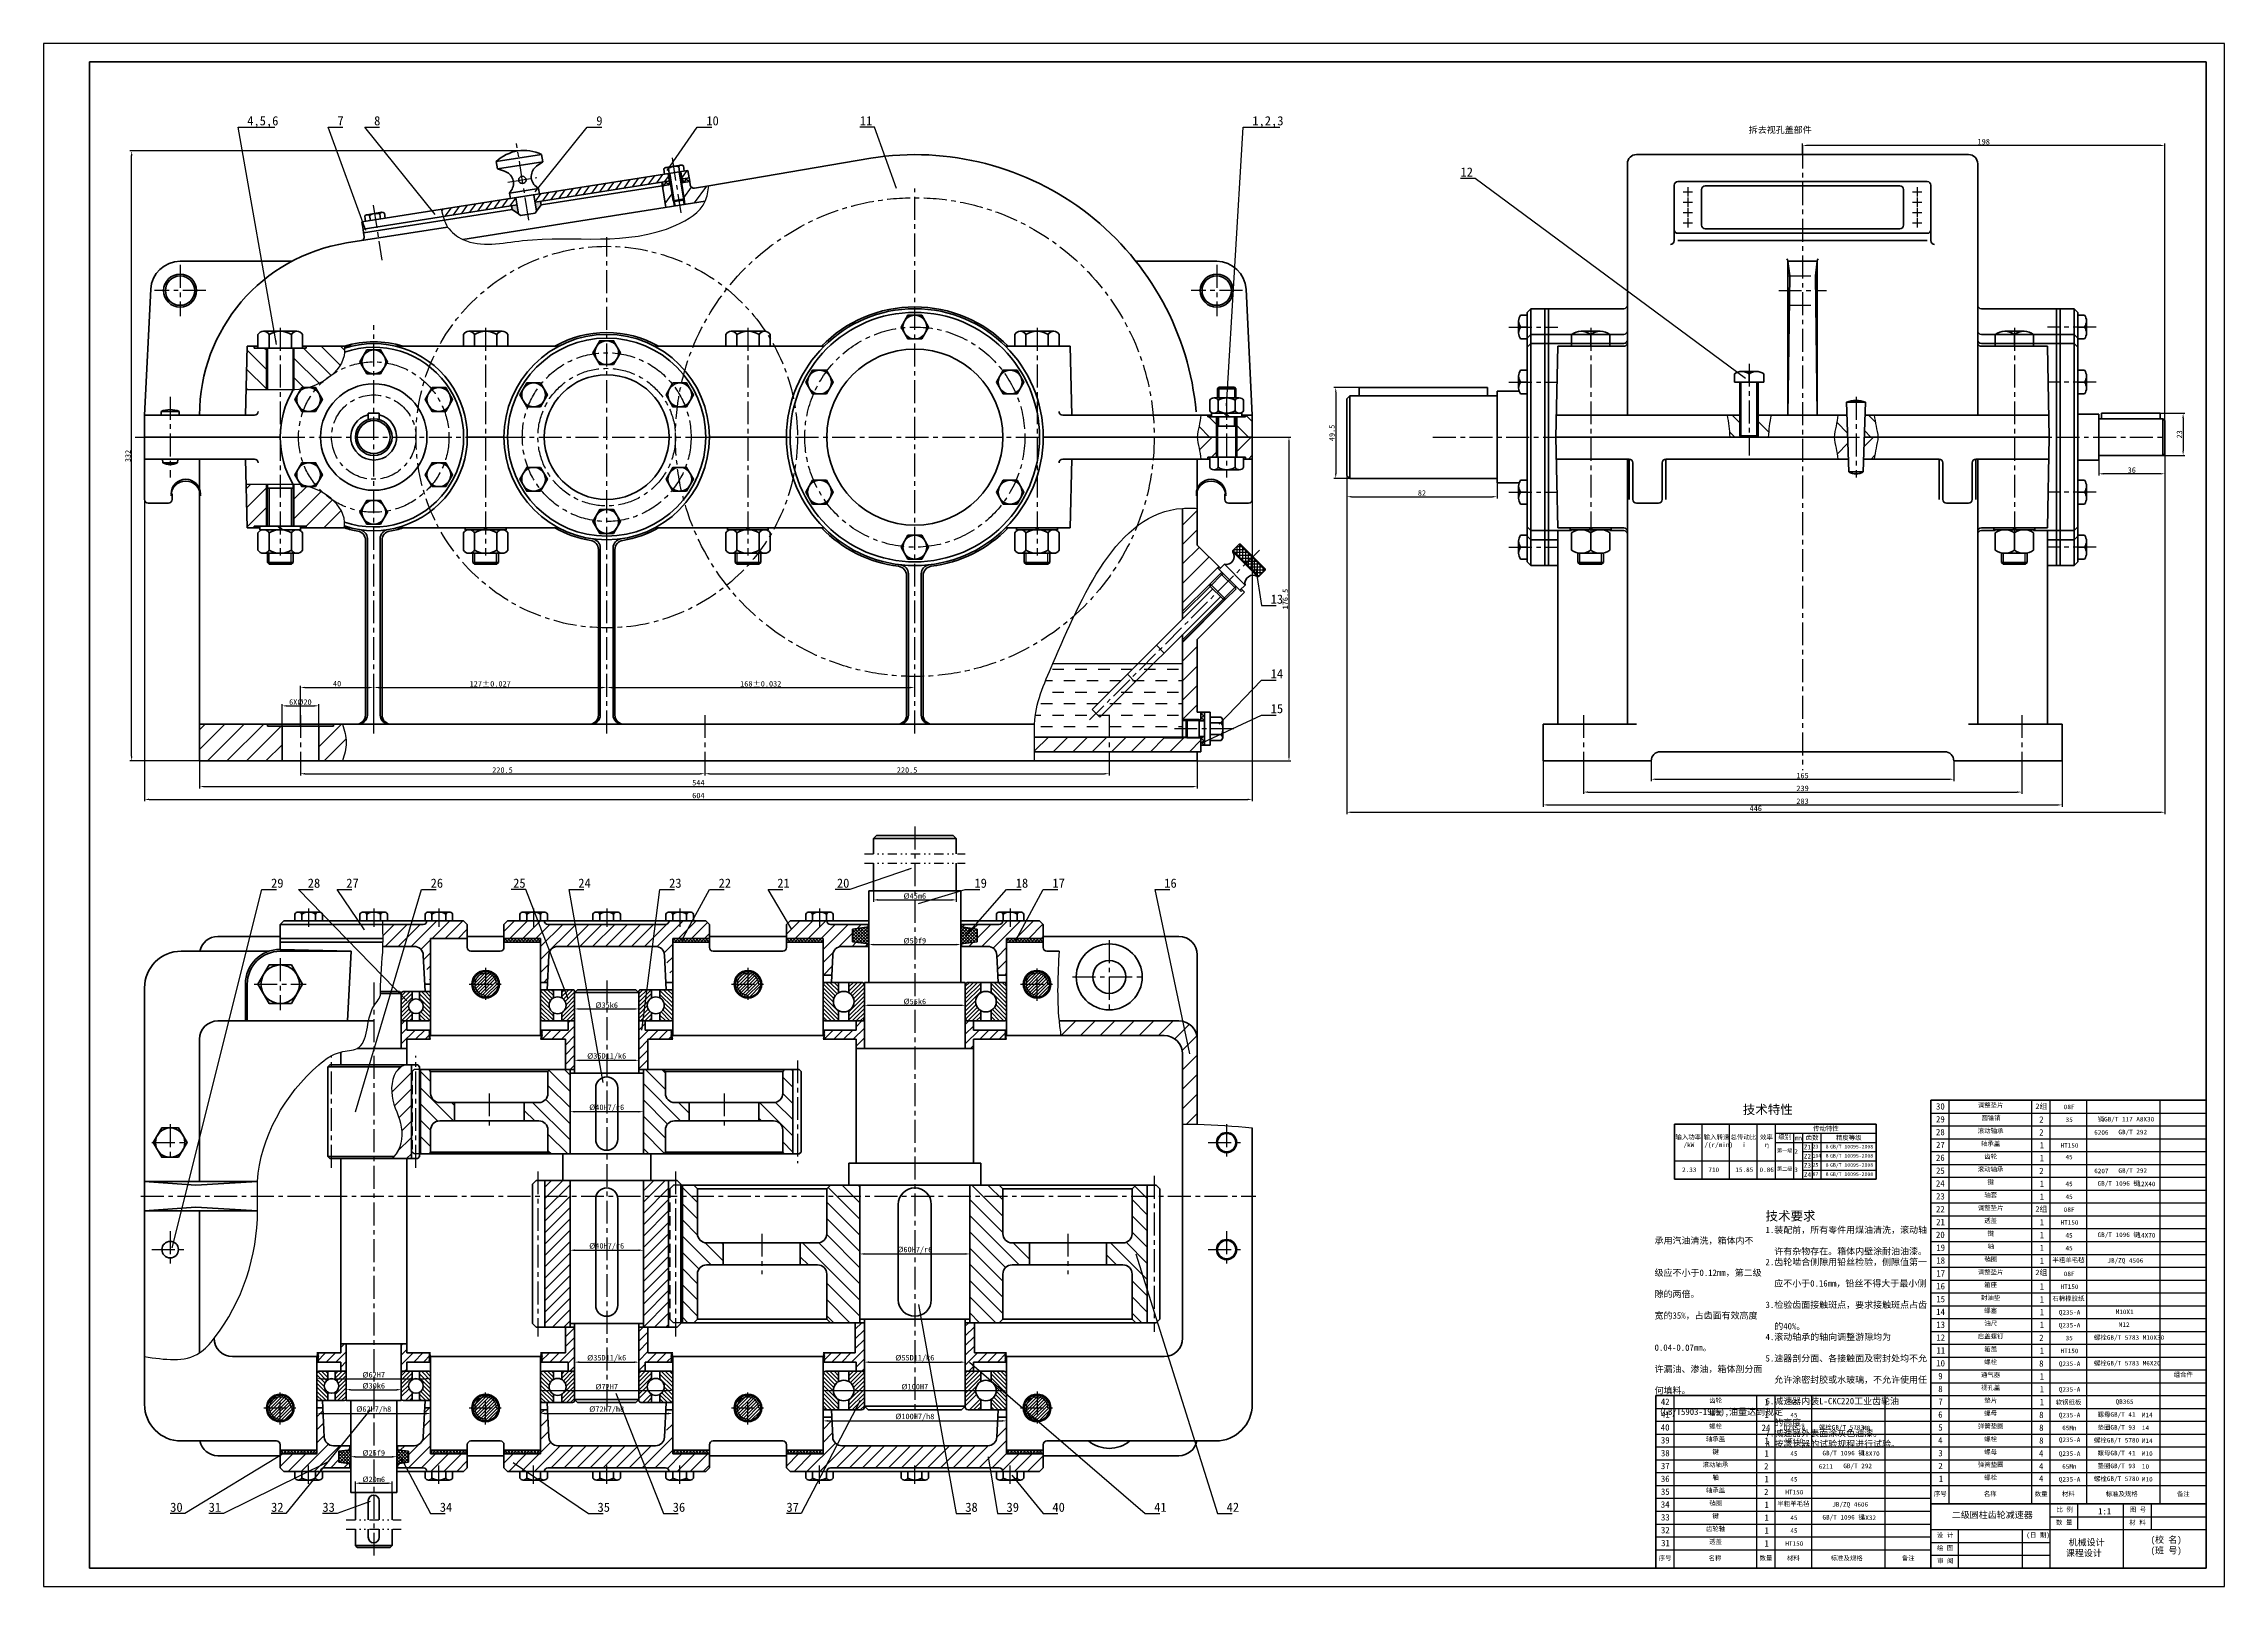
# Model space of a CAD drawing. Header units: inches. Extents: x 0 to 1189, y 0 to 841.
import ezdxf

# ---------------------------------------------------------------- set-up
doc = ezdxf.new("R2010")
doc.units = ezdxf.units.IN
doc.header["$LTSCALE"] = 10
doc.header["$MEASUREMENT"] = 0
for name, pattern in [('CENTER', [2, 1.25, -0.25, 0.25, -0.25]), ('DASHED', [0.75, 0.5, -0.25]), ('DIVIDE', [1.25, 0.5, -0.25, 0, -0.25, 0, -0.25])]:
    doc.linetypes.add(name, pattern=pattern)
for name, color, linetype, lineweight in [('AM_0', 7, 'Continuous', 50), ('中心线', 1, 'CENTER', 25), ('剖面线', 3, 'Continuous', 25), ('双点划线', 1, 'DIVIDE', 25), ('尺寸线', 4, 'Continuous', 25), ('文字', 7, 'Continuous', 25), ('粗实线', 7, 'Continuous', 40), ('细实线', 7, 'Continuous', 25), ('虚线', 6, 'DASHED', 25)]:
    doc.layers.add(name, color=color, linetype=linetype, lineweight=lineweight)
doc.dimstyles.get("Standard").update_dxf_attribs({"dimtxt": 0.18, "dimasz": 0.18, "dimexe": 0.18, "dimexo": 0.0625, "dimgap": 0.09, "dimtad": 0, "dimtih": 1, "dimtoh": 1, "dimdec": 4, "dimzin": 0, "dimdsep": 46, "dimtxsty": 'Standard', "dimcen": 0.09, "dimadec": 0, "dimazin": 0, "dimtfac": 1, "dimtdec": 4, "dimtofl": 0, "dimtmove": 0, "dimatfit": 3, "dimfxl": 0, "dimtolj": 1, "dimtzin": 0, "dimarcsym": 0})

# ---------------------------------------------------------------- blocks, each defined once
blk = doc.blocks.new('*D32')
at = {"layer": 'Defpoints', "color": 0}
for p in [(149, 94.2), (211, 94.2), (211, 94.2)]:
    blk.add_point(p, dxfattribs=at)
at = {"layer": '尺寸线', "color": 0, "lineweight": -2}
for p, q in [((149, 94.2), (149, 95.2)), ((211, 94.2), (211, 95.2)), ((151.5, 94.2), (208.5, 94.2))]:
    blk.add_line(p, q, dxfattribs=at)
at = {"layer": '尺寸线', "color": 0}
for points in [[(151.5, 94.7), (151.5, 93.8), (149, 94.2)], [(208.5, 93.8), (208.5, 94.7), (211, 94.2)]]:
    blk.add_solid(points, dxfattribs=at)
at = {"layer": '尺寸线', "color": 0, "insert": (180, 96.3), "char_height": 3, "attachment_point": 5}
blk.add_mtext('\\A1;%%C62H7/h8', dxfattribs=at)
blk = doc.blocks.new('*D33')
at = {"layer": 'Defpoints', "color": 0}
for p in [(149, 113.2), (211, 113.2), (211, 113.2)]:
    blk.add_point(p, dxfattribs=at)
at = {"layer": '尺寸线', "color": 0, "lineweight": -2}
for p, q in [((149, 113.2), (149, 114.2)), ((151.5, 113.2), (208.5, 113.2)), ((211, 113.2), (211, 114.2))]:
    blk.add_line(p, q, dxfattribs=at)
at = {"layer": '尺寸线', "color": 0}
for points in [[(151.5, 113.7), (151.5, 112.8), (149, 113.2)], [(208.5, 112.8), (208.5, 113.7), (211, 113.2)]]:
    blk.add_solid(points, dxfattribs=at)
at = {"layer": '尺寸线', "color": 0, "insert": (180, 115.3), "char_height": 3, "attachment_point": 5}
blk.add_mtext('\\A1;%%C62H7', dxfattribs=at)
blk = doc.blocks.new('*D34')
at = {"layer": 'Defpoints', "color": 0}
for p in [(165, 107.2), (195, 107.2), (195, 107.2)]:
    blk.add_point(p, dxfattribs=at)
at = {"layer": '尺寸线', "color": 0, "lineweight": -2}
for p, q in [((165, 107.2), (165, 108.2)), ((167.5, 107.2), (192.5, 107.2)), ((195, 107.2), (195, 108.2))]:
    blk.add_line(p, q, dxfattribs=at)
at = {"layer": '尺寸线', "color": 0}
for points in [[(167.5, 107.7), (167.5, 106.8), (165, 107.2)], [(192.5, 106.8), (192.5, 107.7), (195, 107.2)]]:
    blk.add_solid(points, dxfattribs=at)
at = {"layer": '尺寸线', "color": 0, "insert": (180, 109.3), "char_height": 3, "attachment_point": 5}
blk.add_mtext('\\A1;%%C30k6', dxfattribs=at)
blk = doc.blocks.new('*D35')
at = {"layer": 'Defpoints', "color": 0}
for p in [(167.5, 70.7), (192.5, 70.7), (192.5, 70.7)]:
    blk.add_point(p, dxfattribs=at)
at = {"layer": '尺寸线', "color": 0, "lineweight": -2}
for p, q in [((167.5, 70.7), (167.5, 71.7)), ((192.5, 70.7), (192.5, 71.7)), ((170, 70.7), (190, 70.7))]:
    blk.add_line(p, q, dxfattribs=at)
at = {"layer": '尺寸线', "color": 0}
for points in [[(170, 71.1), (170, 70.2), (167.5, 70.7)], [(190, 70.2), (190, 71.1), (192.5, 70.7)]]:
    blk.add_solid(points, dxfattribs=at)
at = {"layer": '尺寸线', "color": 0, "insert": (180, 72.7), "char_height": 3, "attachment_point": 5}
blk.add_mtext('\\A1;%%C25f9', dxfattribs=at)
blk = doc.blocks.new('*D36')
at = {"layer": 'Defpoints', "color": 0}
for p in [(170, 51.2), (190, 56.2), (190, 51.2)]:
    blk.add_point(p, dxfattribs=at)
at = {"layer": '尺寸线', "color": 0, "lineweight": -2}
for p, q in [((170, 51.2), (170, 57.2)), ((172.5, 56.2), (187.5, 56.2)), ((190, 51.2), (190, 57.2))]:
    blk.add_line(p, q, dxfattribs=at)
at = {"layer": '尺寸线', "color": 0}
for points in [[(172.5, 56.7), (172.5, 55.8), (170, 56.2)], [(187.5, 55.8), (187.5, 56.7), (190, 56.2)]]:
    blk.add_solid(points, dxfattribs=at)
at = {"layer": '尺寸线', "color": 0, "insert": (180, 58.3), "char_height": 3, "attachment_point": 5}
blk.add_mtext('\\A1;%%C20m6', dxfattribs=at)
blk = doc.blocks.new('*D37')
at = {"layer": 'Defpoints', "color": 0}
for p in [(289.5, 314.8), (324.5, 314.8), (324.5, 314.8)]:
    blk.add_point(p, dxfattribs=at)
at = {"layer": '尺寸线', "color": 0, "lineweight": -2}
for p, q in [((289.5, 314.8), (289.5, 315.8)), ((292, 314.8), (322, 314.8)), ((324.5, 314.8), (324.5, 315.8))]:
    blk.add_line(p, q, dxfattribs=at)
at = {"layer": '尺寸线', "color": 0}
for points in [[(292, 315.2), (292, 314.3), (289.5, 314.8)], [(322, 314.3), (322, 315.2), (324.5, 314.8)]]:
    blk.add_solid(points, dxfattribs=at)
at = {"layer": '尺寸线', "color": 0, "insert": (307, 316.8), "char_height": 3, "attachment_point": 5}
blk.add_mtext('\\A1;%%C35k6', dxfattribs=at)
blk = doc.blocks.new('*D38')
at = {"layer": 'Defpoints', "color": 0}
for p in [(289.5, 286.8), (324.5, 286.8), (324.5, 286.8)]:
    blk.add_point(p, dxfattribs=at)
at = {"layer": '尺寸线', "color": 0, "lineweight": -2}
for p, q in [((289.5, 286.8), (289.5, 287.8)), ((292, 286.8), (322, 286.8)), ((324.5, 286.8), (324.5, 287.8))]:
    blk.add_line(p, q, dxfattribs=at)
at = {"layer": '尺寸线', "color": 0}
for points in [[(292, 287.2), (292, 286.3), (289.5, 286.8)], [(322, 286.3), (322, 287.2), (324.5, 286.8)]]:
    blk.add_solid(points, dxfattribs=at)
at = {"layer": '尺寸线', "color": 0, "insert": (307, 288.8), "char_height": 3, "attachment_point": 5}
blk.add_mtext('\\A1;%%C35D11/k6', dxfattribs=at)
blk = doc.blocks.new('*D39')
at = {"layer": 'Defpoints', "color": 0}
for p in [(287, 258.8), (327, 258.8), (327, 258.8)]:
    blk.add_point(p, dxfattribs=at)
at = {"layer": '尺寸线', "color": 0, "lineweight": -2}
for p, q in [((287, 258.8), (287, 259.8)), ((289.5, 258.8), (324.5, 258.8)), ((327, 258.8), (327, 259.8))]:
    blk.add_line(p, q, dxfattribs=at)
at = {"layer": '尺寸线', "color": 0}
for points in [[(289.5, 259.2), (289.5, 258.3), (287, 258.8)], [(324.5, 258.3), (324.5, 259.2), (327, 258.8)]]:
    blk.add_solid(points, dxfattribs=at)
at = {"layer": '尺寸线', "color": 0, "insert": (307, 260.8), "char_height": 3, "attachment_point": 5}
blk.add_mtext('\\A1;%%C40H7/r6', dxfattribs=at)
blk = doc.blocks.new('*D40')
at = {"layer": 'Defpoints', "color": 0}
for p in [(287, 183.2), (327, 183.2), (327, 183.2)]:
    blk.add_point(p, dxfattribs=at)
at = {"layer": '尺寸线', "color": 0, "lineweight": -2}
for p, q in [((287, 183.2), (287, 184.2)), ((289.5, 183.2), (324.5, 183.2)), ((327, 183.2), (327, 184.2))]:
    blk.add_line(p, q, dxfattribs=at)
at = {"layer": '尺寸线', "color": 0}
for points in [[(289.5, 183.7), (289.5, 182.8), (287, 183.2)], [(324.5, 182.8), (324.5, 183.7), (327, 183.2)]]:
    blk.add_solid(points, dxfattribs=at)
at = {"layer": '尺寸线', "color": 0, "insert": (307, 185.3), "char_height": 3, "attachment_point": 5}
blk.add_mtext('\\A1;%%C40H7/r6', dxfattribs=at)
blk = doc.blocks.new('*D41')
at = {"layer": 'Defpoints', "color": 0}
for p in [(289.5, 122.2), (324.5, 122.2), (324.5, 122.2)]:
    blk.add_point(p, dxfattribs=at)
at = {"layer": '尺寸线', "color": 0, "lineweight": -2}
for p, q in [((289.5, 122.2), (289.5, 123.2)), ((292, 122.2), (322, 122.2)), ((324.5, 122.2), (324.5, 123.2))]:
    blk.add_line(p, q, dxfattribs=at)
at = {"layer": '尺寸线', "color": 0}
for points in [[(292, 122.7), (292, 121.8), (289.5, 122.2)], [(322, 121.8), (322, 122.7), (324.5, 122.2)]]:
    blk.add_solid(points, dxfattribs=at)
at = {"layer": '尺寸线', "color": 0, "insert": (307, 124.3), "char_height": 3, "attachment_point": 5}
blk.add_mtext('\\A1;%%C35D11/k6', dxfattribs=at)
blk = doc.blocks.new('*D42')
at = {"layer": 'Defpoints', "color": 0}
for p in [(271, 106.8), (343, 106.8), (343, 106.8)]:
    blk.add_point(p, dxfattribs=at)
at = {"layer": '尺寸线', "color": 0, "lineweight": -2}
for p, q in [((271, 106.8), (271, 107.8)), ((343, 106.8), (343, 107.8)), ((273.5, 106.8), (340.5, 106.8))]:
    blk.add_line(p, q, dxfattribs=at)
at = {"layer": '尺寸线', "color": 0}
for points in [[(273.5, 107.2), (273.5, 106.3), (271, 106.8)], [(340.5, 106.3), (340.5, 107.2), (343, 106.8)]]:
    blk.add_solid(points, dxfattribs=at)
at = {"layer": '尺寸线', "color": 0, "insert": (307, 108.8), "char_height": 3, "attachment_point": 5}
blk.add_mtext('\\A1;%%C72H7', dxfattribs=at)
blk = doc.blocks.new('*D43')
at = {"layer": 'Defpoints', "color": 0}
for p in [(271, 94.2), (343, 94.2), (343, 94.2)]:
    blk.add_point(p, dxfattribs=at)
at = {"layer": '尺寸线', "color": 0, "lineweight": -2}
for p, q in [((271, 94.2), (271, 95.2)), ((343, 94.2), (343, 95.2)), ((273.5, 94.2), (340.5, 94.2))]:
    blk.add_line(p, q, dxfattribs=at)
at = {"layer": '尺寸线', "color": 0}
for points in [[(273.5, 94.7), (273.5, 93.8), (271, 94.2)], [(340.5, 93.8), (340.5, 94.7), (343, 94.2)]]:
    blk.add_solid(points, dxfattribs=at)
at = {"layer": '尺寸线', "color": 0, "insert": (307, 96.3), "char_height": 3, "attachment_point": 5}
blk.add_mtext('\\A1;%%C72H7/h8', dxfattribs=at)
blk = doc.blocks.new('*D44')
at = {"layer": 'Defpoints', "color": 0}
for p in [(452.5, 379.2), (497.5, 379.2), (497.5, 374.2)]:
    blk.add_point(p, dxfattribs=at)
at = {"layer": '尺寸线', "color": 0, "lineweight": -2}
for p, q in [((452.5, 379.2), (452.5, 373.2)), ((455, 374.2), (495, 374.2)), ((497.5, 379.2), (497.5, 373.2))]:
    blk.add_line(p, q, dxfattribs=at)
at = {"layer": '尺寸线', "color": 0}
for points in [[(455, 374.7), (455, 373.8), (452.5, 374.2)], [(495, 373.8), (495, 374.7), (497.5, 374.2)]]:
    blk.add_solid(points, dxfattribs=at)
at = {"layer": '尺寸线', "color": 0, "insert": (475, 376.3), "char_height": 3, "attachment_point": 5}
blk.add_mtext('\\A1;%%C45m6', dxfattribs=at)
blk = doc.blocks.new('*D45')
at = {"layer": 'Defpoints', "color": 0}
for p in [(450, 349.9), (500, 349.9), (500, 349.9)]:
    blk.add_point(p, dxfattribs=at)
at = {"layer": '尺寸线', "color": 0, "lineweight": -2}
for p, q in [((450, 349.9), (450, 350.9)), ((452.5, 349.9), (497.5, 349.9)), ((500, 349.9), (500, 350.9))]:
    blk.add_line(p, q, dxfattribs=at)
at = {"layer": '尺寸线', "color": 0}
for points in [[(452.5, 350.3), (452.5, 349.4), (450, 349.9)], [(497.5, 349.4), (497.5, 350.3), (500, 349.9)]]:
    blk.add_solid(points, dxfattribs=at)
at = {"layer": '尺寸线', "color": 0, "insert": (475, 351.9), "char_height": 3, "attachment_point": 5}
blk.add_mtext('\\A1;%%C50f9', dxfattribs=at)
blk = doc.blocks.new('*D46')
at = {"layer": 'Defpoints', "color": 0}
for p in [(447.5, 316.8), (502.5, 316.8), (502.5, 316.8)]:
    blk.add_point(p, dxfattribs=at)
at = {"layer": '尺寸线', "color": 0, "lineweight": -2}
for p, q in [((447.5, 316.8), (447.5, 317.8)), ((450, 316.8), (500, 316.8)), ((502.5, 316.8), (502.5, 317.8))]:
    blk.add_line(p, q, dxfattribs=at)
at = {"layer": '尺寸线', "color": 0}
for points in [[(450, 317.2), (450, 316.3), (447.5, 316.8)], [(500, 316.3), (500, 317.2), (502.5, 316.8)]]:
    blk.add_solid(points, dxfattribs=at)
at = {"layer": '尺寸线', "color": 0, "insert": (475, 318.8), "char_height": 3, "attachment_point": 5}
blk.add_mtext('\\A1;%%C55k6', dxfattribs=at)
blk = doc.blocks.new('*D47')
at = {"layer": 'Defpoints', "color": 0}
for p in [(445, 181.2), (505, 181.2), (505, 181.2)]:
    blk.add_point(p, dxfattribs=at)
at = {"layer": '尺寸线', "color": 0, "lineweight": -2}
for p, q in [((445, 181.2), (445, 182.2)), ((447.5, 181.2), (502.5, 181.2)), ((505, 181.2), (505, 182.2))]:
    blk.add_line(p, q, dxfattribs=at)
at = {"layer": '尺寸线', "color": 0}
for points in [[(447.5, 181.7), (447.5, 180.8), (445, 181.2)], [(502.5, 180.8), (502.5, 181.7), (505, 181.2)]]:
    blk.add_solid(points, dxfattribs=at)
at = {"layer": '尺寸线', "color": 0, "insert": (475, 183.3), "char_height": 3, "attachment_point": 5}
blk.add_mtext('\\A1;%%C60H7/r6', dxfattribs=at)
blk = doc.blocks.new('*D48')
at = {"layer": 'Defpoints', "color": 0}
for p in [(447.5, 122.2), (502.5, 122.2), (502.5, 122.2)]:
    blk.add_point(p, dxfattribs=at)
at = {"layer": '尺寸线', "color": 0, "lineweight": -2}
for p, q in [((447.5, 122.2), (447.5, 123.2)), ((450, 122.2), (500, 122.2)), ((502.5, 122.2), (502.5, 123.2))]:
    blk.add_line(p, q, dxfattribs=at)
at = {"layer": '尺寸线', "color": 0}
for points in [[(450, 122.7), (450, 121.8), (447.5, 122.2)], [(500, 121.8), (500, 122.7), (502.5, 122.2)]]:
    blk.add_solid(points, dxfattribs=at)
at = {"layer": '尺寸线', "color": 0, "insert": (475, 124.3), "char_height": 3, "attachment_point": 5}
blk.add_mtext('\\A1;%%C55D11/k6', dxfattribs=at)
blk = doc.blocks.new('*D49')
at = {"layer": 'Defpoints', "color": 0}
for p in [(425, 106.8), (525, 106.8), (525, 106.8)]:
    blk.add_point(p, dxfattribs=at)
at = {"layer": '尺寸线', "color": 0, "lineweight": -2}
for p, q in [((425, 106.8), (425, 107.8)), ((525, 106.8), (525, 107.8)), ((427.5, 106.8), (522.5, 106.8))]:
    blk.add_line(p, q, dxfattribs=at)
at = {"layer": '尺寸线', "color": 0}
for points in [[(427.5, 107.2), (427.5, 106.3), (425, 106.8)], [(522.5, 106.3), (522.5, 107.2), (525, 106.8)]]:
    blk.add_solid(points, dxfattribs=at)
at = {"layer": '尺寸线', "color": 0, "insert": (475, 108.8), "char_height": 3, "attachment_point": 5}
blk.add_mtext('\\A1;%%C100H7', dxfattribs=at)
blk = doc.blocks.new('*D50')
at = {"layer": 'Defpoints', "color": 0}
for p in [(425, 90.2), (525, 90.2), (525, 90.2)]:
    blk.add_point(p, dxfattribs=at)
at = {"layer": '尺寸线', "color": 0, "lineweight": -2}
for p, q in [((425, 90.2), (425, 91.2)), ((427.5, 90.2), (522.5, 90.2)), ((525, 90.2), (525, 91.2))]:
    blk.add_line(p, q, dxfattribs=at)
at = {"layer": '尺寸线', "color": 0}
for points in [[(427.5, 90.7), (427.5, 89.8), (425, 90.2)], [(522.5, 89.8), (522.5, 90.7), (525, 90.2)]]:
    blk.add_solid(points, dxfattribs=at)
at = {"layer": '尺寸线', "color": 0, "insert": (475, 92.3), "char_height": 3, "attachment_point": 5}
blk.add_mtext('\\A1;%%C100H7/h8', dxfattribs=at)
blk = doc.blocks.new('*D64')
at = {"layer": 'Defpoints', "color": 0}
for p in [(150, 480), (130, 469), (150, 469)]:
    blk.add_point(p, dxfattribs=at)
at = {"layer": '尺寸线', "color": 0, "lineweight": -2}
for p, q in [((130, 469), (130, 481)), ((132.5, 480), (147.5, 480)), ((150, 469), (150, 481))]:
    blk.add_line(p, q, dxfattribs=at)
at = {"layer": '尺寸线', "color": 0}
for points in [[(132.5, 480.4), (132.5, 479.6), (130, 480)], [(147.5, 479.6), (147.5, 480.4), (150, 480)]]:
    blk.add_solid(points, dxfattribs=at)
at = {"layer": '尺寸线', "color": 0, "insert": (140, 482), "char_height": 3, "attachment_point": 5}
blk.add_mtext('\\A1;6X%%C20', dxfattribs=at)
blk = doc.blocks.new('*D65')
at = {"layer": 'Defpoints', "color": 0}
for p in [(48, 782.5), (258.5, 782.5), (258.5, 450)]:
    blk.add_point(p, dxfattribs=at)
at = {"layer": '尺寸线', "color": 0, "lineweight": -2}
for p, q in [((258.5, 782.5), (47, 782.5)), ((48, 452.5), (48, 780)), ((258.5, 450), (47, 450))]:
    blk.add_line(p, q, dxfattribs=at)
at = {"layer": '尺寸线', "color": 0}
for points in [[(48.4, 780), (47.6, 780), (48, 782.5)], [(47.6, 452.5), (48.4, 452.5), (48, 450)]]:
    blk.add_solid(points, dxfattribs=at)
at = {"layer": '尺寸线', "color": 0, "insert": (46, 616.2), "char_height": 3, "attachment_point": 5, "rotation": 90}
blk.add_mtext('\\A1;332', dxfattribs=at)
blk = doc.blocks.new('*D66')
at = {"layer": 'Defpoints', "color": 0}
for p in [(180, 490), (140, 469), (180, 469)]:
    blk.add_point(p, dxfattribs=at)
at = {"layer": '尺寸线', "color": 0, "lineweight": -2}
for p, q in [((140, 469), (140, 491)), ((142.5, 490), (177.5, 490)), ((180, 469), (180, 491))]:
    blk.add_line(p, q, dxfattribs=at)
at = {"layer": '尺寸线', "color": 0}
for points in [[(142.5, 490.4), (142.5, 489.6), (140, 490)], [(177.5, 489.6), (177.5, 490.4), (180, 490)]]:
    blk.add_solid(points, dxfattribs=at)
at = {"layer": '尺寸线', "color": 0, "insert": (160, 492.1), "char_height": 3, "attachment_point": 5}
blk.add_mtext('\\A1;40', dxfattribs=at)
blk = doc.blocks.new('*D67')
at = {"layer": 'Defpoints', "color": 0}
for p in [(629, 626.5), (629, 450), (679, 450)]:
    blk.add_point(p, dxfattribs=at)
at = {"layer": '尺寸线', "color": 0, "lineweight": -2}
for p, q in [((629, 626.5), (680, 626.5)), ((679, 624), (679, 452.5)), ((629, 450), (680, 450))]:
    blk.add_line(p, q, dxfattribs=at)
at = {"layer": '尺寸线', "color": 0}
for points in [[(679.4, 624), (678.6, 624), (679, 626.5)], [(678.6, 452.5), (679.4, 452.5), (679, 450)]]:
    blk.add_solid(points, dxfattribs=at)
at = {"layer": '尺寸线', "color": 0, "insert": (677, 538.2), "char_height": 3, "attachment_point": 5, "rotation": 90}
blk.add_mtext('\\A1;176.5', dxfattribs=at)
blk = doc.blocks.new('*D68')
at = {"layer": 'Defpoints', "color": 0}
for p in [(180, 490), (307, 490), (307, 490)]:
    blk.add_point(p, dxfattribs=at)
at = {"layer": '尺寸线', "color": 0, "lineweight": -2}
for p, q in [((180, 490), (180, 491)), ((182.5, 490), (304.5, 490)), ((307, 490), (307, 491))]:
    blk.add_line(p, q, dxfattribs=at)
at = {"layer": '尺寸线', "color": 0}
for points in [[(182.5, 490.4), (182.5, 489.6), (180, 490)], [(304.5, 489.6), (304.5, 490.4), (307, 490)]]:
    blk.add_solid(points, dxfattribs=at)
at = {"layer": '尺寸线', "color": 0, "insert": (243.5, 492), "char_height": 3, "attachment_point": 5}
blk.add_mtext('\\A1;127%%p0.027', dxfattribs=at)
blk = doc.blocks.new('*D69')
at = {"layer": 'Defpoints', "color": 0}
for p in [(307, 490), (475, 490), (475, 490)]:
    blk.add_point(p, dxfattribs=at)
at = {"layer": '尺寸线', "color": 0, "lineweight": -2}
for p, q in [((307, 490), (307, 491)), ((309.5, 490), (472.5, 490)), ((475, 490), (475, 491))]:
    blk.add_line(p, q, dxfattribs=at)
at = {"layer": '尺寸线', "color": 0}
for points in [[(309.5, 490.4), (309.5, 489.6), (307, 490)], [(472.5, 489.6), (472.5, 490.4), (475, 490)]]:
    blk.add_solid(points, dxfattribs=at)
at = {"layer": '尺寸线', "color": 0, "insert": (391, 492), "char_height": 3, "attachment_point": 5}
blk.add_mtext('\\A1;168%%p0.032', dxfattribs=at)
blk = doc.blocks.new('*D70')
at = {"layer": 'Defpoints', "color": 0}
for p in [(140, 450), (360.5, 450), (360.5, 443)]:
    blk.add_point(p, dxfattribs=at)
at = {"layer": '尺寸线', "color": 0, "lineweight": -2}
for p, q in [((140, 450), (140, 442)), ((142.5, 443), (358, 443)), ((360.5, 450), (360.5, 442))]:
    blk.add_line(p, q, dxfattribs=at)
at = {"layer": '尺寸线', "color": 0}
for points in [[(142.5, 443.4), (142.5, 442.6), (140, 443)], [(358, 442.6), (358, 443.4), (360.5, 443)]]:
    blk.add_solid(points, dxfattribs=at)
at = {"layer": '尺寸线', "color": 0, "insert": (250.2, 445), "char_height": 3, "attachment_point": 5}
blk.add_mtext('\\A1;220.5', dxfattribs=at)
blk = doc.blocks.new('*D71')
at = {"layer": 'Defpoints', "color": 0}
for p in [(360.5, 450), (581, 450), (581, 443)]:
    blk.add_point(p, dxfattribs=at)
at = {"layer": '尺寸线', "color": 0, "lineweight": -2}
for p, q in [((360.5, 450), (360.5, 442)), ((363, 443), (578.5, 443)), ((581, 450), (581, 442))]:
    blk.add_line(p, q, dxfattribs=at)
at = {"layer": '尺寸线', "color": 0}
for points in [[(363, 443.4), (363, 442.6), (360.5, 443)], [(578.5, 442.6), (578.5, 443.4), (581, 443)]]:
    blk.add_solid(points, dxfattribs=at)
at = {"layer": '尺寸线', "color": 0, "insert": (470.8, 445), "char_height": 3, "attachment_point": 5}
blk.add_mtext('\\A1;220.5', dxfattribs=at)
blk = doc.blocks.new('*D72')
at = {"layer": 'Defpoints', "color": 0}
for p in [(85, 450), (629, 450), (629, 436)]:
    blk.add_point(p, dxfattribs=at)
at = {"layer": '尺寸线', "color": 0, "lineweight": -2}
for p, q in [((85, 450), (85, 435)), ((629, 450), (629, 435)), ((87.5, 436), (626.5, 436))]:
    blk.add_line(p, q, dxfattribs=at)
at = {"layer": '尺寸线', "color": 0}
for points in [[(87.5, 436.4), (87.5, 435.6), (85, 436)], [(626.5, 435.6), (626.5, 436.4), (629, 436)]]:
    blk.add_solid(points, dxfattribs=at)
at = {"layer": '尺寸线', "color": 0, "insert": (357, 438.1), "char_height": 3, "attachment_point": 5}
blk.add_mtext('\\A1;544', dxfattribs=at)
blk = doc.blocks.new('*D73')
at = {"layer": 'Defpoints', "color": 0}
for p in [(55, 626.5), (659, 626.5), (659, 429)]:
    blk.add_point(p, dxfattribs=at)
at = {"layer": '尺寸线', "color": 0, "lineweight": -2}
for p, q in [((55, 626.5), (55, 428)), ((659, 626.5), (659, 428)), ((57.5, 429), (656.5, 429))]:
    blk.add_line(p, q, dxfattribs=at)
at = {"layer": '尺寸线', "color": 0}
for points in [[(57.5, 429.4), (57.5, 428.6), (55, 429)], [(656.5, 428.6), (656.5, 429.4), (659, 429)]]:
    blk.add_solid(points, dxfattribs=at)
at = {"layer": '尺寸线', "color": 0, "insert": (357, 431.1), "char_height": 3, "attachment_point": 5}
blk.add_mtext('\\A1;604', dxfattribs=at)
blk = doc.blocks.new('*D83')
at = {"layer": 'Defpoints', "color": 0}
for p in [(959, 785.5), (959, 780.5), (1156.5, 780.5)]:
    blk.add_point(p, dxfattribs=at)
at = {"layer": '尺寸线', "color": 0, "lineweight": -2}
for p, q in [((959, 780.5), (959, 786.5)), ((1154, 785.5), (961.5, 785.5)), ((1156.5, 780.5), (1156.5, 786.5))]:
    blk.add_line(p, q, dxfattribs=at)
at = {"layer": '尺寸线', "color": 0}
for points in [[(961.5, 785.9), (961.5, 785.1), (959, 785.5)], [(1154, 785.1), (1154, 785.9), (1156.5, 785.5)]]:
    blk.add_solid(points, dxfattribs=at)
at = {"layer": '尺寸线', "color": 0, "insert": (1057.8, 787.5), "char_height": 3, "attachment_point": 5}
blk.add_mtext('\\A1;198', dxfattribs=at)
blk = doc.blocks.new('*D84')
at = {"layer": 'Defpoints', "color": 0}
for p in [(876.5, 450), (1041.5, 450), (1041.5, 440)]:
    blk.add_point(p, dxfattribs=at)
at = {"layer": '尺寸线', "color": 0, "lineweight": -2}
for p, q in [((876.5, 450), (876.5, 439)), ((879, 440), (1039, 440)), ((1041.5, 450), (1041.5, 439))]:
    blk.add_line(p, q, dxfattribs=at)
at = {"layer": '尺寸线', "color": 0}
for points in [[(879, 440.4), (879, 439.6), (876.5, 440)], [(1039, 439.6), (1039, 440.4), (1041.5, 440)]]:
    blk.add_solid(points, dxfattribs=at)
at = {"layer": '尺寸线', "color": 0, "insert": (959, 442), "char_height": 3, "attachment_point": 5}
blk.add_mtext('\\A1;165', dxfattribs=at)
blk = doc.blocks.new('*D85')
at = {"layer": 'Defpoints', "color": 0}
for p in [(839.5, 450), (1078.5, 450), (1078.5, 433)]:
    blk.add_point(p, dxfattribs=at)
at = {"layer": '尺寸线', "color": 0, "lineweight": -2}
for p, q in [((839.5, 450), (839.5, 432)), ((1078.5, 450), (1078.5, 432)), ((842, 433), (1076, 433))]:
    blk.add_line(p, q, dxfattribs=at)
at = {"layer": '尺寸线', "color": 0}
for points in [[(842, 433.4), (842, 432.6), (839.5, 433)], [(1076, 432.6), (1076, 433.4), (1078.5, 433)]]:
    blk.add_solid(points, dxfattribs=at)
at = {"layer": '尺寸线', "color": 0, "insert": (959, 435), "char_height": 3, "attachment_point": 5}
blk.add_mtext('\\A1;239', dxfattribs=at)
blk = doc.blocks.new('*D86')
at = {"layer": 'Defpoints', "color": 0}
for p in [(817.5, 450), (1100.5, 450), (1100.5, 426)]:
    blk.add_point(p, dxfattribs=at)
at = {"layer": '尺寸线', "color": 0, "lineweight": -2}
for p, q in [((817.5, 450), (817.5, 425)), ((1100.5, 450), (1100.5, 425)), ((820, 426), (1098, 426))]:
    blk.add_line(p, q, dxfattribs=at)
at = {"layer": '尺寸线', "color": 0}
for points in [[(820, 426.4), (820, 425.6), (817.5, 426)], [(1098, 425.6), (1098, 426.4), (1100.5, 426)]]:
    blk.add_solid(points, dxfattribs=at)
at = {"layer": '尺寸线', "color": 0, "insert": (959, 428), "char_height": 3, "attachment_point": 5}
blk.add_mtext('\\A1;283', dxfattribs=at)
blk = doc.blocks.new('*D87')
at = {"layer": 'Defpoints', "color": 0}
for p in [(710.5, 626.5), (1156.5, 626.5), (1156.5, 422)]:
    blk.add_point(p, dxfattribs=at)
at = {"layer": '尺寸线', "color": 0, "lineweight": -2}
for p, q in [((710.5, 626.5), (710.5, 421)), ((1156.5, 626.5), (1156.5, 421)), ((713, 422), (1154, 422))]:
    blk.add_line(p, q, dxfattribs=at)
at = {"layer": '尺寸线', "color": 0}
for points in [[(713, 422.4), (713, 421.6), (710.5, 422)], [(1154, 421.6), (1154, 422.4), (1156.5, 422)]]:
    blk.add_solid(points, dxfattribs=at)
at = {"layer": '尺寸线', "color": 0, "insert": (933.5, 424.1), "char_height": 3, "attachment_point": 5}
blk.add_mtext('\\A1;446', dxfattribs=at)
blk = doc.blocks.new('*D88')
at = {"layer": 'Defpoints', "color": 0}
for p in [(717.3, 653.5), (704.5, 604), (717.3, 604)]:
    blk.add_point(p, dxfattribs=at)
at = {"layer": '尺寸线', "color": 0, "lineweight": -2}
for p, q in [((717.3, 653.5), (703.5, 653.5)), ((704.5, 651), (704.5, 606.5)), ((717.3, 604), (703.5, 604))]:
    blk.add_line(p, q, dxfattribs=at)
at = {"layer": '尺寸线', "color": 0}
for points in [[(704.9, 651), (704.1, 651), (704.5, 653.5)], [(704.1, 606.5), (704.9, 606.5), (704.5, 604)]]:
    blk.add_solid(points, dxfattribs=at)
at = {"layer": '尺寸线', "color": 0, "insert": (702.4, 628.8), "char_height": 3, "attachment_point": 5, "rotation": 90}
blk.add_mtext('\\A1;49.5', dxfattribs=at)
blk = doc.blocks.new('*D89')
at = {"layer": 'Defpoints', "color": 0}
for p in [(710.5, 605.6), (792.5, 605.6), (792.5, 594)]:
    blk.add_point(p, dxfattribs=at)
at = {"layer": '尺寸线', "color": 0, "lineweight": -2}
for p, q in [((710.5, 605.6), (710.5, 593)), ((792.5, 605.6), (792.5, 593)), ((713, 594), (790, 594))]:
    blk.add_line(p, q, dxfattribs=at)
at = {"layer": '尺寸线', "color": 0}
for points in [[(713, 594.4), (713, 593.6), (710.5, 594)], [(790, 593.6), (790, 594.4), (792.5, 594)]]:
    blk.add_solid(points, dxfattribs=at)
at = {"layer": '尺寸线', "color": 0, "insert": (751.5, 596), "char_height": 3, "attachment_point": 5}
blk.add_mtext('\\A1;82', dxfattribs=at)
blk = doc.blocks.new('*D90')
at = {"layer": 'Defpoints', "color": 0}
for p in [(1154, 639.5), (1154, 616.5), (1166.5, 616.5)]:
    blk.add_point(p, dxfattribs=at)
at = {"layer": '尺寸线', "color": 0, "lineweight": -2}
for p, q in [((1154, 639.5), (1167.5, 639.5)), ((1166.5, 637), (1166.5, 619)), ((1154, 616.5), (1167.5, 616.5))]:
    blk.add_line(p, q, dxfattribs=at)
at = {"layer": '尺寸线', "color": 0}
for points in [[(1166.9, 637), (1166.1, 637), (1166.5, 639.5)], [(1166.1, 619), (1166.9, 619), (1166.5, 616.5)]]:
    blk.add_solid(points, dxfattribs=at)
at = {"layer": '尺寸线', "color": 0, "insert": (1164.5, 628), "char_height": 3, "attachment_point": 5, "rotation": 90}
blk.add_mtext('\\A1;23', dxfattribs=at)
blk = doc.blocks.new('*D91')
at = {"layer": 'Defpoints', "color": 0}
for p in [(1120.5, 617.5), (1120.5, 606.5), (1156.5, 617.5)]:
    blk.add_point(p, dxfattribs=at)
at = {"layer": '尺寸线', "color": 0, "lineweight": -2}
for p, q in [((1120.5, 617.5), (1120.5, 605.5)), ((1154, 606.5), (1123, 606.5)), ((1156.5, 617.5), (1156.5, 605.5))]:
    blk.add_line(p, q, dxfattribs=at)
at = {"layer": '尺寸线', "color": 0}
for points in [[(1123, 606.9), (1123, 606.1), (1120.5, 606.5)], [(1154, 606.1), (1154, 606.9), (1156.5, 606.5)]]:
    blk.add_solid(points, dxfattribs=at)
at = {"layer": '尺寸线', "color": 0, "insert": (1138.5, 608.5), "char_height": 3, "attachment_point": 5}
blk.add_mtext('\\A1;36', dxfattribs=at)

msp = doc.modelspace()

# ---------------------------------------------------------------- hatches: boundary and pattern name
at = {"layer": '剖面线'}
h = msp.add_hatch(dxfattribs=at)
h.set_pattern_fill('ANSI31', color=256, angle=8.96386981, style=0)
h.set_pattern_definition([(53.9639, (165.198, 732.3397), (-2.56745, 1.86784), [])])
edge = h.paths.add_edge_path()
edge.add_spline(control_points=[(216.87435, 750.61473), (217.17775, 749.30472), (217.48114, 747.9947), (217.84521, 746.71842)], knot_values=[0, 0, 0, 0, 3.9311096258, 3.9311096258, 3.9311096258, 3.9311096258], degree=3, periodic=0)
edge.add_line((217.84521, 746.71842), (258.10277, 753.06857))
edge.add_line((258.10277, 753.06857), (257.47953, 757.01972))
edge.add_line((257.47953, 757.01972), (254.51617, 756.55228))
edge.add_line((254.51617, 756.55228), (216.87435, 750.61473))
h.paths.add_polyline_path([(267.35739, 758.57783), (267.98064, 754.62668), (341.07686, 766.15674), (340.45362, 770.10789)])
h.paths.add_polyline_path([(351.94252, 767.87067), (351.31927, 771.82182), (347.36812, 771.19857), (347.99137, 767.24742)])
h = msp.add_hatch(dxfattribs=at)
h.set_pattern_fill('ANSI37', color=256, scale=0.5, angle=8.96386981, style=0)
h.set_pattern_definition([(53.9639, (100.8426, 642.4482), (-1.283726, 0.933919), []), (143.9639, (100.8426, 642.4482), (-0.933919, -1.283726), [])])
h.paths.add_polyline_path([(351.94252, 767.87067), (347.99137, 767.24742), (348.30299, 765.27185), (352.25414, 765.8951)])
h.paths.add_polyline_path([(341.07686, 766.15674), (337.12572, 765.5335), (337.43734, 763.55792), (341.38849, 764.18117)])
h = msp.add_hatch(dxfattribs=at)
h.set_pattern_fill('ANSI31', color=256, scale=2, angle=8.96386981, style=0)
h.set_pattern_definition([(53.9639, (100.8426, 642.448), (-5.1349, 3.73568), [])])
edge = h.paths.add_edge_path()
edge.add_spline(control_points=[(360.73834, 755.08501), (361.86915, 757.6482), (362.3122, 760.57513), (362.75526, 763.50207)], knot_values=[158.1493769818, 158.1493769818, 158.1493769818, 158.1493769818, 166.8047113469, 166.8047113469, 166.8047113469, 166.8047113469], degree=3, periodic=0)
edge.add_line((362.75526, 763.50207), (354.85296, 762.25557))
edge.add_arc((354.54134, 764.23115), 2, 188.96386981, 278.96386981, ccw=False)
edge.add_line((352.56576, 763.91952), (352.25414, 765.8951))
edge.add_line((352.25414, 765.8951), (347.8091, 765.19395))
edge.add_line((347.8091, 765.19395), (349.2114, 756.30386))
edge.add_line((349.2114, 756.30386), (349.67884, 753.3405))
edge.add_line((349.67884, 753.3405), (360.73834, 755.08501))
h.paths.add_polyline_path([(341.88238, 764.25908), (337.43734, 763.55792), (339.30708, 751.70448), (343.75212, 752.40563), (343.28468, 755.36899)])
h.paths.add_polyline_path([(349.2114, 756.30386), (348.79542, 755.73206), (349.18495, 753.2626), (349.67884, 753.3405)])
h.paths.add_polyline_path([(343.85648, 754.95301), (343.28468, 755.36899), (343.75212, 752.40563), (344.24601, 752.48354)])
h = msp.add_hatch(color=256, dxfattribs=at)
h.paths.add_polyline_path([(258.10277, 753.06857), (255.13941, 752.60113), (255.45104, 750.62556), (258.88183, 748.12963)])
h.paths.add_polyline_path([(270.944, 755.09412), (267.98064, 754.62668), (268.7597, 749.68775), (271.25562, 753.11855)])
h = msp.add_hatch(dxfattribs=at)
h.set_pattern_fill('ANSI31', color=256, scale=60, angle=90, style=0)
h.paths.add_polyline_path([(110.36769, 652.28759), (121.5, 652.28759), (121.5, 674.99747), (114.875, 674.99747), (114.875, 675.99747), (111, 675.99747)], flags=0)
h = msp.add_hatch(dxfattribs=at)
h.set_pattern_fill('ANSI31', color=256, scale=60, angle=90, style=0)
edge = h.paths.add_edge_path(flags=0)
edge.add_spline(control_points=[(164.06262, 675.99747), (164.06106, 675.64823), (163.98248, 674.59803), (164.60331, 662.16238), (148.12633, 652.37986), (136.66654, 652.28694), (136.5, 652.28759)], knot_values=[0, 0, 0, 0, 1.0484020052, 3.1569417622, 37.0975782929, 37.5980234578, 37.5980234578, 37.5980234578, 37.5980234578], degree=3, periodic=0)
edge.add_line((136.5, 652.28759), (136.5, 674.99747))
edge.add_line((136.5, 674.99747), (143.125, 674.99747))
edge.add_line((143.125, 674.99747), (143.125, 675.99747))
edge.add_line((143.125, 675.99747), (164.06262, 675.99747))
h = msp.add_hatch(dxfattribs=at)
h.set_pattern_fill('ANSI31', color=256, scale=60, angle=90, style=0)
edge = h.paths.add_edge_path(flags=0)
edge.add_line((634.76, 638.5), (631, 638.5))
edge.add_spline(control_points=[(631, 638.5), (630.66667, 636.5), (630, 632.5), (629.33333, 628.5), (629, 626.5)], knot_values=[0, 0, 0, 0, 6.0827625303, 12.1655250606, 12.1655250606, 12.1655250606, 12.1655250606], degree=3, periodic=0)
edge.add_line((629, 626.5), (639.5, 626.5))
edge.add_line((639.5, 626.5), (639.5, 637.5))
edge.add_line((639.5, 637.5), (634.76, 637.5))
edge.add_line((634.76, 637.5), (634.76, 638.5))
h = msp.add_hatch(dxfattribs=at)
h.set_pattern_fill('ANSI31', color=256, scale=60, angle=90, style=0)
h.paths.add_polyline_path([(659, 638.5), (655.24, 638.5), (655.24, 637.5), (650.5, 637.5), (650.5, 626.5), (659, 626.5)], flags=0)
h = msp.add_hatch(dxfattribs=at)
h.set_pattern_fill('ANSI31', color=256, scale=60, angle=90, style=0)
edge = h.paths.add_edge_path(flags=0)
edge.add_line((924.83333, 638.5), (917.83333, 638.5))
edge.add_line((924.83333, 638.5), (924.83333, 626.5))
edge.add_line((924.83333, 626.5), (919.33333, 626.5))
edge.add_spline(control_points=[(917.83333, 638.5), (918.208, 636.50578), (918.85466, 632.52348), (919.20731, 628.50445), (919.33333, 626.5)], knot_values=[0, 0, 0, 0, 6.0809181377, 12.0998731473, 12.0998731473, 12.0998731473, 12.0998731473], degree=3, periodic=0)
h = msp.add_hatch(dxfattribs=at)
h.set_pattern_fill('ANSI31', color=256, scale=60, angle=90, style=0)
edge = h.paths.add_edge_path(flags=0)
edge.add_line((934.83333, 638.5), (941.83333, 638.5))
edge.add_line((934.83333, 638.5), (934.83333, 626.5))
edge.add_line((934.83333, 626.5), (940.33333, 626.5))
edge.add_spline(control_points=[(941.83333, 638.5), (941.45866, 636.50578), (940.812, 632.52348), (940.45935, 628.50445), (940.33333, 626.5)], knot_values=[0, 0, 0, 0, 6.0809181377, 12.0998731473, 12.0998731473, 12.0998731473, 12.0998731473], degree=3, periodic=0)
h = msp.add_hatch(dxfattribs=at)
h.set_pattern_fill('ANSI31', color=256, scale=60, angle=90, style=0)
edge = h.paths.add_edge_path(flags=0)
edge.add_line((983.26667, 638.5), (978.26667, 638.5))
edge.add_line((983.26667, 638.5), (983.66667, 626.5))
edge.add_line((983.66667, 626.5), (976.26667, 626.5))
edge.add_spline(control_points=[(978.26667, 638.5), (977.93333, 636.5), (977.26667, 632.5), (976.6, 628.5), (976.26667, 626.5)], knot_values=[0, 0, 0, 0, 6.0827625303, 12.1655250606, 12.1655250606, 12.1655250606, 12.1655250606], degree=3, periodic=0)
h = msp.add_hatch(dxfattribs=at)
h.set_pattern_fill('ANSI31', color=256, scale=60, angle=90, style=0)
edge = h.paths.add_edge_path(flags=0)
edge.add_line((993.06667, 638.5), (998.06667, 638.5))
edge.add_line((993.06667, 638.5), (992.66667, 626.5))
edge.add_line((992.66667, 626.5), (1000.06667, 626.5))
edge.add_spline(control_points=[(998.06667, 638.5), (998.4, 636.5), (999.06667, 632.5), (999.73333, 628.5), (1000.06667, 626.5)], knot_values=[0, 0, 0, 0, 6.0827625303, 12.1655250606, 12.1655250606, 12.1655250606, 12.1655250606], degree=3, periodic=0)
h = msp.add_hatch(dxfattribs=at)
h.set_pattern_fill('ANSI31', color=256, scale=60, style=0)
edge = h.paths.add_edge_path(flags=0)
edge.add_line((634.76, 614.5), (631, 614.5))
edge.add_spline(control_points=[(631, 614.5), (630.66667, 616.5), (630, 620.5), (629.33333, 624.5), (629, 626.5)], knot_values=[0, 0, 0, 0, 6.0827625303, 12.1655250606, 12.1655250606, 12.1655250606, 12.1655250606], degree=3, periodic=0)
edge.add_line((629, 626.5), (639.5, 626.5))
edge.add_line((639.5, 626.5), (639.5, 615.5))
edge.add_line((639.5, 615.5), (634.76, 615.5))
edge.add_line((634.76, 615.5), (634.76, 614.5))
h = msp.add_hatch(dxfattribs=at)
h.set_pattern_fill('ANSI31', color=256, scale=60, style=0)
h.paths.add_polyline_path([(659, 614.5), (655.24, 614.5), (655.24, 615.5), (650.5, 615.5), (650.5, 626.5), (659, 626.5)], flags=0)
h = msp.add_hatch(dxfattribs=at)
h.set_pattern_fill('ANSI31', color=256, scale=60, style=0)
edge = h.paths.add_edge_path(flags=0)
edge.add_line((984.06667, 614.5), (978.26667, 614.5))
edge.add_line((984.06667, 614.5), (983.66667, 626.5))
edge.add_line((983.66667, 626.5), (976.26667, 626.5))
edge.add_spline(control_points=[(978.26667, 614.5), (977.93333, 616.5), (977.26667, 620.5), (976.6, 624.5), (976.26667, 626.5)], knot_values=[0, 0, 0, 0, 6.0827625303, 12.1655250606, 12.1655250606, 12.1655250606, 12.1655250606], degree=3, periodic=0)
h = msp.add_hatch(dxfattribs=at)
h.set_pattern_fill('ANSI31', color=256, scale=60, style=0)
edge = h.paths.add_edge_path(flags=0)
edge.add_line((992.26667, 614.5), (998.06667, 614.5))
edge.add_line((992.26667, 614.5), (992.66667, 626.5))
edge.add_line((992.66667, 626.5), (1000.06667, 626.5))
edge.add_spline(control_points=[(998.06667, 614.5), (998.4, 616.5), (999.06667, 620.5), (999.73333, 624.5), (1000.06667, 626.5)], knot_values=[0, 0, 0, 0, 6.0827625303, 12.1655250606, 12.1655250606, 12.1655250606, 12.1655250606], degree=3, periodic=0)
h = msp.add_hatch(dxfattribs=at)
h.set_pattern_fill('ANSI31', color=256, scale=60, style=0)
h.paths.add_polyline_path([(110.36769, 600.71241), (121.5, 600.71241), (121.5, 578.00253), (114.875, 578.00253), (114.875, 577.00253), (111, 577.00253)], flags=0)
h = msp.add_hatch(dxfattribs=at)
h.set_pattern_fill('ANSI31', color=256, scale=60, style=0)
edge = h.paths.add_edge_path(flags=0)
edge.add_spline(control_points=[(164.06262, 577.00253), (164.06106, 577.35177), (163.98248, 578.40197), (164.60331, 590.83762), (148.12633, 600.62014), (136.66654, 600.71306), (136.5, 600.71241)], knot_values=[0, 0, 0, 0, 1.0484020052, 3.1569417622, 37.0975782929, 37.5980234578, 37.5980234578, 37.5980234578, 37.5980234578], degree=3, periodic=0)
edge.add_line((136.5, 600.71241), (136.5, 578.00253))
edge.add_line((136.5, 578.00253), (143.125, 578.00253))
edge.add_line((143.125, 578.00253), (143.125, 577.00253))
edge.add_line((143.125, 577.00253), (164.06262, 577.00253))
h = msp.add_hatch(dxfattribs=at)
h.set_pattern_fill('ANSI31', color=256, scale=60, style=0)
edge = h.paths.add_edge_path(flags=0)
edge.add_line((629, 587.66667), (629, 567.66667))
edge.add_line((629, 567.66667), (640.9, 555.71667))
edge.add_line((640.9, 555.71667), (640.22, 555.04667))
edge.add_line((640.22, 555.04667), (642.35, 552.92667))
edge.add_line((642.35, 552.92667), (635.98, 546.56667))
edge.add_line((635.98, 546.56667), (635.98, 545.14667))
edge.add_line((635.98, 545.14667), (621, 530.16682))
edge.add_line((621, 530.16682), (621, 587.66667))
edge.add_line((629, 587.66667), (621, 587.66667))
h = msp.add_hatch(dxfattribs=at)
h.set_pattern_fill('ANSI37', color=256, scale=0.5, angle=315, style=0)
h.set_pattern_definition([(360, (652.2448, 568.485), (8e-16, 1.5875), []), (90, (652.2448, 568.485), (-1.5875, 8e-16), [])])
h.paths.add_polyline_path([(658.96228, 561.06031), (651.89122, 568.13138), (648.35568, 564.59585), (655.42675, 557.52478)])
h.paths.add_polyline_path([(666.03335, 553.98925), (658.96228, 561.06031), (655.42675, 557.52478), (662.49782, 550.45371)])
h = msp.add_hatch(dxfattribs=at)
h.set_pattern_fill('ANSI31', color=256, scale=60, style=0)
edge = h.paths.add_edge_path(flags=0)
edge.add_line((653.7, 543.02667), (654.72, 541.95667))
edge.add_line((654.72, 541.95667), (629, 516.24667))
edge.add_line((629, 516.24667), (629, 476.5))
edge.add_line((629, 476.5), (631, 476.5))
edge.add_line((631, 476.5), (631, 472.5))
edge.add_line((631, 472.5), (623.5, 472.5))
edge.add_line((621, 472), (621, 516.01555))
edge.add_line((621, 516.01555), (643.05, 538.07667))
edge.add_line((643.05, 538.07667), (644.47, 538.07667))
edge.add_line((644.47, 538.07667), (650.83, 544.43667))
edge.add_line((650.83, 544.43667), (652.95, 542.31667))
edge.add_line((652.95, 542.31667), (653.7, 543.02667))
edge.add_line((623.5, 472.5), (623, 472))
edge.add_line((623, 472), (621, 472))
h = msp.add_hatch(dxfattribs=at)
h.set_pattern_fill('DASH', color=256, scale=50, style=0)
edge = h.paths.add_edge_path(flags=0)
edge.add_spline(control_points=[(540.25, 463), (540.19296, 465.3394), (540.03126, 479.20989), (545.53225, 492.20759), (550.25, 503)], knot_values=[0, 0, 0, 0, 6.9928455569, 41.4674309771, 41.4674309771, 41.4674309771, 41.4674309771], degree=3, periodic=0)
edge.add_line((550.25, 503), (621, 503))
edge.add_line((621, 503), (621, 463))
edge.add_line((621, 463), (540.25, 463))
h = msp.add_hatch(dxfattribs=at)
h.set_pattern_fill('ANSI37', color=256, scale=0.5, style=0)
h.set_pattern_definition([(135, (766.0995, 374.6281), (1.122532, 1.122532), []), (45, (766.0995, 374.6281), (1.122532, -1.122532), [])])
h.paths.add_polyline_path([(633, 476.5), (631, 476.5), (631, 471.75), (633, 471.75)])
h.paths.add_polyline_path([(631, 458.5), (633, 458.5), (633, 463.25), (631, 463.25)])
h = msp.add_hatch(dxfattribs=at)
h.set_pattern_fill('ANSI31', color=256, scale=60, style=0)
edge = h.paths.add_edge_path(flags=0)
edge.add_line((85, 470), (122, 470))
edge.add_line((122, 470), (122, 469))
edge.add_line((122, 469), (130, 469))
edge.add_line((130, 469), (130, 450))
edge.add_line((130, 450), (85, 450))
edge.add_line((85, 470), (85, 450))
h = msp.add_hatch(dxfattribs=at)
h.set_pattern_fill('ANSI31', color=256, scale=60, style=0)
edge = h.paths.add_edge_path(flags=0)
edge.add_line((158, 470), (163, 470))
edge.add_spline(control_points=[(163, 470), (163.99905, 466.66983), (165.90095, 460), (163.99905, 453.33017), (163, 450)], knot_values=[0, 0, 0, 0, 10.1883511914, 20.3767023829, 20.3767023829, 20.3767023829, 20.3767023829], degree=3, periodic=0)
edge.add_line((163, 450), (150, 450))
edge.add_line((150, 450), (150, 469))
edge.add_line((150, 469), (158, 469))
edge.add_line((158, 469), (158, 470))
h = msp.add_hatch(dxfattribs=at)
h.set_pattern_fill('ANSI31', color=256, scale=60, style=0)
edge = h.paths.add_edge_path(flags=0)
edge.add_line((540.25, 455), (631, 455))
edge.add_line((631, 455), (631, 462.5))
edge.add_line((631, 462.5), (611, 462.5))
edge.add_arc((611, 463), 0.5, 180, 270)
edge.add_line((610.5, 463), (540.25, 463))
edge.add_line((540.25, 463), (540.25, 455))
h = msp.add_hatch(dxfattribs=at)
h.set_pattern_fill('ANSI31', color=256, scale=40, style=0)
edge = h.paths.add_edge_path(flags=0)
edge.add_line((185, 360.85), (185, 348.85))
edge.add_line((185, 348.85), (202.01375, 348.85))
edge.add_arc((202.01375, 343.85), 5, 2.86240523, 90)
edge.add_line((207.8, 328.25), (207.00752, 344.09969))
edge.add_line((211, 328.25), (207.8, 328.25))
edge.add_line((211, 328.25), (211, 353.25))
edge.add_line((211, 353.25), (231, 353.25))
edge.add_line((231, 353.25), (231, 360.85))
edge.add_line((231, 360.85), (229, 362.85))
edge.add_line((229, 362.85), (209, 362.85))
edge.add_arc((207, 362.85), 2, 270, 360)
edge.add_line((185, 360.85), (207, 360.85))
h = msp.add_hatch(dxfattribs=at)
h.set_pattern_fill('ANSI31', color=256, scale=40, style=0)
edge = h.paths.add_edge_path(flags=0)
edge.add_line((271, 329.25), (274.7, 329.25))
edge.add_line((274.7, 329.25), (275.44248, 344.09969))
edge.add_arc((280.43625, 343.85), 5, 90, 177.13759477)
edge.add_line((280.43625, 348.85), (333.56375, 348.85))
edge.add_arc((333.56375, 343.85), 5, 2.86240523, 90)
edge.add_line((339.3, 329.25), (338.55752, 344.09969))
edge.add_line((343, 329.25), (339.3, 329.25))
edge.add_line((343, 329.25), (343, 353.25))
edge.add_line((343, 353.25), (363, 353.25))
edge.add_line((363, 353.25), (363, 360.85))
edge.add_line((363, 360.85), (361, 362.85))
edge.add_line((361, 362.85), (341, 362.85))
edge.add_arc((339, 362.85), 2, 270, 360)
edge.add_line((339, 360.85), (275, 360.85))
edge.add_arc((275, 362.85), 2, 180, 270)
edge.add_line((253, 362.85), (273, 362.85))
edge.add_line((251, 360.85), (253, 362.85))
edge.add_line((251, 353.25), (251, 360.85))
edge.add_line((271, 353.25), (251, 353.25))
edge.add_line((271, 329.25), (271, 353.25))
h = msp.add_hatch(dxfattribs=at)
h.set_pattern_fill('ANSI31', color=256, scale=40, style=0)
edge = h.paths.add_edge_path(flags=0)
edge.add_line((425, 333.25), (429.7, 333.25))
edge.add_line((429.7, 333.25), (430.24248, 344.09969))
edge.add_arc((435.23625, 343.85), 5, 90, 177.13759477)
edge.add_line((435.23625, 348.85), (449.5, 348.85))
edge.add_line((449.5, 348.85), (449.5, 350.30633))
edge.add_line((449.5, 350.30633), (441, 351.35))
edge.add_line((441, 351.35), (441, 358.35))
edge.add_line((441, 358.35), (449.5, 359.39367))
edge.add_line((449.5, 359.39367), (449.5, 360.85))
edge.add_line((449.5, 360.85), (429, 360.85))
edge.add_arc((429, 362.85), 2, 180, 270)
edge.add_line((427, 362.85), (407, 362.85))
edge.add_line((407, 362.85), (405, 360.85))
edge.add_line((405, 360.85), (405, 353.25))
edge.add_line((405, 353.25), (425, 353.25))
edge.add_line((425, 353.25), (425, 333.25))
h = msp.add_hatch(dxfattribs=at)
h.set_pattern_fill('ANSI37', color=256, scale=10, style=0)
edge = h.paths.add_edge_path(flags=0)
edge.add_line((450, 350.24494), (441, 351.35))
edge.add_line((441, 351.35), (441, 358.35))
edge.add_line((450, 359.45506), (441, 358.35))
edge.add_line((450, 359.45506), (450, 350.24494))
h = msp.add_hatch(dxfattribs=at)
h.set_pattern_fill('ANSI37', color=256, scale=10, style=0)
edge = h.paths.add_edge_path(flags=0)
edge.add_line((500, 350.24494), (509, 351.35))
edge.add_line((509, 351.35), (509, 358.35))
edge.add_line((500, 359.45506), (509, 358.35))
edge.add_line((500, 359.45506), (500, 350.24494))
h = msp.add_hatch(dxfattribs=at)
h.set_pattern_fill('ANSI31', color=256, scale=40, style=0)
edge = h.paths.add_edge_path(flags=0)
edge.add_line((525, 333.25), (520.3, 333.25))
edge.add_line((520.3, 333.25), (519.75752, 344.09969))
edge.add_arc((514.76375, 343.85), 5, 2.86240523, 90)
edge.add_line((514.76375, 348.85), (500.5, 348.85))
edge.add_line((500.5, 348.85), (500.5, 350.30633))
edge.add_line((500.5, 350.30633), (509, 351.35))
edge.add_line((509, 351.35), (509, 358.35))
edge.add_line((509, 358.35), (500.5, 359.39367))
edge.add_line((500.5, 359.39367), (500.5, 360.85))
edge.add_line((500.5, 360.85), (521, 360.85))
edge.add_arc((521, 362.85), 2, 270, 360)
edge.add_line((523, 362.85), (543, 362.85))
edge.add_line((543, 362.85), (545, 360.85))
edge.add_line((545, 360.85), (545, 353.25))
edge.add_line((545, 353.25), (525, 353.25))
edge.add_line((525, 353.25), (525, 333.25))
h = msp.add_hatch(dxfattribs=at)
h.set_pattern_fill('ANSI37', color=256, scale=10, style=0)
edge = h.paths.add_edge_path(flags=0)
edge.add_line((251, 351.25), (251, 353.25))
edge.add_line((271, 353.25), (251, 353.25))
edge.add_line((271, 351.25), (271, 353.25))
edge.add_line((271, 351.25), (251, 351.25))
h = msp.add_hatch(dxfattribs=at)
h.set_pattern_fill('ANSI37', color=256, scale=10, style=0)
edge = h.paths.add_edge_path(flags=0)
edge.add_line((363, 351.25), (363, 353.25))
edge.add_line((343, 353.25), (363, 353.25))
edge.add_line((343, 351.25), (343, 353.25))
edge.add_line((343, 351.25), (363, 351.25))
h = msp.add_hatch(dxfattribs=at)
h.set_pattern_fill('ANSI37', color=256, scale=10, style=0)
edge = h.paths.add_edge_path(flags=0)
edge.add_line((405, 351.25), (405, 353.25))
edge.add_line((405, 353.25), (425, 353.25))
edge.add_line((425, 351.25), (425, 353.25))
edge.add_line((425, 351.25), (405, 351.25))
h = msp.add_hatch(dxfattribs=at)
h.set_pattern_fill('ANSI37', color=256, scale=10, style=0)
edge = h.paths.add_edge_path(flags=0)
edge.add_line((545, 351.25), (545, 353.25))
edge.add_line((545, 353.25), (525, 353.25))
edge.add_line((525, 351.25), (525, 353.25))
edge.add_line((525, 351.25), (545, 351.25))
h = msp.add_hatch(dxfattribs=at)
h.set_pattern_fill('ANSI31', color=256, scale=10, style=0)
edge = h.paths.add_edge_path(flags=0)
edge.add_arc((241, 328.25), 7, 0, 360)
h = msp.add_hatch(dxfattribs=at)
h.set_pattern_fill('ANSI31', color=256, scale=10, style=0)
edge = h.paths.add_edge_path(flags=0)
edge.add_arc((384, 328.25), 7, 0, 360)
h = msp.add_hatch(dxfattribs=at)
h.set_pattern_fill('ANSI31', color=256, scale=10, style=0)
edge = h.paths.add_edge_path(flags=0)
edge.add_arc((541.62247, 328.25), 7, 0, 360)
h = msp.add_hatch(dxfattribs=at)
h.set_pattern_fill('ANSI31', color=256, scale=0.5, style=0)
h.set_pattern_definition([(45, (195, 308.25), (-1.12253, 1.12253), [])])
h.paths.add_polyline_path([(201, 324.25), (196, 324.25, 0.4142135624), (195, 323.25), (195, 309.25, 0.4142135624), (196, 308.25), (201, 308.25), (201, 312.7859, -0.2679491924), (199, 316.25, -0.2679491924), (201, 319.7141)])
h = msp.add_hatch(dxfattribs=at)
h.set_pattern_fill('ANSI31', color=256, scale=0.5, angle=90, style=0)
h.set_pattern_definition([(135, (195, 308.25), (-1.12253, -1.12253), [])])
h.paths.add_polyline_path([(211, 323.25, 0.4142135624), (210, 324.25), (205, 324.25), (205, 319.7141, -0.2679491924), (207, 316.25, -0.2679491924), (205, 312.7859), (205, 308.25), (210, 308.25, 0.4142135624), (211, 309.25)])
h = msp.add_hatch(dxfattribs=at)
h.set_pattern_fill('ANSI31', color=256, scale=0.5, angle=90, style=0)
h.set_pattern_definition([(135, (289.5, 308.25), (-1.12253, -1.12253), [])])
h.paths.add_polyline_path([(277.9375, 320.75537), (277.9375, 325.25), (272.1, 325.25, 0.4142135624), (271, 324.15), (271, 309.35, 0.4142135624), (272.1, 308.25), (277.9375, 308.25), (277.9375, 312.74463, -0.2679491924), (275.625, 316.75, -0.2679491924)])
h = msp.add_hatch(dxfattribs=at)
h.set_pattern_fill('ANSI31', color=256, scale=0.5, style=0)
h.set_pattern_definition([(45, (289.5, 308.25), (-1.12253, 1.12253), [])])
h.paths.add_polyline_path([(289.5, 324.15, 0.4142135624), (288.4, 325.25), (282.5625, 325.25), (282.5625, 320.75537, -0.2679491924), (284.875, 316.75, -0.2679491924), (282.5625, 312.74463), (282.5625, 308.25), (288.4, 308.25, 0.4142135624), (289.5, 309.35)])
h = msp.add_hatch(dxfattribs=at)
h.set_pattern_fill('ANSI31', color=256, scale=0.5, style=0)
h.set_pattern_definition([(45, (324.5, 325.25), (-1.12253, 1.12253), [])])
h.paths.add_polyline_path([(331.4375, 320.75537), (331.4375, 325.25), (325.6, 325.25, 0.4142135624), (324.5, 324.15), (324.5, 309.35, 0.4142135624), (325.6, 308.25), (331.4375, 308.25), (331.4375, 312.74463, -0.2679491924), (329.125, 316.75, -0.2679491924)])
h = msp.add_hatch(dxfattribs=at)
h.set_pattern_fill('ANSI31', color=256, scale=0.5, angle=90, style=0)
h.set_pattern_definition([(135, (324.5, 325.25), (-1.12253, -1.12253), [])])
h.paths.add_polyline_path([(343, 324.15, 0.4142135624), (341.9, 325.25), (336.0625, 325.25), (336.0625, 320.75537, -0.2679491924), (338.375, 316.75, -0.2679491924), (336.0625, 312.74463), (336.0625, 308.25), (341.9, 308.25, 0.4142135624), (343, 309.35)])
h = msp.add_hatch(dxfattribs=at)
h.set_pattern_fill('ANSI31', color=256, scale=0.5, angle=90, style=0)
h.set_pattern_definition([(135, (447.5, 308.25), (-1.12253, -1.12253), [])])
h.paths.add_polyline_path([(433.4375, 329.25), (426.5, 329.25, 0.4142135624), (425, 327.75), (425, 309.75, 0.4142135624), (426.5, 308.25), (433.4375, 308.25), (433.4375, 313.87861, -0.2679491924), (430.625, 318.75, -0.2679491924), (433.4375, 323.62139)])
h = msp.add_hatch(dxfattribs=at)
h.set_pattern_fill('ANSI31', color=256, scale=0.5, style=0)
h.set_pattern_definition([(45, (447.5, 308.25), (-1.12253, 1.12253), [])])
h.paths.add_polyline_path([(447.5, 327.75, 0.4142135624), (446, 329.25), (439.0625, 329.25), (439.0625, 323.62139, -0.2679491924), (441.875, 318.75, -0.2679491924), (439.0625, 313.87861), (439.0625, 308.25), (446, 308.25, 0.4142135624), (447.5, 309.75)])
h = msp.add_hatch(dxfattribs=at)
h.set_pattern_fill('ANSI31', color=256, scale=0.5, style=0)
h.set_pattern_definition([(45, (502.5, 329.25), (-1.12253, 1.12253), [])])
h.paths.add_polyline_path([(510.9375, 329.25), (504, 329.25, 0.4142135624), (502.5, 327.75), (502.5, 309.75, 0.4142135624), (504, 308.25), (510.9375, 308.25), (510.9375, 313.87861, -0.2679491924), (508.125, 318.75, -0.2679491924), (510.9375, 323.62139)])
h = msp.add_hatch(dxfattribs=at)
h.set_pattern_fill('ANSI31', color=256, scale=0.5, angle=90, style=0)
h.set_pattern_definition([(135, (502.5, 329.25), (-1.12253, -1.12253), [])])
h.paths.add_polyline_path([(525, 327.75, 0.4142135624), (523.5, 329.25), (516.5625, 329.25), (516.5625, 323.62139, -0.2679491924), (519.375, 318.75, -0.2679491924), (516.5625, 313.87861), (516.5625, 308.25), (523.5, 308.25, 0.4142135624), (525, 309.75)])
h = msp.add_hatch(dxfattribs=at)
h.set_pattern_fill('ANSI31', color=256, scale=30, style=0)
edge = h.paths.add_edge_path(flags=0)
edge.add_line((195, 293.25), (198, 293.25))
edge.add_line((198, 293.25), (198, 298.25))
edge.add_line((195, 293.25), (195, 308.25))
edge.add_line((195, 308.25), (198, 308.25))
edge.add_line((198, 308.25), (198, 303.25))
edge.add_line((198, 303.25), (211, 303.25))
edge.add_line((211, 303.25), (211, 298.25))
edge.add_line((198, 298.25), (211, 298.25))
h = msp.add_hatch(dxfattribs=at)
h.set_pattern_fill('ANSI31', color=256, scale=30, style=0)
edge = h.paths.add_edge_path(flags=0)
edge.add_line((289.5, 308.25), (286, 308.25))
edge.add_line((286, 308.25), (286, 303.25))
edge.add_line((289.5, 308.25), (289.5, 281.75))
edge.add_line((289.5, 281.75), (284.5, 281.75))
edge.add_line((284.5, 281.75), (284.5, 298.25))
edge.add_line((284.5, 298.25), (271, 298.25))
edge.add_line((271, 298.25), (271, 303.25))
edge.add_line((286, 303.25), (271, 303.25))
h = msp.add_hatch(dxfattribs=at)
h.set_pattern_fill('ANSI31', color=256, scale=30, style=0)
edge = h.paths.add_edge_path(flags=0)
edge.add_line((324.5, 308.25), (328, 308.25))
edge.add_line((328, 308.25), (328, 303.25))
edge.add_line((324.5, 308.25), (324.5, 281.75))
edge.add_line((324.5, 281.75), (329.5, 281.75))
edge.add_line((329.5, 281.75), (329.5, 298.25))
edge.add_line((329.5, 298.25), (343, 298.25))
edge.add_line((343, 298.25), (343, 303.25))
edge.add_line((328, 303.25), (343, 303.25))
h = msp.add_hatch(dxfattribs=at)
h.set_pattern_fill('ANSI31', color=256, scale=30, style=0)
edge = h.paths.add_edge_path(flags=0)
edge.add_line((447.5, 308.25), (443, 308.25))
edge.add_line((443, 308.25), (443, 303.25))
edge.add_line((447.5, 308.25), (447.5, 293.25))
edge.add_line((447.5, 293.25), (443, 293.25))
edge.add_line((443, 293.25), (443, 298.25))
edge.add_line((443, 298.25), (425, 298.25))
edge.add_line((425, 298.25), (425, 303.25))
edge.add_line((443, 303.25), (425, 303.25))
h = msp.add_hatch(dxfattribs=at)
h.set_pattern_fill('ANSI31', color=256, scale=30, style=0)
edge = h.paths.add_edge_path(flags=0)
edge.add_line((502.5, 308.25), (507, 308.25))
edge.add_line((507, 308.25), (507, 303.25))
edge.add_line((502.5, 308.25), (502.5, 293.25))
edge.add_line((502.5, 293.25), (507, 293.25))
edge.add_line((507, 293.25), (507, 298.25))
edge.add_line((507, 298.25), (525, 298.25))
edge.add_line((525, 298.25), (525, 303.25))
edge.add_line((507, 303.25), (525, 303.25))
h = msp.add_hatch(dxfattribs=at)
h.set_pattern_fill('ANSI31', color=256, scale=60, style=0)
edge = h.paths.add_edge_path(flags=0)
edge.add_line((553.62247, 308.25), (619, 308.25))
edge.add_arc((619, 298.25), 10, 0, 90)
edge.add_line((629, 298.25), (629, 251.91667))
edge.add_line((629, 251.91667), (621, 251.91667))
edge.add_line((621, 251.91667), (621, 290.25))
edge.add_arc((611, 290.25), 10, 0, 90)
edge.add_line((611, 300.25), (554.62247, 300.25))
edge.add_line((554.62247, 300.25), (553.62247, 308.25))
h = msp.add_hatch(dxfattribs=at)
h.set_pattern_fill('ANSI31', color=256, scale=50, style=0)
edge = h.paths.add_edge_path(flags=0)
edge.add_line((190, 233.25), (200.5, 233.25))
edge.add_line((197, 284.25), (200.5, 284.25))
edge.add_line((200.5, 233.25), (200.5, 284.25))
edge.add_spline(control_points=[(197, 284.25), (196.32376, 283.94731), (190.58651, 281.19605), (187.87376, 265.66403), (197.07157, 251.58569), (194.40343, 237.92328), (190.33469, 233.57247), (190, 233.25)], knot_values=[0, 0, 0, 0, 2.1994379142, 18.9138597099, 36.6697066475, 53.138287933, 54.5313813224, 54.5313813224, 54.5313813224, 54.5313813224], degree=3, periodic=0)
h = msp.add_hatch(dxfattribs=at)
h.set_pattern_fill('ANSI31', color=256, scale=50, angle=90, style=0)
edge = h.paths.add_edge_path(flags=0)
edge.add_line((205.5, 281.75), (210, 281.75))
edge.add_line((210, 281.75), (211, 280.75))
edge.add_line((211, 280.75), (211, 268.75))
edge.add_arc((216, 268.75), 5, 180, 270)
edge.add_line((216, 263.75), (224, 263.75))
edge.add_line((224, 263.75), (224, 253.75))
edge.add_line((216, 253.75), (224, 253.75))
edge.add_arc((216, 248.75), 5, 90, 180)
edge.add_line((211, 248.75), (211, 236.75))
edge.add_line((211, 236.75), (210, 235.75))
edge.add_line((210, 235.75), (205.5, 235.75))
edge.add_line((205.5, 281.75), (205.5, 235.75))
h = msp.add_hatch(dxfattribs=at)
h.set_pattern_fill('ANSI31', color=256, scale=50, angle=90, style=0)
edge = h.paths.add_edge_path(flags=0)
edge.add_line((276, 281.75), (287, 281.75))
edge.add_line((276, 281.75), (275, 280.75))
edge.add_line((275, 280.75), (275, 268.75))
edge.add_arc((270, 268.75), 5, 270, 360)
edge.add_line((270, 263.75), (262, 263.75))
edge.add_line((262, 263.75), (262, 253.75))
edge.add_line((262, 253.75), (270, 253.75))
edge.add_arc((270, 248.75), 5, 0, 90)
edge.add_line((275, 248.75), (275, 236.75))
edge.add_line((275, 236.75), (276, 235.75))
edge.add_line((276, 235.75), (287, 235.75))
edge.add_line((287, 281.75), (287, 235.75))
h = msp.add_hatch(dxfattribs=at)
h.set_pattern_fill('ANSI31', color=256, scale=50, angle=90, style=0)
edge = h.paths.add_edge_path(flags=0)
edge.add_line((338, 281.75), (327, 281.75))
edge.add_line((338, 281.75), (339, 280.75))
edge.add_line((339, 280.75), (339, 268.75))
edge.add_arc((344, 268.75), 5, 180, 270)
edge.add_line((344, 263.75), (352, 263.75))
edge.add_line((352, 263.75), (352, 253.75))
edge.add_line((352, 253.75), (344, 253.75))
edge.add_arc((344, 248.75), 5, 90, 180)
edge.add_line((339, 248.75), (339, 236.75))
edge.add_line((339, 236.75), (338, 235.75))
edge.add_line((338, 235.75), (327, 235.75))
edge.add_line((327, 281.75), (327, 235.75))
h = msp.add_hatch(dxfattribs=at)
h.set_pattern_fill('ANSI31', color=256, scale=50, angle=90, style=0)
edge = h.paths.add_edge_path(flags=0)
edge.add_line((408.5, 281.75), (404, 281.75))
edge.add_line((404, 281.75), (403, 280.75))
edge.add_line((403, 280.75), (403, 268.75))
edge.add_arc((398, 268.75), 5, 270, 360)
edge.add_line((398, 263.75), (390, 263.75))
edge.add_line((390, 263.75), (390, 253.75))
edge.add_line((398, 253.75), (390, 253.75))
edge.add_arc((398, 248.75), 5, 0, 90)
edge.add_line((403, 248.75), (403, 236.75))
edge.add_line((403, 236.75), (404, 235.75))
edge.add_line((404, 235.75), (408.5, 235.75))
edge.add_line((408.5, 281.75), (408.5, 235.75))
h = msp.add_hatch(dxfattribs=at)
h.set_pattern_fill('ANSI31', color=256, scale=35, style=0)
edge = h.paths.add_edge_path(flags=0)
edge.add_line((287, 221.25), (273.25, 221.25))
edge.add_line((273.25, 221.25), (273.25, 141.25))
edge.add_line((273.25, 141.25), (287, 141.25))
edge.add_line((287, 221.25), (287, 141.25))
h = msp.add_hatch(dxfattribs=at)
h.set_pattern_fill('ANSI31', color=256, scale=35, style=0)
edge = h.paths.add_edge_path(flags=0)
edge.add_line((327, 221.25), (340.75, 221.25))
edge.add_line((340.75, 221.25), (340.75, 141.25))
edge.add_line((340.75, 141.25), (327, 141.25))
edge.add_line((327, 221.25), (327, 141.25))
h = msp.add_hatch(dxfattribs=at)
h.set_pattern_fill('ANSI31', color=256, scale=50, angle=90, style=0)
edge = h.paths.add_edge_path(flags=0)
edge.add_line((348.25, 218.75), (354.5, 218.75))
edge.add_line((354.5, 218.75), (356.5, 216.75))
edge.add_line((356.5, 216.75), (356.5, 192.25))
edge.add_arc((361.5, 192.25), 5, 180, 270)
edge.add_line((361.5, 187.25), (370.5, 187.25))
edge.add_line((370.5, 187.25), (370.5, 175.25))
edge.add_line((361.5, 175.25), (370.5, 175.25))
edge.add_arc((361.5, 170.25), 5, 90, 180)
edge.add_line((356.5, 170.25), (356.5, 145.75))
edge.add_line((356.5, 145.75), (354.5, 143.75))
edge.add_line((354.5, 143.75), (348.25, 143.75))
edge.add_line((348.25, 218.75), (348.25, 143.75))
h = msp.add_hatch(dxfattribs=at)
h.set_pattern_fill('ANSI31', color=256, scale=50, angle=90, style=0)
edge = h.paths.add_edge_path(flags=0)
edge.add_line((429, 218.75), (445, 218.75))
edge.add_line((429, 218.75), (427, 216.75))
edge.add_line((427, 216.75), (427, 192.25))
edge.add_arc((422, 192.25), 5, 270, 360)
edge.add_line((422, 187.25), (412.5, 187.25))
edge.add_line((412.5, 187.25), (412.5, 175.25))
edge.add_line((412.5, 175.25), (422, 175.25))
edge.add_arc((422, 170.25), 5, 0, 90)
edge.add_line((427, 170.25), (427, 145.75))
edge.add_line((427, 145.75), (429, 143.75))
edge.add_line((429, 143.75), (445, 143.75))
edge.add_line((445, 218.75), (445, 143.75))
h = msp.add_hatch(dxfattribs=at)
h.set_pattern_fill('ANSI31', color=256, scale=50, angle=90, style=0)
edge = h.paths.add_edge_path(flags=0)
edge.add_line((521, 218.75), (505, 218.75))
edge.add_line((521, 218.75), (523, 216.75))
edge.add_line((523, 216.75), (523, 192.25))
edge.add_arc((528, 192.25), 5, 180, 270)
edge.add_line((528, 187.25), (537.5, 187.25))
edge.add_line((537.5, 187.25), (537.5, 175.25))
edge.add_line((537.5, 175.25), (528, 175.25))
edge.add_arc((528, 170.25), 5, 90, 180)
edge.add_line((523, 170.25), (523, 145.75))
edge.add_line((523, 145.75), (521, 143.75))
edge.add_line((521, 143.75), (505, 143.75))
edge.add_line((505, 218.75), (505, 143.75))
h = msp.add_hatch(dxfattribs=at)
h.set_pattern_fill('ANSI31', color=256, scale=50, angle=90, style=0)
edge = h.paths.add_edge_path(flags=0)
edge.add_line((601.75, 218.75), (595.5, 218.75))
edge.add_line((595.5, 218.75), (593.5, 216.75))
edge.add_line((593.5, 216.75), (593.5, 192.25))
edge.add_arc((588.5, 192.25), 5, 270, 360)
edge.add_line((588.5, 187.25), (579.5, 187.25))
edge.add_line((579.5, 187.25), (579.5, 175.25))
edge.add_line((588.5, 175.25), (579.5, 175.25))
edge.add_arc((588.5, 170.25), 5, 0, 90)
edge.add_line((593.5, 170.25), (593.5, 145.75))
edge.add_line((593.5, 145.75), (595.5, 143.75))
edge.add_line((595.5, 143.75), (601.75, 143.75))
edge.add_line((601.75, 218.75), (601.75, 143.75))
h = msp.add_hatch(dxfattribs=at)
h.set_pattern_fill('ANSI31', color=256, scale=30, style=0)
edge = h.paths.add_edge_path(flags=0)
edge.add_line((447.5, 117.25), (443, 117.25))
edge.add_line((443, 117.25), (443, 122.25))
edge.add_line((447.5, 117.25), (447.5, 143.75))
edge.add_line((447.5, 143.75), (442.5, 143.75))
edge.add_line((442.5, 143.75), (442.5, 127.25))
edge.add_line((442.5, 127.25), (425, 127.25))
edge.add_line((425, 127.25), (425, 122.25))
edge.add_line((443, 122.25), (425, 122.25))
h = msp.add_hatch(dxfattribs=at)
h.set_pattern_fill('ANSI31', color=256, scale=30, style=0)
edge = h.paths.add_edge_path(flags=0)
edge.add_line((502.5, 117.25), (507, 117.25))
edge.add_line((507, 117.25), (507, 122.25))
edge.add_line((502.5, 117.25), (502.5, 143.75))
edge.add_line((502.5, 143.75), (507.5, 143.75))
edge.add_line((507.5, 143.75), (507.5, 127.25))
edge.add_line((507.5, 127.25), (525, 127.25))
edge.add_line((525, 127.25), (525, 122.25))
edge.add_line((507, 122.25), (525, 122.25))
h = msp.add_hatch(dxfattribs=at)
h.set_pattern_fill('ANSI31', color=256, scale=30, style=0)
edge = h.paths.add_edge_path(flags=0)
edge.add_line((165, 117.25), (162, 117.25))
edge.add_line((162, 117.25), (162, 122.25))
edge.add_line((165, 117.25), (165, 132.25))
edge.add_line((165, 132.25), (162, 132.25))
edge.add_line((162, 132.25), (162, 127.25))
edge.add_line((162, 127.25), (149, 127.25))
edge.add_line((149, 127.25), (149, 122.25))
edge.add_line((162, 122.25), (149, 122.25))
h = msp.add_hatch(dxfattribs=at)
h.set_pattern_fill('ANSI31', color=256, scale=30, style=0)
edge = h.paths.add_edge_path(flags=0)
edge.add_line((195, 117.25), (198, 117.25))
edge.add_line((198, 117.25), (198, 122.25))
edge.add_line((195, 117.25), (195, 132.25))
edge.add_line((195, 132.25), (198, 132.25))
edge.add_line((198, 132.25), (198, 127.25))
edge.add_line((198, 127.25), (211, 127.25))
edge.add_line((211, 127.25), (211, 122.25))
edge.add_line((198, 122.25), (211, 122.25))
h = msp.add_hatch(dxfattribs=at)
h.set_pattern_fill('ANSI31', color=256, scale=30, style=0)
edge = h.paths.add_edge_path(flags=0)
edge.add_line((289.5, 117.25), (286, 117.25))
edge.add_line((286, 117.25), (286, 122.25))
edge.add_line((289.5, 117.25), (289.5, 141.25))
edge.add_line((289.5, 141.25), (284.5, 141.25))
edge.add_line((284.5, 141.25), (284.5, 127.25))
edge.add_line((284.5, 127.25), (271, 127.25))
edge.add_line((271, 127.25), (271, 122.25))
edge.add_line((286, 122.25), (271, 122.25))
h = msp.add_hatch(dxfattribs=at)
h.set_pattern_fill('ANSI31', color=256, scale=30, style=0)
edge = h.paths.add_edge_path(flags=0)
edge.add_line((324.5, 117.25), (328, 117.25))
edge.add_line((328, 117.25), (328, 122.25))
edge.add_line((324.5, 117.25), (324.5, 141.25))
edge.add_line((324.5, 141.25), (329.5, 141.25))
edge.add_line((329.5, 141.25), (329.5, 127.25))
edge.add_line((329.5, 127.25), (343, 127.25))
edge.add_line((343, 127.25), (343, 122.25))
edge.add_line((328, 122.25), (343, 122.25))
h = msp.add_hatch(dxfattribs=at)
h.set_pattern_fill('ANSI31', color=256, scale=0.5, angle=90, style=0)
h.set_pattern_definition([(135, (165, 117.25), (-1.12253, -1.12253), [])])
h.paths.add_polyline_path([(155, 112.7141), (155, 117.25), (150, 117.25, 0.4142135624), (149, 116.25), (149, 102.25, 0.4142135624), (150, 101.25), (155, 101.25), (155, 105.7859, -0.2679491924), (153, 109.25, -0.2679491924)])
h = msp.add_hatch(dxfattribs=at)
h.set_pattern_fill('ANSI31', color=256, scale=0.5, style=0)
h.set_pattern_definition([(45, (165, 117.25), (-1.12253, 1.12253), [])])
h.paths.add_polyline_path([(165, 116.25, 0.4142135624), (164, 117.25), (159, 117.25), (159, 112.7141, -0.2679491924), (161, 109.25, -0.2679491924), (159, 105.7859), (159, 101.25), (164, 101.25, 0.4142135624), (165, 102.25)])
h = msp.add_hatch(dxfattribs=at)
h.set_pattern_fill('ANSI31', color=256, scale=0.5, style=0)
h.set_pattern_definition([(45, (195, 101.25), (-1.12253, 1.12253), [])])
h.paths.add_polyline_path([(201, 117.25), (196, 117.25, 0.4142135624), (195, 116.25), (195, 102.25, 0.4142135624), (196, 101.25), (201, 101.25), (201, 105.7859, -0.2679491924), (199, 109.25, -0.2679491924), (201, 112.7141)])
h = msp.add_hatch(dxfattribs=at)
h.set_pattern_fill('ANSI31', color=256, scale=0.5, angle=90, style=0)
h.set_pattern_definition([(135, (195, 101.25), (-1.12253, -1.12253), [])])
h.paths.add_polyline_path([(211, 116.25, 0.4142135624), (210, 117.25), (205, 117.25), (205, 112.7141, -0.2679491924), (207, 109.25, -0.2679491924), (205, 105.7859), (205, 101.25), (210, 101.25, 0.4142135624), (211, 102.25)])
h = msp.add_hatch(dxfattribs=at)
h.set_pattern_fill('ANSI31', color=256, scale=0.5, angle=90, style=0)
h.set_pattern_definition([(135, (289.5, 100.25), (-1.12253, -1.12253), [])])
h.paths.add_polyline_path([(277.9375, 112.75537), (277.9375, 117.25), (272.1, 117.25, 0.4142135624), (271, 116.15), (271, 101.35, 0.4142135624), (272.1, 100.25), (277.9375, 100.25), (277.9375, 104.74463, -0.2679491924), (275.625, 108.75, -0.2679491924)])
h = msp.add_hatch(dxfattribs=at)
h.set_pattern_fill('ANSI31', color=256, scale=0.5, style=0)
h.set_pattern_definition([(45, (289.5, 100.25), (-1.12253, 1.12253), [])])
h.paths.add_polyline_path([(289.5, 116.15, 0.4142135624), (288.4, 117.25), (282.5625, 117.25), (282.5625, 112.75537, -0.2679491924), (284.875, 108.75, -0.2679491924), (282.5625, 104.74463), (282.5625, 100.25), (288.4, 100.25, 0.4142135624), (289.5, 101.35)])
h = msp.add_hatch(dxfattribs=at)
h.set_pattern_fill('ANSI31', color=256, scale=0.5, style=0)
h.set_pattern_definition([(45, (324.5, 100.25), (-1.12253, 1.12253), [])])
h.paths.add_polyline_path([(331.4375, 112.75537), (331.4375, 117.25), (325.6, 117.25, 0.4142135624), (324.5, 116.15), (324.5, 101.35, 0.4142135624), (325.6, 100.25), (331.4375, 100.25), (331.4375, 104.74463, -0.2679491924), (329.125, 108.75, -0.2679491924)])
h = msp.add_hatch(dxfattribs=at)
h.set_pattern_fill('ANSI31', color=256, scale=0.5, angle=90, style=0)
h.set_pattern_definition([(135, (324.5, 100.25), (-1.12253, -1.12253), [])])
h.paths.add_polyline_path([(343, 116.15, 0.4142135624), (341.9, 117.25), (336.0625, 117.25), (336.0625, 112.75537, -0.2679491924), (338.375, 108.75, -0.2679491924), (336.0625, 104.74463), (336.0625, 100.25), (341.9, 100.25, 0.4142135624), (343, 101.35)])
h = msp.add_hatch(dxfattribs=at)
h.set_pattern_fill('ANSI31', color=256, scale=0.5, angle=90, style=0)
h.set_pattern_definition([(135, (447.5, 96.25), (-1.12253, -1.12253), [])])
h.paths.add_polyline_path([(433.4375, 117.25), (426.5, 117.25, 0.4142135624), (425, 115.75), (425, 97.75, 0.4142135624), (426.5, 96.25), (433.4375, 96.25), (433.4375, 101.87861, -0.2679491924), (430.625, 106.75, -0.2679491924), (433.4375, 111.62139)])
h = msp.add_hatch(dxfattribs=at)
h.set_pattern_fill('ANSI31', color=256, scale=0.5, style=0)
h.set_pattern_definition([(45, (447.5, 96.25), (-1.12253, 1.12253), [])])
h.paths.add_polyline_path([(447.5, 115.75, 0.4142135624), (446, 117.25), (439.0625, 117.25), (439.0625, 111.62139, -0.2679491924), (441.875, 106.75, -0.2679491924), (439.0625, 101.87861), (439.0625, 96.25), (446, 96.25, 0.4142135624), (447.5, 97.75)])
h = msp.add_hatch(dxfattribs=at)
h.set_pattern_fill('ANSI31', color=256, scale=0.5, style=0)
h.set_pattern_definition([(45, (502.5, 96.25), (-1.12253, 1.12253), [])])
h.paths.add_polyline_path([(510.9375, 117.25), (504, 117.25, 0.4142135624), (502.5, 115.75), (502.5, 97.75, 0.4142135624), (504, 96.25), (510.9375, 96.25), (510.9375, 101.87861, -0.2679491924), (508.125, 106.75, -0.2679491924), (510.9375, 111.62139)])
h = msp.add_hatch(dxfattribs=at)
h.set_pattern_fill('ANSI31', color=256, scale=0.5, angle=90, style=0)
h.set_pattern_definition([(135, (502.5, 96.25), (-1.12253, -1.12253), [])])
h.paths.add_polyline_path([(525, 115.75, 0.4142135624), (523.5, 117.25), (516.5625, 117.25), (516.5625, 111.62139, -0.2679491924), (519.375, 106.75, -0.2679491924), (516.5625, 101.87861), (516.5625, 96.25), (523.5, 96.25, 0.4142135624), (525, 97.75)])
h = msp.add_hatch(dxfattribs=at)
h.set_pattern_fill('ANSI31', color=256, scale=10, style=0)
edge = h.paths.add_edge_path(flags=0)
edge.add_arc((129, 97.25), 7, 0, 360)
h = msp.add_hatch(dxfattribs=at)
h.set_pattern_fill('ANSI31', color=256, scale=40, style=0)
edge = h.paths.add_edge_path(flags=0)
edge.add_line((149, 97.25), (152.2, 97.25))
edge.add_line((152.2, 97.25), (152.99248, 81.40031))
edge.add_arc((157.98625, 81.65), 5, 182.86240523, 270)
edge.add_line((157.98625, 76.65), (167, 76.65))
edge.add_line((167, 76.65), (167, 74.38671))
edge.add_line((167, 74.38671), (161, 73.65))
edge.add_line((161, 73.65), (161, 67.65))
edge.add_line((161, 67.65), (167, 66.91329))
edge.add_line((167, 66.91329), (167, 64.65))
edge.add_line((167, 64.65), (153, 64.65))
edge.add_arc((153, 62.65), 2, 90, 180)
edge.add_line((151, 62.65), (131, 62.65))
edge.add_line((131, 62.65), (129, 64.65))
edge.add_line((129, 64.65), (129, 72.25))
edge.add_line((129, 72.25), (149, 72.25))
edge.add_line((149, 72.25), (149, 97.25))
h = msp.add_hatch(dxfattribs=at)
h.set_pattern_fill('ANSI31', color=256, scale=40, style=0)
edge = h.paths.add_edge_path(flags=0)
edge.add_line((211, 97.25), (207.8, 97.25))
edge.add_line((207.8, 97.25), (207.00752, 81.40031))
edge.add_arc((202.01375, 81.65), 5, 270, 357.13759477)
edge.add_line((202.01375, 76.65), (193, 76.65))
edge.add_line((193, 76.65), (193, 74.38671))
edge.add_line((193, 74.38671), (199, 73.65))
edge.add_line((199, 73.65), (199, 67.65))
edge.add_line((199, 67.65), (193, 66.91329))
edge.add_line((193, 66.91329), (193, 64.65))
edge.add_line((193, 64.65), (207, 64.65))
edge.add_arc((207, 62.65), 2, 0, 90)
edge.add_line((209, 62.65), (229, 62.65))
edge.add_line((229, 62.65), (231, 64.65))
edge.add_line((231, 64.65), (231, 72.25))
edge.add_line((231, 72.25), (211, 72.25))
edge.add_line((211, 72.25), (211, 97.25))
h = msp.add_hatch(dxfattribs=at)
h.set_pattern_fill('ANSI31', color=256, scale=10, style=0)
edge = h.paths.add_edge_path(flags=0)
edge.add_arc((241, 97.25), 7, 0, 360)
h = msp.add_hatch(dxfattribs=at)
h.set_pattern_fill('ANSI31', color=256, scale=40, style=0)
edge = h.paths.add_edge_path(flags=0)
edge.add_line((271, 96.25), (274.7, 96.25))
edge.add_line((274.7, 96.25), (275.44248, 81.40031))
edge.add_arc((280.43625, 81.65), 5, 182.86240523, 270)
edge.add_line((280.43625, 76.65), (333.56375, 76.65))
edge.add_arc((333.56375, 81.65), 5, 270, 357.13759477)
edge.add_line((339.3, 96.25), (338.55752, 81.40031))
edge.add_line((343, 96.25), (339.3, 96.25))
edge.add_line((343, 96.25), (343, 72.25))
edge.add_line((343, 72.25), (363, 72.25))
edge.add_line((363, 72.25), (363, 64.65))
edge.add_line((363, 64.65), (361, 62.65))
edge.add_line((361, 62.65), (341, 62.65))
edge.add_arc((339, 62.65), 2, 0, 90)
edge.add_line((339, 64.65), (275, 64.65))
edge.add_arc((275, 62.65), 2, 90, 180)
edge.add_line((253, 62.65), (273, 62.65))
edge.add_line((251, 64.65), (253, 62.65))
edge.add_line((251, 72.25), (251, 64.65))
edge.add_line((271, 72.25), (251, 72.25))
edge.add_line((271, 96.25), (271, 72.25))
h = msp.add_hatch(dxfattribs=at)
h.set_pattern_fill('ANSI31', color=256, scale=10, style=0)
edge = h.paths.add_edge_path(flags=0)
edge.add_arc((384, 97.25), 7, 0, 360)
h = msp.add_hatch(dxfattribs=at)
h.set_pattern_fill('ANSI31', color=256, scale=10, style=0)
edge = h.paths.add_edge_path(flags=0)
edge.add_arc((541.62247, 97.25), 7, 0, 360)
h = msp.add_hatch(dxfattribs=at)
h.set_pattern_fill('ANSI31', color=256, scale=40, style=0)
edge = h.paths.add_edge_path(flags=0)
edge.add_line((425, 92.25), (429.7, 92.25))
edge.add_line((429.7, 92.25), (430.24248, 81.40031))
edge.add_arc((435.23625, 81.65), 5, 182.86240523, 270)
edge.add_line((435.23625, 76.65), (514.76375, 76.65))
edge.add_arc((514.76375, 81.65), 5, 270, 357.13759477)
edge.add_line((520.3, 92.25), (519.75752, 81.40031))
edge.add_line((525, 92.25), (520.3, 92.25))
edge.add_line((525, 92.25), (525, 72.25))
edge.add_line((525, 72.25), (545, 72.25))
edge.add_line((545, 72.25), (545, 64.65))
edge.add_line((545, 64.65), (543, 62.65))
edge.add_line((543, 62.65), (523, 62.65))
edge.add_arc((521, 62.65), 2, 0, 90)
edge.add_line((521, 64.65), (429, 64.65))
edge.add_arc((429, 62.65), 2, 90, 180)
edge.add_line((407, 62.65), (427, 62.65))
edge.add_line((405, 64.65), (407, 62.65))
edge.add_line((405, 72.25), (405, 64.65))
edge.add_line((425, 72.25), (405, 72.25))
edge.add_line((425, 92.25), (425, 72.25))
h = msp.add_hatch(dxfattribs=at)
h.set_pattern_fill('ANSI37', color=256, scale=10, style=0)
edge = h.paths.add_edge_path(flags=0)
edge.add_line((129, 74.25), (129, 72.25))
edge.add_line((129, 72.25), (149, 72.25))
edge.add_line((149, 74.25), (149, 72.25))
edge.add_line((149, 74.25), (129, 74.25))
h = msp.add_hatch(dxfattribs=at)
h.set_pattern_fill('ANSI37', color=256, scale=10, style=0)
edge = h.paths.add_edge_path(flags=0)
edge.add_line((167.5, 74.4481), (161, 73.65))
edge.add_line((161, 73.65), (161, 67.65))
edge.add_line((167.5, 66.8519), (161, 67.65))
edge.add_line((167.5, 66.8519), (167.5, 74.4481))
h = msp.add_hatch(dxfattribs=at)
h.set_pattern_fill('ANSI37', color=256, scale=10, style=0)
edge = h.paths.add_edge_path(flags=0)
edge.add_line((192.5, 74.4481), (199, 73.65))
edge.add_line((199, 73.65), (199, 67.65))
edge.add_line((192.5, 66.8519), (199, 67.65))
edge.add_line((192.5, 66.8519), (192.5, 74.4481))
h = msp.add_hatch(dxfattribs=at)
h.set_pattern_fill('ANSI37', color=256, scale=10, style=0)
edge = h.paths.add_edge_path(flags=0)
edge.add_line((231, 74.25), (231, 72.25))
edge.add_line((231, 72.25), (211, 72.25))
edge.add_line((211, 74.25), (211, 72.25))
edge.add_line((211, 74.25), (231, 74.25))
h = msp.add_hatch(dxfattribs=at)
h.set_pattern_fill('ANSI37', color=256, scale=10, style=0)
edge = h.paths.add_edge_path(flags=0)
edge.add_line((251, 74.25), (251, 72.25))
edge.add_line((271, 72.25), (251, 72.25))
edge.add_line((271, 74.25), (271, 72.25))
edge.add_line((271, 74.25), (251, 74.25))
h = msp.add_hatch(dxfattribs=at)
h.set_pattern_fill('ANSI37', color=256, scale=10, style=0)
edge = h.paths.add_edge_path(flags=0)
edge.add_line((363, 74.25), (363, 72.25))
edge.add_line((343, 72.25), (363, 72.25))
edge.add_line((343, 74.25), (343, 72.25))
edge.add_line((343, 74.25), (363, 74.25))
h = msp.add_hatch(dxfattribs=at)
h.set_pattern_fill('ANSI37', color=256, scale=10, style=0)
edge = h.paths.add_edge_path(flags=0)
edge.add_line((405, 74.25), (405, 72.25))
edge.add_line((425, 72.25), (405, 72.25))
edge.add_line((425, 74.25), (425, 72.25))
edge.add_line((425, 74.25), (405, 74.25))
h = msp.add_hatch(dxfattribs=at)
h.set_pattern_fill('ANSI37', color=256, scale=10, style=0)
edge = h.paths.add_edge_path(flags=0)
edge.add_line((545, 74.25), (545, 72.25))
edge.add_line((525, 72.25), (545, 72.25))
edge.add_line((525, 74.25), (525, 72.25))
edge.add_line((525, 74.25), (545, 74.25))

# ---------------------------------------------------------------- linework, layer by layer
at = {"layer": 'AM_0'}
for p, q in [((211, 303.25), (210, 302.75)), ((211, 302.25), (210, 302.75)), ((211, 302.25), (210, 301.75)), ((211, 301.25), (210, 301.75)), ((211, 301.25), (210, 300.75)), ((211, 300.25), (210, 300.75)), ((211, 300.25), (210, 299.75)), ((211, 299.25), (210, 299.75)), ((211, 299.25), (210, 298.75)), ((211, 298.25), (210, 298.75)), ((271, 303.25), (272, 302.75)), ((271, 302.25), (272, 302.75)), ((271, 302.25), (272, 301.75)), ((271, 301.25), (272, 301.75)), ((271, 301.25), (272, 300.75)), ((271, 300.25), (272, 300.75)), ((271, 300.25), (272, 299.75)), ((271, 299.25), (272, 299.75)), ((271, 299.25), (272, 298.75)), ((271, 298.25), (272, 298.75)), ((343, 303.25), (342, 302.75)), ((343, 302.25), (342, 302.75)), ((343, 302.25), (342, 301.75)), ((343, 301.25), (342, 301.75)), ((343, 301.25), (342, 300.75)), ((343, 300.25), (342, 300.75)), ((343, 300.25), (342, 299.75)), ((343, 299.25), (342, 299.75)), ((343, 299.25), (342, 298.75)), ((343, 298.25), (342, 298.75)), ((425, 303.25), (426, 302.75)), ((425, 302.25), (426, 302.75)), ((425, 302.25), (426, 301.75)), ((425, 301.25), (426, 301.75)), ((425, 301.25), (426, 300.75)), ((425, 300.25), (426, 300.75)), ((425, 300.25), (426, 299.75)), ((425, 299.25), (426, 299.75)), ((425, 299.25), (426, 298.75)), ((425, 298.25), (426, 298.75)), ((525, 303.25), (524, 302.75)), ((525, 302.25), (524, 302.75)), ((525, 302.25), (524, 301.75)), ((525, 301.25), (524, 301.75)), ((525, 301.25), (524, 300.75)), ((525, 300.25), (524, 300.75)), ((525, 300.25), (524, 299.75)), ((525, 299.25), (524, 299.75)), ((525, 299.25), (524, 298.75)), ((525, 298.25), (524, 298.75)), ((149, 127.25), (150, 126.75)), ((149, 126.25), (150, 126.75)), ((149, 126.25), (150, 125.75)), ((149, 125.25), (150, 125.75)), ((149, 125.25), (150, 124.75)), ((149, 124.25), (150, 124.75)), ((149, 124.25), (150, 123.75)), ((149, 123.25), (150, 123.75)), ((149, 123.25), (150, 122.75)), ((149, 122.25), (150, 122.75)), ((211, 127.25), (210, 126.75)), ((211, 126.25), (210, 126.75)), ((211, 126.25), (210, 125.75)), ((211, 125.25), (210, 125.75)), ((211, 125.25), (210, 124.75)), ((211, 124.25), (210, 124.75)), ((211, 124.25), (210, 123.75)), ((211, 123.25), (210, 123.75)), ((211, 123.25), (210, 122.75)), ((211, 122.25), (210, 122.75)), ((271, 127.25), (272, 126.75)), ((271, 126.25), (272, 126.75)), ((271, 126.25), (272, 125.75)), ((271, 125.25), (272, 125.75)), ((271, 125.25), (272, 124.75)), ((271, 124.25), (272, 124.75)), ((271, 124.25), (272, 123.75)), ((271, 123.25), (272, 123.75)), ((271, 123.25), (272, 122.75)), ((271, 122.25), (272, 122.75)), ((343, 127.25), (342, 126.75)), ((343, 126.25), (342, 126.75)), ((343, 126.25), (342, 125.75)), ((343, 125.25), (342, 125.75)), ((343, 125.25), (342, 124.75)), ((343, 124.25), (342, 124.75)), ((343, 124.25), (342, 123.75)), ((343, 123.25), (342, 123.75)), ((343, 123.25), (342, 122.75)), ((343, 122.25), (342, 122.75)), ((425, 127.25), (426, 126.75)), ((425, 126.25), (426, 126.75)), ((425, 126.25), (426, 125.75)), ((425, 125.25), (426, 125.75)), ((425, 125.25), (426, 124.75)), ((425, 124.25), (426, 124.75)), ((425, 124.25), (426, 123.75)), ((425, 123.25), (426, 123.75)), ((425, 123.25), (426, 122.75)), ((425, 122.25), (426, 122.75)), ((525, 127.25), (524, 126.75)), ((525, 126.25), (524, 126.75)), ((525, 126.25), (524, 125.75)), ((525, 125.25), (524, 125.75)), ((525, 125.25), (524, 124.75)), ((525, 124.25), (524, 124.75)), ((525, 124.25), (524, 123.75)), ((525, 123.25), (524, 123.75)), ((525, 123.25), (524, 122.75)), ((525, 122.25), (524, 122.75))]:
    msp.add_line(p, q, dxfattribs=at)
at = {"layer": '中心线'}
for p, q in [((264.47545, 744.75826), (257.89444, 786.47937)), ((959, 785.5), (959, 445)), ((342.64074, 778.70538), (347.37708, 748.67877)), ((253.11386, 765.44236), (268.91845, 767.93535)), ((475, 465), (475, 762)), ((896.5, 762.67754), (896.5, 757.67754)), ((1021.5, 762.67754), (1021.5, 757.67754)), ((179.65592, 752.99647), (184.39226, 722.96986)), ((894, 760.17754), (899, 760.17754)), ((894, 754.56832), (899, 754.56832)), ((896.5, 757.06832), (896.5, 752.06832)), ((896.5, 751.4591), (896.5, 746.4591)), ((1019, 760.17754), (1024, 760.17754)), ((1019, 754.56832), (1024, 754.56832)), ((1021.5, 757.06832), (1021.5, 752.06832)), ((1021.5, 751.4591), (1021.5, 746.4591)), ((894, 748.9591), (899, 748.9591)), ((894, 743.34988), (899, 743.34988)), ((896.5, 745.84988), (896.5, 740.84988)), ((1019, 748.9591), (1024, 748.9591)), ((1019, 743.34988), (1024, 743.34988)), ((1021.5, 745.84988), (1021.5, 740.84988)), ((307, 465), (307, 735.5)), ((74.41484, 720.33975), (74.41484, 692.33975)), ((639.58516, 720.33975), (639.58516, 692.33975)), ((951, 714.33975), (967, 714.33975)), ((88.41484, 706.33975), (60.41484, 706.33975)), ((653.58516, 706.33975), (625.58516, 706.33975)), ((946, 706.33975), (972, 706.33975)), ((951, 698.33975), (967, 698.33975)), ((129, 685.99747), (129, 562.00253)), ((180, 465), (180, 687.5)), ((241, 685.99747), (241, 562.00253)), ((384, 685.99747), (384, 562.00253)), ((541.62247, 685.99747), (541.62247, 562.00253)), ((798.9, 686.5), (825.5, 686.5)), ((843.5, 685.99747), (843.5, 567.00253)), ((1074.5, 685.99747), (1074.5, 567.00253)), ((1119.1, 686.5), (1092.5, 686.5)), ((929.83333, 666.5), (929.83333, 616.5)), ((798.9, 656.5), (825.5, 656.5)), ((1119.1, 656.5), (1092.5, 656.5)), ((69, 648.5), (69, 604.5)), ((645, 648.5), (645, 604.5)), ((988.16667, 648.5), (988.16667, 604.5)), ((50, 626.5), (664, 626.5)), ((757.5, 626.5), (1155.5, 626.5)), ((798.9, 596.5), (825.5, 596.5)), ((1119.1, 596.5), (1092.5, 596.5)), ((662.85, 564.94667), (570.31142, 472.34)), ((798.9, 566.5), (825.5, 566.5)), ((1119.1, 566.5), (1092.5, 566.5)), ((140, 475), (140, 445)), ((360.5, 475), (360.5, 445)), ((581, 475), (581, 445)), ((649, 467.5), (616, 467.5)), ((839.5, 475), (839.5, 445)), ((1078.5, 475), (1078.5, 445)), ((475, 414.25), (475, 91.25)), ((144.49296, 369.55), (144.49296, 359.55)), ((180, 369.55), (180, 359.55)), ((215.50704, 369.55), (215.50704, 359.55)), ((267.16283, 369.55), (267.16283, 359.55)), ((307, 369.55), (307, 359.55)), ((346.83717, 369.55), (346.83717, 359.55)), ((423.03848, 369.55), (423.03848, 359.55)), ((526.96152, 369.55), (526.96152, 359.55)), ((581, 352.25), (581, 312.25)), ((129, 342.375), (129, 314.125)), ((241, 337.25), (241, 319.25)), ((384, 337.25), (384, 319.25)), ((541.62247, 319.25), (541.62247, 337.25)), ((114.875, 328.25), (143.125, 328.25)), ((180, 329.25), (180, 16.25)), ((232, 328.25), (250, 328.25)), ((307, 330.25), (307, 95.25)), ((375, 328.25), (393, 328.25)), ((532.62247, 328.25), (550.62247, 328.25)), ((561, 332.25), (601, 332.25)), ((157, 228.25), (157, 289.25)), ((203, 228.25), (203, 289.25)), ((411, 286.75), (411, 230.75)), ((243, 268.75), (243, 248.75)), ((371, 268.75), (371, 248.75)), ((69, 251.91667), (69, 231.91667)), ((645, 251.91667), (645, 231.91667)), ((59, 241.91667), (79, 241.91667)), ((635, 241.91667), (655, 241.91667)), ((269.5, 226.25), (269.5, 136.25)), ((344.5, 226.25), (344.5, 136.25)), ((605.5, 223.75), (605.5, 138.75)), ((53, 212.75), (661, 212.75)), ((69, 193.58333), (69, 173.58333)), ((391.5, 192.25), (391.5, 170.25)), ((558.5, 192.25), (558.5, 170.25)), ((645, 193.58333), (645, 173.58333)), ((59, 183.58333), (79, 183.58333)), ((635, 183.58333), (655, 183.58333)), ((120, 97.25), (138, 97.25)), ((129, 88.25), (129, 106.25)), ((232, 97.25), (250, 97.25)), ((241, 88.25), (241, 106.25)), ((375, 97.25), (393, 97.25)), ((384, 88.25), (384, 106.25)), ((532.62247, 97.25), (550.62247, 97.25)), ((541.62247, 106.25), (541.62247, 88.25)), ((144.49296, 55.95), (144.49296, 65.95)), ((215.50704, 55.95), (215.50704, 65.95)), ((267.16283, 55.95), (267.16283, 65.95)), ((307, 55.95), (307, 65.95)), ((346.83717, 55.95), (346.83717, 65.95)), ((423.03848, 55.95), (423.03848, 65.95)), ((475, 55.95), (475, 65.95)), ((526.96152, 55.95), (526.96152, 65.95))]:
    msp.add_line(p, q, dxfattribs=at)
for centre, radius in [((475, 626.5), 130.5), ((307, 626.5), 104), ((475, 626.5), 60), ((180, 626.5), 41), ((307, 626.5), 46), ((307, 626.5), 37.5), ((180, 626.5), 23)]:
    msp.add_circle(centre, radius, dxfattribs=at)
at = {"layer": '剖面线'}
msp.add_line((550.25, 503), (621, 503), dxfattribs=at)
at = {"layer": '双点划线'}
for p, q in [((447.5, 399.25), (502.5, 399.25)), ((447.5, 394.25), (502.5, 394.25)), ((165, 36.25), (195, 36.25)), ((165, 31.25), (195, 31.25))]:
    msp.add_line(p, q, dxfattribs=at)
at = {"layer": '尺寸线'}
msp.add_line((1156.5, 626.5), (1156.5, 785.5), dxfattribs=at)
at = {"layer": '粗实线'}
for p, q in [((1179, 831), (25, 831)), ((25, 831), (25, 10)), ((1179, 10), (1179, 831)), ((246.7829, 776.69725), (271.47757, 780.59254)), ((246.7829, 776.69725), (247.40614, 772.7461)), ((247.40614, 772.7461), (272.10081, 776.64139)), ((272.10081, 776.64139), (268.76748, 774.23068)), ((272.10081, 776.64139), (271.47757, 780.59254)), ((339.28075, 773.46616), (347.45031, 774.75481)), ((340.67551, 773.03454), (341.12056, 770.21309)), ((346.25463, 773.91458), (346.69968, 771.09313)), ((348.84357, 774.32295), (349.28862, 771.50151)), ((362.75526, 763.50207), (451.00501, 778.61917)), ((863.5, 638.5), (863.5, 775.5)), ((868.5, 780.5), (1049.5, 780.5)), ((1054.5, 638.5), (1054.5, 775.5)), ((351.31927, 771.82182), (173.51765, 743.77573)), ((247.40614, 772.7461), (251.31969, 771.4785)), ((254.04873, 759.51564), (269.85332, 762.00863)), ((254.04873, 759.51564), (255.00341, 760.96084)), ((267.98064, 754.62668), (341.57076, 766.23465)), ((269.85332, 762.00863), (268.50014, 763.08979)), ((269.85332, 762.00863), (270.32075, 759.04527)), ((271.25562, 753.11855), (341.88238, 764.25908)), ((337.12572, 765.5335), (339.30708, 751.70448)), ((338.53162, 769.80472), (338.08657, 772.62616)), ((340.45362, 770.10789), (341.38849, 764.18117)), ((340.94751, 770.1858), (343.28468, 755.36899)), ((346.87423, 771.12067), (349.2114, 756.30386)), ((347.36812, 771.19857), (348.30299, 765.27185)), ((347.49748, 767.16952), (351.94252, 767.87067)), ((347.8091, 765.19395), (352.25414, 765.8951)), ((351.94252, 767.87067), (351.31927, 771.82182)), ((352.25414, 765.8951), (351.94252, 767.87067)), ((352.25414, 765.8951), (352.56576, 763.91952)), ((354.85296, 762.25557), (362.75526, 763.50207)), ((889, 763.78675), (889, 733.58624)), ((891, 765.78675), (1027, 765.78675)), ((904, 761.44969), (904, 742.00714)), ((906, 763.44969), (1012, 763.44969)), ((1014, 761.44969), (1014, 742.00714)), ((1029, 763.78675), (1029, 733.58624)), ((174.1409, 739.82458), (258.10277, 753.06857)), ((174.45252, 737.84901), (255.45104, 750.62556)), ((360.73834, 755.08501), (228.60443, 734.24246)), ((254.51617, 756.55228), (254.04873, 759.51564)), ((254.51617, 756.55228), (270.32075, 759.04527)), ((255.45104, 750.62556), (255.13941, 752.60113)), ((258.88183, 748.12963), (255.45104, 750.62556)), ((258.88183, 748.12963), (257.47953, 757.01972)), ((268.7597, 749.68775), (267.35739, 758.57783)), ((267.92772, 748.54415), (268.7597, 749.68775)), ((268.7597, 749.68775), (271.25562, 753.11855)), ((271.25562, 753.11855), (270.944, 755.09412)), ((343.28468, 755.36899), (349.2114, 756.30386)), ((343.85648, 754.95301), (343.28468, 755.36899)), ((348.79542, 755.73206), (343.85648, 754.95301)), ((343.85648, 754.95301), (344.24601, 752.48354)), ((349.2114, 756.30386), (348.79542, 755.73206)), ((348.79542, 755.73206), (349.18495, 753.2626)), ((220.28162, 741.02855), (165.1979, 732.33975)), ((173.51765, 743.77573), (174.1409, 739.82458)), ((174.1409, 739.82458), (174.45252, 737.84901)), ((174.45252, 737.84901), (174.76414, 735.87343)), ((175.10325, 746.91748), (175.5483, 744.09604)), ((184.46549, 749.0459), (176.29593, 747.75724)), ((177.69219, 747.32586), (178.13724, 744.50442)), ((183.27131, 748.2059), (183.71636, 745.38445)), ((186.3053, 745.79283), (185.86025, 748.61427)), ((260.02543, 747.29766), (258.88183, 748.12963)), ((260.02543, 747.29766), (267.92772, 748.54415)), ((891, 737.5858), (1027, 737.5858)), ((906, 740.00714), (1012, 740.00714)), ((891, 733.58624), (1027, 733.58624)), ((74.41484, 722.33975), (135.32454, 722.33975)), ((639.58516, 722.33975), (595.54353, 722.33975)), ((951, 638.5), (951, 722.33975)), ((951, 722.33975), (967, 722.33975)), ((952, 714.33975), (951, 722.33975)), ((951, 638.5), (952, 714.33975)), ((966, 714.33975), (967, 722.33975)), ((967, 638.5), (966, 714.33975)), ((967, 638.5), (967, 722.33975)), ((55, 638.5), (58.43483, 707.13941)), ((659, 638.5), (655.56517, 707.13941)), ((804.2, 683.25), (804.2, 689.75)), ((805.28333, 693), (808.9, 693)), ((808.9, 694.5), (810.9, 696.5)), ((808.9, 558.5), (808.9, 694.5)), ((808.9, 680), (808.9, 693)), ((810.9, 556.5), (810.9, 696.5)), ((810.9, 696.5), (861.5, 696.5)), ((818.5, 556.5), (818.5, 696.5)), ((820.5, 556.5), (820.5, 696.5)), ((1107.1, 696.5), (1056.5, 696.5)), ((1097.5, 556.5), (1097.5, 696.5)), ((1099.5, 556.5), (1099.5, 696.5)), ((1107.1, 556.5), (1107.1, 696.5)), ((1109.1, 694.5), (1107.1, 696.5)), ((1109.1, 558.5), (1109.1, 694.5)), ((1109.1, 693), (1112.71667, 693)), ((1109.1, 693), (1109.1, 680)), ((1113.8, 689.75), (1113.8, 683.25)), ((116.87564, 674.99747), (116.87564, 682.44747)), ((119.90673, 684.19747), (138.09327, 684.19747)), ((122.93782, 674.99747), (122.93782, 682.44747)), ((135.06218, 674.99747), (135.06218, 682.44747)), ((141.12436, 682.44747), (141.12436, 674.99747)), ((228.87564, 675.99747), (228.87564, 682.44747)), ((231.90673, 684.19747), (250.09327, 684.19747)), ((234.93782, 675.99747), (234.93782, 682.44747)), ((247.06218, 675.99747), (247.06218, 682.44747)), ((253.12436, 682.44747), (253.12436, 675.99747)), ((371.87564, 675.99747), (371.87564, 682.44747)), ((374.90673, 684.19747), (393.09327, 684.19747)), ((377.93782, 675.99747), (377.93782, 682.44747)), ((390.06218, 675.99747), (390.06218, 682.44747)), ((396.12436, 682.44747), (396.12436, 675.99747)), ((529.49812, 675.99747), (529.49812, 682.44747)), ((532.52921, 684.19747), (550.71574, 684.19747)), ((535.5603, 675.99747), (535.5603, 682.44747)), ((547.68465, 675.99747), (547.68465, 682.44747)), ((553.74683, 682.44747), (553.74683, 675.99747)), ((808.9, 686.5), (805.28333, 686.5)), ((808.9, 680), (805.28333, 680)), ((808.9, 680.5), (810.9, 682.5)), ((810.9, 682.5), (861.5, 682.5)), ((833, 675.99747), (833, 682.44747)), ((838.25, 684.19747), (848.75, 684.19747)), ((843.5, 675.99747), (843.5, 682.44747)), ((854, 682.44747), (854, 675.99747)), ((1107.1, 682.5), (1056.5, 682.5)), ((1064, 675.99747), (1064, 682.44747)), ((1069.25, 684.19747), (1079.75, 684.19747)), ((1074.5, 675.99747), (1074.5, 682.44747)), ((1085, 682.44747), (1085, 675.99747)), ((1109.1, 680.5), (1107.1, 682.5)), ((1109.1, 686.5), (1112.71667, 686.5)), ((1112.71667, 680), (1109.1, 680)), ((111, 675.99747), (110, 638.5)), ((111, 675.99747), (116.875, 675.99747)), ((114.875, 674.99747), (114.875, 675.99747)), ((114.875, 674.99747), (143.125, 674.99747)), ((116.87564, 674.99747), (141.12436, 674.99747)), ((121.5, 652.28759), (121.5, 674.99747)), ((122, 674.99747), (122, 652.28759)), ((136, 674.99747), (136, 652.28759)), ((136.5, 652.28759), (136.5, 674.99747)), ((141.125, 675.99747), (167.71179, 675.99747)), ((143.125, 674.99747), (143.125, 675.99747)), ((192.28821, 675.99747), (280.8084, 675.99747)), ((228.87564, 675.99747), (253.12436, 675.99747)), ((333.1916, 675.99747), (425.50253, 675.99747)), ((371.87564, 675.99747), (396.12436, 675.99747)), ((524.49747, 675.99747), (559.62247, 675.99747)), ((529.49812, 675.99747), (553.74683, 675.99747)), ((559.62247, 675.99747), (560.62247, 638.5)), ((808.9, 675.5), (810.9, 677.5)), ((810.9, 677.5), (861.5, 677.5)), ((825.5, 675.99747), (824.5, 626.5)), ((825.5, 675.99747), (861.5, 675.99747)), ((833, 675.99747), (854, 675.99747)), ((1107.1, 677.5), (1056.5, 677.5)), ((1092.5, 675.99747), (1056.5, 675.99747)), ((1064, 675.99747), (1085, 675.99747)), ((1092.5, 675.99747), (1093.5, 626.5)), ((1109.1, 675.5), (1107.1, 677.5)), ((804.2, 653.25), (804.2, 659.75)), ((805.28333, 663), (808.9, 663)), ((808.9, 656.5), (805.28333, 656.5)), ((808.9, 650), (808.9, 663)), ((921.83333, 656.5), (921.83333, 660.96667)), ((937.83333, 656.5), (921.83333, 656.5)), ((924.83333, 656.5), (924.83333, 627.26475)), ((925.83333, 662.3), (933.83333, 662.3)), ((929.83333, 656.5), (929.83333, 660.96667)), ((934.83333, 627.26475), (934.83333, 656.5)), ((937.83333, 660.96667), (937.83333, 656.5)), ((1109.1, 663), (1112.71667, 663)), ((1109.1, 663), (1109.1, 650)), ((1109.1, 656.5), (1112.71667, 656.5)), ((1113.8, 659.75), (1113.8, 653.25)), ((635.7624, 640.83333), (635.7624, 646.56667)), ((638.0718, 647.9), (651.9282, 647.9)), ((640, 652.9), (640.75, 653.65)), ((640, 647.9), (640, 652.9)), ((640, 652.9), (650, 652.9)), ((640.3812, 640.83333), (640.3812, 646.56667)), ((640.75, 653.65), (649.25, 653.65)), ((650, 652.9), (649.25, 653.65)), ((649.6188, 640.83333), (649.6188, 646.56667)), ((650, 647.9), (650, 652.9)), ((654.2376, 646.56667), (654.2376, 640.83333)), ((712.1, 649), (710.5, 647.4)), ((710.5, 647.4), (710.5, 605.6)), ((792.5, 649), (712.1, 649)), ((712.1, 649), (712.1, 604)), ((787.3, 653.5), (717.3, 653.5)), ((717.3, 653.5), (717.3, 649)), ((787.3, 649), (787.3, 653.5)), ((804.2, 651.5), (792.5, 651.5)), ((792.5, 651.5), (792.5, 601.5)), ((808.9, 650), (805.28333, 650)), ((984.3, 607.5), (983.03333, 645.5)), ((983.03333, 645.5), (993.3, 645.5)), ((992.03333, 607.5), (993.3, 645.5)), ((1112.71667, 650), (1109.1, 650)), ((55, 638.5), (115, 638.5)), ((55, 638.5), (55, 592.5)), ((64.1, 638.5), (64.03333, 640.5)), ((64.03333, 640.5), (73.96667, 640.5)), ((73.9, 638.5), (73.96667, 640.5)), ((177, 636.03939), (177, 639.5)), ((177, 639.5), (183, 639.5)), ((183, 636.03939), (183, 639.5)), ((636.76, 638.5), (555.62247, 638.5)), ((634.76, 637.5), (634.76, 638.5)), ((655.24, 637.5), (634.76, 637.5)), ((636.7624, 637.5), (636.7624, 639.5)), ((636.7624, 639.5), (653.2376, 639.5)), ((653.2376, 639.5), (636.7624, 639.5)), ((636.7624, 637.5), (653.2376, 637.5)), ((639.5, 637.5), (639.5, 615.5)), ((640, 637.5), (640, 615.5)), ((650, 632.5), (640, 632.5)), ((643.5, 639.5), (645.5, 637.5)), ((644.5, 639.5), (646.5, 637.5)), ((650, 637.5), (650, 615.5)), ((650.5, 637.5), (650.5, 615.5)), ((653.2376, 639.5), (653.2376, 637.5)), ((659, 638.5), (653.24, 638.5)), ((655.24, 638.5), (655.24, 637.5)), ((659, 638.5), (659, 592.5)), ((825.25756, 638.5), (924.83333, 638.5)), ((934.83333, 638.5), (983.26667, 638.5)), ((993.06667, 638.5), (1092.74244, 638.5)), ((1109.1, 639), (1120.5, 639)), ((1120.5, 639), (1120.5, 614)), ((1120.5, 636.5), (1155.5, 636.5)), ((1122, 636.5), (1122, 639.5)), ((1122, 639.5), (1154, 639.5)), ((1154, 639.5), (1154, 636.5)), ((1155.5, 636.5), (1155.5, 616.5)), ((1155.5, 636.5), (1156.5, 635.5)), ((1156.5, 635.5), (1156.5, 617.5)), ((55, 626.5), (129, 626.5)), ((231, 626.5), (251, 626.5)), ((363, 626.5), (405, 626.5)), ((640, 626.5), (545, 626.5)), ((659, 626.5), (650, 626.5)), ((824.5, 626.5), (983.66667, 626.5)), ((825.5, 577.00253), (824.5, 626.5)), ((925.58333, 626.5), (924.83333, 627.26475)), ((924.83333, 627.26475), (934.83333, 627.26475)), ((925.58333, 626.5), (934.08333, 626.5)), ((934.08333, 626.5), (934.83333, 627.26475)), ((992.66667, 626.5), (1093.5, 626.5)), ((1092.5, 577.00253), (1093.5, 626.5)), ((55, 614.5), (115, 614.5)), ((64.96667, 612.5), (64.9, 614.5)), ((64.96667, 612.5), (73.03333, 612.5)), ((73.03333, 612.5), (73.1, 614.5)), ((85, 614.5), (85, 450)), ((111, 577.00253), (110, 614.5)), ((635.76, 614.5), (555.62247, 614.5)), ((559.62247, 577.00253), (560.62247, 614.5)), ((629, 614.5), (629, 567.66667)), ((634.76, 615.5), (634.76, 614.5)), ((655.24, 615.5), (634.76, 615.5)), ((635.7624, 610.03333), (635.7624, 615.5)), ((654.2376, 615.5), (635.7624, 615.5)), ((651.9282, 608.7), (638.0718, 608.7)), ((640.3812, 615.5), (640.3812, 610.03333)), ((649.6188, 615.5), (649.6188, 610.03333)), ((654.2376, 615.5), (654.2376, 610.03333)), ((659, 614.5), (654.24, 614.5)), ((655.24, 614.5), (655.24, 615.5)), ((825.25756, 614.5), (864.5, 614.5)), ((863.5, 470), (863.5, 614.5)), ((864.5, 614.5), (864.5, 592.5)), ((866.5, 612.5), (866.5, 592.5)), ((882.5, 612.5), (882.5, 592.5)), ((884.5, 614.5), (984.06667, 614.5)), ((884.5, 614.5), (884.5, 592.5)), ((984.3, 607.5), (992.03333, 607.5)), ((992.26667, 614.5), (1033.5, 614.5)), ((1033.5, 614.5), (1033.5, 592.5)), ((1035.5, 612.5), (1035.5, 592.5)), ((1051.5, 612.5), (1051.5, 592.5)), ((1053.5, 614.5), (1092.74244, 614.5)), ((1053.5, 614.5), (1053.5, 592.5)), ((1054.5, 470), (1054.5, 614.5)), ((1109.1, 614), (1120.5, 614)), ((1120.5, 616.5), (1155.5, 616.5)), ((1155.5, 616.5), (1156.5, 617.5)), ((70, 592.5), (70, 595.5)), ((121.5, 600.71241), (121.5, 578.00253)), ((122, 578.00253), (122, 600.71241)), ((122, 598.71241), (136, 598.71241)), ((136, 578.00253), (136, 600.71241)), ((136.5, 600.71241), (136.5, 578.00253)), ((644, 592.5), (644, 595.5)), ((712.1, 604), (710.5, 605.6)), ((792.5, 604), (712.1, 604)), ((804.2, 601.5), (792.5, 601.5)), ((804.2, 593.25), (804.2, 599.75)), ((805.28333, 603), (808.9, 603)), ((808.9, 596.5), (805.28333, 596.5)), ((808.9, 590), (808.9, 603)), ((1109.1, 603), (1112.71667, 603)), ((1109.1, 603), (1109.1, 590)), ((1109.1, 596.5), (1112.71667, 596.5)), ((1113.8, 599.75), (1113.8, 593.25)), ((57, 590.5), (68, 590.5)), ((621, 527.31455), (621, 587.66667)), ((657, 590.5), (646, 590.5)), ((808.9, 590), (805.28333, 590)), ((868.5, 590.5), (880.5, 590.5)), ((1049.5, 590.5), (1037.5, 590.5)), ((1112.71667, 590), (1109.1, 590)), ((111, 577.00253), (117.875, 577.00253)), ((114.875, 578.00253), (114.875, 577.00253)), ((114.875, 578.00253), (143.125, 578.00253)), ((116.87564, 574.25253), (116.87564, 564.95253)), ((117.87564, 576.00253), (117.87564, 578.00253)), ((140.12436, 578.00253), (117.87564, 578.00253)), ((140.12436, 576.00253), (117.87564, 576.00253)), ((140.12436, 576.00253), (117.87564, 576.00253)), ((122.93782, 574.25253), (122.93782, 564.95253)), ((129.5, 576.00253), (127.5, 578.00253)), ((130.5, 576.00253), (128.5, 578.00253)), ((135.06218, 574.25253), (135.06218, 564.95253)), ((140.12436, 578.00253), (140.12436, 576.00253)), ((140.125, 577.00253), (167.71179, 577.00253)), ((141.12436, 564.95253), (141.12436, 574.25253)), ((143.125, 578.00253), (143.125, 577.00253)), ((176.5, 571.14885), (176.5, 475)), ((183.5, 571.14885), (183.5, 475)), ((192.28821, 577.00253), (280.8084, 577.00253)), ((228.87564, 574.25253), (228.87564, 564.95253)), ((229.87564, 576.00253), (229.87564, 577.00253)), ((252.12436, 577.00253), (229.87564, 577.00253)), ((252.12436, 576.00253), (229.87564, 576.00253)), ((252.12436, 576.00253), (229.87564, 576.00253)), ((234.93782, 574.25253), (234.93782, 564.95253)), ((241, 576.00253), (240, 577.00253)), ((242, 576.00253), (241, 577.00253)), ((247.06218, 574.25253), (247.06218, 564.95253)), ((252.12436, 577.00253), (252.12436, 576.00253)), ((253.12436, 564.95253), (253.12436, 574.25253)), ((333.1916, 577.00253), (425.50253, 577.00253)), ((371.87564, 574.25253), (371.87564, 564.95253)), ((372.87564, 576.00253), (372.87564, 577.00253)), ((395.12436, 577.00253), (372.87564, 577.00253)), ((395.12436, 576.00253), (372.87564, 576.00253)), ((395.12436, 576.00253), (372.87564, 576.00253)), ((377.93782, 574.25253), (377.93782, 564.95253)), ((384, 576.00253), (383, 577.00253)), ((385, 576.00253), (384, 577.00253)), ((390.06218, 574.25253), (390.06218, 564.95253)), ((395.12436, 577.00253), (395.12436, 576.00253)), ((396.12436, 564.95253), (396.12436, 574.25253)), ((524.49747, 577.00253), (559.62247, 577.00253)), ((529.49812, 574.25253), (529.49812, 564.95253)), ((530.49812, 576.00253), (530.49812, 577.00253)), ((552.74683, 577.00253), (530.49812, 577.00253)), ((552.74683, 576.00253), (530.49812, 576.00253)), ((552.74683, 576.00253), (530.49812, 576.00253)), ((535.5603, 574.25253), (535.5603, 564.95253)), ((541.62247, 576.00253), (540.62247, 577.00253)), ((542.62247, 576.00253), (541.62247, 577.00253)), ((547.68465, 574.25253), (547.68465, 564.95253)), ((552.74683, 577.00253), (552.74683, 576.00253)), ((553.74683, 564.95253), (553.74683, 574.25253)), ((805.28333, 573), (808.9, 573)), ((810.9, 575.5), (808.9, 577.5)), ((808.9, 560), (808.9, 573)), ((810.9, 570.5), (808.9, 572.5)), ((810.9, 575.5), (833, 575.5)), ((825.5, 577.00253), (861.5, 577.00253)), ((825.5, 470), (825.5, 575.41525)), ((832.37564, 576.00253), (832.37564, 577.00253)), ((854.62436, 577.00253), (832.37564, 577.00253)), ((854.62436, 576.00253), (832.37564, 576.00253)), ((854.62436, 576.00253), (832.37564, 576.00253)), ((833, 564.95253), (833, 574.25253)), ((843.5, 576.00253), (842.5, 577.00253)), ((844.5, 576.00253), (843.5, 577.00253)), ((843.5, 574.25253), (843.5, 564.95253)), ((854, 575.5), (861.5, 575.5)), ((854, 574.25253), (854, 564.95253)), ((854.62436, 577.00253), (854.62436, 576.00253)), ((1092.5, 577.00253), (1056.5, 577.00253)), ((1064, 575.5), (1056.5, 575.5)), ((1063.37564, 576.00253), (1063.37564, 577.00253)), ((1085.62436, 577.00253), (1063.37564, 577.00253)), ((1085.62436, 576.00253), (1063.37564, 576.00253)), ((1085.62436, 576.00253), (1063.37564, 576.00253)), ((1064, 564.95253), (1064, 574.25253)), ((1074.5, 576.00253), (1073.5, 577.00253)), ((1075.5, 576.00253), (1074.5, 577.00253)), ((1074.5, 574.25253), (1074.5, 564.95253)), ((1107.1, 575.5), (1085, 575.5)), ((1085, 574.25253), (1085, 564.95253)), ((1085.62436, 577.00253), (1085.62436, 576.00253)), ((1092.5, 470), (1092.5, 575.41525)), ((1107.1, 575.5), (1109.1, 577.5)), ((1107.1, 570.5), (1109.1, 572.5)), ((1109.1, 573), (1112.71667, 573)), ((1109.1, 573), (1109.1, 560)), ((119.90673, 563.20253), (138.09327, 563.20253)), ((122, 563.20253), (122, 558.20253)), ((136, 563.20253), (136, 558.20253)), ((175.5, 570.29724), (175.5, 475)), ((184.5, 570.29724), (184.5, 475)), ((231.90673, 563.20253), (250.09327, 563.20253)), ((234, 563.20253), (234, 558.20253)), ((248, 563.20253), (248, 558.20253)), ((302.5, 565.23215), (302.5, 475)), ((303.5, 566.09512), (303.5, 475)), ((310.5, 566.09512), (310.5, 475)), ((311.5, 565.23215), (311.5, 475)), ((374.90673, 563.20253), (393.09327, 563.20253)), ((377, 563.20253), (377, 558.20253)), ((391, 563.20253), (391, 558.20253)), ((532.52921, 563.20253), (550.71574, 563.20253)), ((534.62247, 563.20253), (534.62247, 558.20253)), ((548.62247, 563.20253), (548.62247, 558.20253)), ((629, 567.66667), (641.63, 555.01667)), ((648.35568, 564.59585), (651.89122, 568.13138)), ((648.35568, 563.88874), (648.35568, 564.59585)), ((648.35568, 564.59585), (662.49782, 550.45371)), ((661.79071, 550.45371), (648.35568, 563.88874)), ((651.89122, 568.13138), (652.59832, 568.13138)), ((651.89122, 568.13138), (666.03335, 553.98925)), ((652.59832, 568.13138), (666.03335, 554.69635)), ((804.2, 563.25), (804.2, 569.75)), ((808.9, 566.5), (805.28333, 566.5)), ((808.9, 560), (805.28333, 560)), ((810.9, 570.5), (825.5, 570.5)), ((836.5, 563.37931), (836.5, 558.20253)), ((848.75, 563.20253), (838.25, 563.20253)), ((838.25, 563.20253), (843.5, 563.20253)), ((850.5, 563.37931), (850.5, 558.20253)), ((1067.5, 563.37931), (1067.5, 558.20253)), ((1079.75, 563.20253), (1069.25, 563.20253)), ((1069.25, 563.20253), (1074.5, 563.20253)), ((1081.5, 563.37931), (1081.5, 558.20253)), ((1107.1, 570.5), (1092.5, 570.5)), ((1109.1, 566.5), (1112.71667, 566.5)), ((1112.71667, 560), (1109.1, 560)), ((1113.8, 569.75), (1113.8, 563.25)), ((122, 558.20253), (123.05, 557.15253)), ((136, 558.20253), (122, 558.20253)), ((134.95, 557.15253), (123.05, 557.15253)), ((136, 558.20253), (134.95, 557.15253)), ((234, 558.20253), (235.05, 557.15253)), ((248, 558.20253), (234, 558.20253)), ((246.95, 557.15253), (235.05, 557.15253)), ((248, 558.20253), (246.95, 557.15253)), ((377, 558.20253), (378.05, 557.15253)), ((391, 558.20253), (377, 558.20253)), ((389.95, 557.15253), (378.05, 557.15253)), ((391, 558.20253), (389.95, 557.15253)), ((470.5, 551.09609), (470.5, 475)), ((471.5, 551.98322), (471.5, 475)), ((478.5, 551.98322), (478.5, 475)), ((479.5, 551.09609), (479.5, 475)), ((534.62247, 558.20253), (535.67247, 557.15253)), ((548.62247, 558.20253), (534.62247, 558.20253)), ((547.57247, 557.15253), (535.67247, 557.15253)), ((548.62247, 558.20253), (547.57247, 557.15253)), ((642.35, 552.92667), (635.98, 546.56667)), ((635.98131, 546.56463), (641.63817, 552.22148)), ((640.9, 555.71667), (640.22, 555.04667)), ((640.22, 555.04667), (642.35, 552.92667)), ((640.93106, 554.3428), (643.75949, 557.17123)), ((652.24477, 543.02909), (640.93106, 554.3428)), ((641.63817, 552.22148), (650.12345, 543.7362)), ((642.34527, 551.51437), (643.05238, 552.22148)), ((643.75949, 557.17123), (655.0732, 545.85752)), ((661.79071, 550.45371), (662.49782, 550.45371)), ((666.03335, 553.98925), (662.49782, 550.45371)), ((666.03335, 553.98925), (666.03335, 554.69635)), ((810.9, 556.5), (808.9, 558.5)), ((810.9, 556.5), (825.5, 556.5)), ((836.5, 558.20253), (837.55, 557.15253)), ((850.5, 558.20253), (836.5, 558.20253)), ((849.45, 557.15253), (837.55, 557.15253)), ((850.5, 558.20253), (849.45, 557.15253)), ((1067.5, 558.20253), (1068.55, 557.15253)), ((1081.5, 558.20253), (1067.5, 558.20253)), ((1080.45, 557.15253), (1068.55, 557.15253)), ((1081.5, 558.20253), (1080.45, 557.15253)), ((1107.1, 556.5), (1092.5, 556.5)), ((1107.1, 556.5), (1109.1, 558.5)), ((637.4, 543.73667), (571.71566, 478)), ((641.64, 539.49667), (575.95566, 473.76)), ((635.98, 545.14667), (621, 530.16682)), ((621, 516.01555), (643.05, 538.07667)), ((654.72, 541.95667), (629, 516.24667)), ((635.98131, 545.15041), (635.98131, 546.56463)), ((635.98131, 546.56463), (644.46659, 538.07934)), ((635.98131, 545.15041), (643.05238, 538.07934)), ((643.05238, 538.07934), (644.46659, 538.07934)), ((650.12345, 543.7362), (644.46659, 538.07934)), ((649.41634, 544.44331), (650.12345, 545.15041)), ((650.83, 544.43667), (652.95, 542.31667)), ((655.0732, 545.85752), (652.24477, 543.02909)), ((652.95, 543.73667), (654.72, 541.95667)), ((652.95, 542.31667), (653.7, 543.02667)), ((606.6878, 513), (610.9278, 508.76)), ((621, 462.5), (621, 518.82779)), ((629, 516.24667), (629, 476.5)), ((595.18035, 493), (590.94035, 497.24)), ((571.71566, 478), (575.95566, 473.76)), ((631, 476.5), (629, 476.5)), ((633, 476.5), (631, 476.5)), ((631, 476.5), (631, 471.75)), ((633, 458.5), (633, 476.5)), ((633, 476.5), (636, 476.5)), ((636, 476.5), (636, 458.5)), ((85, 470), (540.25, 470)), ((122, 470), (122, 469)), ((122, 469), (158, 469)), ((130, 469), (130, 450)), ((150, 450), (150, 469)), ((158, 469), (158, 470)), ((623, 472), (621, 472)), ((623, 472), (623.5, 472.5)), ((623, 463), (623, 472)), ((623.5, 472.5), (630, 472.5)), ((623.5, 472.5), (623.5, 462.5)), ((630, 472.5), (630, 462.5)), ((630, 472), (631, 472)), ((633, 471.75), (630, 471.75)), ((636, 473.85), (642.08383, 473.85)), ((636, 470.67543), (642.08383, 470.67543)), ((636, 464.32457), (642.08383, 464.32457)), ((642.83925, 472.78151), (642.08383, 473.85)), ((642.83925, 471.74477), (642.08383, 470.67628)), ((642.83925, 463.25523), (642.08383, 464.32372)), ((643, 472.26314), (643, 462.73686)), ((817.5, 450), (817.5, 470)), ((817.5, 470), (868.5, 470)), ((1100.5, 470), (1049.5, 470)), ((1100.5, 450), (1100.5, 470)), ((623, 463), (540.25, 463)), ((540.25, 455), (631, 455)), ((621, 462.5), (611, 462.5)), ((623.5, 462.5), (623, 463)), ((630, 462.5), (623.5, 462.5)), ((629, 450), (629, 455)), ((630, 463.25), (633, 463.25)), ((630, 463), (631, 463)), ((631, 463.25), (631, 458.5)), ((631, 455), (631, 463.25)), ((631, 458.5), (633, 458.5)), ((636, 458.5), (633, 458.5)), ((642.08383, 461.15), (636, 461.15)), ((642.83925, 462.21849), (642.08383, 461.15)), ((881.5, 455), (1036.5, 455)), ((85, 450), (629, 450)), ((817.5, 450), (876.5, 450)), ((1100.5, 450), (1041.5, 450)), ((454.1, 409.25), (452.5, 407.65)), ((452.5, 407.65), (497.5, 407.65)), ((452.5, 407.65), (452.5, 399.25)), ((454.1, 409.25), (495.9, 409.25)), ((495.9, 409.25), (497.5, 407.65)), ((497.5, 407.65), (497.5, 399.25)), ((452.5, 394.25), (452.5, 379.25)), ((497.5, 394.25), (497.5, 379.25)), ((450, 379.25), (450, 329.25)), ((450, 379.25), (500, 379.25)), ((500, 379.25), (500, 329.25)), ((129, 360.85), (131, 362.85)), ((129, 360.85), (185, 360.85)), ((129, 360.85), (129, 347.25)), ((131, 362.85), (185, 362.85)), ((136.9874, 362.85), (136.9874, 366.46667)), ((136.9874, 362.85), (151.99851, 362.85)), ((138.86379, 367.55), (150.12212, 367.55)), ((140.74018, 362.85), (140.74018, 366.46667)), ((148.24574, 362.85), (148.24574, 366.46667)), ((151.99851, 366.46667), (151.99851, 362.85)), ((172.49445, 362.85), (172.49445, 366.46667)), ((172.49445, 362.85), (187.50555, 362.85)), ((174.37083, 367.55), (185.62917, 367.55)), ((176.24722, 362.85), (176.24722, 366.46667)), ((183.75278, 362.85), (183.75278, 366.46667)), ((185, 362.85), (229, 362.85)), ((185, 360.85), (207, 360.85)), ((187.50555, 366.46667), (187.50555, 362.85)), ((208.00149, 362.85), (208.00149, 366.46667)), ((208.00149, 362.85), (223.0126, 362.85)), ((209.87788, 367.55), (221.13621, 367.55)), ((211.75426, 362.85), (211.75426, 366.46667)), ((219.25982, 362.85), (219.25982, 366.46667)), ((223.0126, 366.46667), (223.0126, 362.85)), ((231, 360.85), (229, 362.85)), ((231, 360.85), (231, 348.25)), ((251, 360.85), (253, 362.85)), ((251, 360.85), (251, 348.25)), ((361, 362.85), (253, 362.85)), ((259.65728, 362.85), (259.65728, 366.46667)), ((259.65728, 362.85), (274.66838, 362.85)), ((261.53367, 367.55), (272.792, 367.55)), ((263.41005, 362.85), (263.41005, 366.46667)), ((270.91561, 362.85), (270.91561, 366.46667)), ((274.66838, 366.46667), (274.66838, 362.85)), ((339, 360.85), (275, 360.85)), ((299.49445, 362.85), (299.49445, 366.46667)), ((299.49445, 362.85), (314.50555, 362.85)), ((301.37083, 367.55), (312.62917, 367.55)), ((303.24722, 362.85), (303.24722, 366.46667)), ((310.75278, 362.85), (310.75278, 366.46667)), ((314.50555, 366.46667), (314.50555, 362.85)), ((339.33162, 362.85), (339.33162, 366.46667)), ((339.33162, 362.85), (354.34272, 362.85)), ((341.208, 367.55), (352.46633, 367.55)), ((343.08439, 362.85), (343.08439, 366.46667)), ((350.58995, 362.85), (350.58995, 366.46667)), ((354.34272, 366.46667), (354.34272, 362.85)), ((363, 360.85), (361, 362.85)), ((363, 360.85), (363, 348.25)), ((407, 362.85), (405, 360.85)), ((405, 360.85), (405, 353.25)), ((405, 360.85), (405, 348.25)), ((450, 362.85), (407, 362.85)), ((415.53292, 362.85), (415.53292, 366.46667)), ((415.53292, 362.85), (430.54403, 362.85)), ((417.40931, 367.55), (428.66764, 367.55)), ((419.2857, 362.85), (419.2857, 366.46667)), ((426.79125, 362.85), (426.79125, 366.46667)), ((450, 360.85), (429, 360.85)), ((430.54403, 366.46667), (430.54403, 362.85)), ((450, 359.45506), (441, 358.35)), ((441, 351.35), (441, 358.35)), ((441, 351.35), (441, 358.35)), ((449.5, 359.39367), (449.5, 360.85)), ((500, 362.85), (543, 362.85)), ((500, 360.85), (521, 360.85)), ((500, 359.45506), (509, 358.35)), ((500.5, 359.39367), (500.5, 360.85)), ((509, 351.35), (509, 358.35)), ((509, 351.35), (509, 358.35)), ((519.45597, 362.85), (519.45597, 366.46667)), ((519.45597, 362.85), (534.46708, 362.85)), ((521.33236, 367.55), (532.59069, 367.55)), ((523.20875, 362.85), (523.20875, 366.46667)), ((530.7143, 362.85), (530.7143, 366.46667)), ((534.46708, 366.46667), (534.46708, 362.85)), ((543, 362.85), (545, 360.85)), ((545, 360.85), (545, 353.25)), ((545, 360.85), (545, 348.25)), ((75, 346.25), (122.91724, 346.25)), ((95, 354.25), (129, 354.25)), ((129, 353.25), (185, 353.25)), ((129, 351.25), (185, 351.25)), ((129, 347.25), (167.71179, 346.25)), ((129, 346.25), (167.71179, 346.25)), ((167.71179, 346.25), (165.71179, 308.25)), ((185, 348.85), (202.01375, 348.85)), ((211, 353.25), (231, 353.25)), ((211, 353.25), (211, 300.25)), ((231, 354.25), (251, 354.25)), ((233, 346.25), (249, 346.25)), ((271, 353.25), (251, 353.25)), ((271, 351.25), (251, 351.25)), ((271, 353.25), (271, 300.25)), ((280.43625, 348.85), (333.56375, 348.85)), ((343, 353.25), (363, 353.25)), ((343, 353.25), (343, 300.25)), ((343, 351.25), (363, 351.25)), ((363, 354.25), (405, 354.25)), ((365, 346.25), (403, 346.25)), ((405, 353.25), (425, 353.25)), ((425, 351.25), (405, 351.25)), ((425, 353.25), (425, 300.25)), ((435.23625, 348.85), (450, 348.85)), ((450, 350.24494), (441, 351.35)), ((449.5, 348.85), (449.5, 350.30633)), ((500, 350.24494), (509, 351.35)), ((514.76375, 348.85), (500, 348.85)), ((500.5, 348.85), (500.5, 350.30633)), ((545, 353.25), (525, 353.25)), ((525, 353.25), (525, 300.25)), ((525, 351.25), (545, 351.25)), ((545, 354.25), (619, 354.25)), ((547, 346.25), (553.62247, 346.25)), ((208, 324.25), (207.00752, 344.09969)), ((274.5, 325.25), (275.44248, 344.09969)), ((339.5, 325.25), (338.55752, 344.09969)), ((425, 333.25), (429.7, 333.25)), ((429.5, 329.25), (430.24248, 344.09969)), ((520.5, 329.25), (519.75752, 344.09969)), ((525, 333.25), (520.3, 333.25)), ((629, 298.25), (629, 344.25)), ((55, 326.25), (55, 99.25)), ((110, 308.25), (110, 328.25)), ((111, 308.25), (111, 328.25)), ((183.75, 324.25), (194, 324.25)), ((183.75, 323.25), (195, 323.25)), ((195, 323.25), (194, 324.25)), ((195, 293.25), (195, 323.25)), ((195, 323.25), (195, 309.25)), ((210, 324.25), (196, 324.25)), ((201, 319.7141), (201, 324.25)), ((205, 319.7141), (205, 324.25)), ((211, 328.25), (207.8, 328.25)), ((208, 324.25), (211, 324.25)), ((211, 309.25), (211, 323.25)), ((271, 329.25), (274.7, 329.25)), ((271, 325.25), (274.5, 325.25)), ((271, 324.15), (271, 309.35)), ((288.4, 325.25), (272.1, 325.25)), ((277.9375, 320.75537), (277.9375, 325.25)), ((282.5625, 320.75537), (282.5625, 325.25)), ((289.5, 323.65), (291.1, 325.25)), ((289.5, 309.35), (289.5, 324.15)), ((289.5, 323.65), (324.5, 323.65)), ((289.5, 323.65), (289.5, 279.75)), ((291.1, 325.25), (322.9, 325.25)), ((324.5, 323.65), (322.9, 325.25)), ((324.5, 324.15), (324.5, 309.35)), ((324.5, 323.65), (324.5, 279.75)), ((341.9, 325.25), (325.6, 325.25)), ((331.4375, 320.75537), (331.4375, 325.25)), ((336.0625, 320.75537), (336.0625, 325.25)), ((343, 329.25), (339.3, 329.25)), ((343, 325.25), (339.5, 325.25)), ((343, 309.35), (343, 324.15)), ((425, 329.25), (429.5, 329.25)), ((425, 327.75), (425, 309.75)), ((446, 329.25), (426.5, 329.25)), ((433.4375, 323.62139), (433.4375, 329.25)), ((439.0625, 323.62139), (439.0625, 329.25)), ((447.5, 329.25), (502.5, 329.25)), ((447.5, 329.25), (447.5, 293.25)), ((447.5, 309.75), (447.5, 327.75)), ((502.5, 329.25), (502.5, 293.25)), ((502.5, 327.75), (502.5, 309.75)), ((523.5, 329.25), (504, 329.25)), ((510.9375, 323.62139), (510.9375, 329.25)), ((516.5625, 323.62139), (516.5625, 329.25)), ((525, 329.25), (520.5, 329.25)), ((525, 309.75), (525, 327.75)), ((201, 312.7859), (201, 308.25)), ((205, 312.7859), (205, 308.25)), ((277.9375, 312.74463), (277.9375, 308.25)), ((282.5625, 312.74463), (282.5625, 308.25)), ((331.4375, 312.74463), (331.4375, 308.25)), ((336.0625, 312.74463), (336.0625, 308.25)), ((433.4375, 313.87861), (433.4375, 308.25)), ((439.0625, 313.87861), (439.0625, 308.25)), ((510.9375, 313.87861), (510.9375, 308.25)), ((516.5625, 313.87861), (516.5625, 308.25)), ((85, 298.25), (85, 220.75)), ((95, 308.25), (180, 308.25)), ((195, 308.25), (198, 308.25)), ((196, 308.25), (210, 308.25)), ((198, 308.25), (198, 303.25)), ((198, 303.25), (211, 303.25)), ((198, 293.25), (198, 298.25)), ((198, 298.25), (211, 298.25)), ((211, 300.25), (271, 300.25)), ((286, 303.25), (271, 303.25)), ((284.5, 298.25), (271, 298.25)), ((272.1, 308.25), (288.4, 308.25)), ((284.5, 281.75), (284.5, 298.25)), ((289.5, 308.25), (286, 308.25)), ((286, 308.25), (286, 303.25)), ((324.5, 308.25), (328, 308.25)), ((325.6, 308.25), (341.9, 308.25)), ((328, 308.25), (328, 303.25)), ((328, 303.25), (343, 303.25)), ((329.5, 281.75), (329.5, 298.25)), ((329.5, 298.25), (343, 298.25)), ((343, 300.25), (425, 300.25)), ((443, 303.25), (425, 303.25)), ((443, 298.25), (425, 298.25)), ((426.5, 308.25), (446, 308.25)), ((447.5, 308.25), (443, 308.25)), ((443, 308.25), (443, 303.25)), ((443, 293.25), (443, 298.25)), ((502.5, 308.25), (507, 308.25)), ((504, 308.25), (523.5, 308.25)), ((507, 308.25), (507, 303.25)), ((507, 303.25), (525, 303.25)), ((507, 293.25), (507, 298.25)), ((507, 298.25), (525, 298.25)), ((525, 300.25), (611, 300.25)), ((553.62247, 308.25), (619, 308.25)), ((629, 298.25), (629, 251.91667)), ((162, 284.25), (162, 291.25)), ((171, 293.25), (198, 293.25)), ((195, 293.25), (198, 293.25)), ((198, 284.25), (198, 293.25)), ((443, 293.25), (507, 293.25)), ((443, 293.25), (443, 230.75)), ((447.5, 293.25), (443, 293.25)), ((502.5, 293.25), (507, 293.25)), ((507, 293.25), (507, 230.75)), ((621, 290.25), (621, 135.25)), ((155, 283.25), (156, 284.25)), ((155, 234.25), (155, 283.25)), ((155, 283.25), (195, 283.25)), ((156, 284.25), (204, 284.25)), ((200.5, 233.25), (200.5, 284.25)), ((205, 283.25), (204, 284.25)), ((205, 234.25), (205, 283.25)), ((205, 281.75), (289.5, 281.75)), ((205.5, 281.75), (210, 281.75)), ((205.5, 281.75), (205.5, 235.75)), ((210, 281.75), (211, 280.75)), ((211, 280.75), (211, 268.75)), ((211, 280.75), (275, 280.75)), ((276, 281.75), (275, 280.75)), ((275, 280.75), (275, 268.75)), ((276, 281.75), (287, 281.75)), ((289.5, 281.75), (284.5, 281.75)), ((287, 281.75), (287, 235.75)), ((287, 279.75), (327, 279.75)), ((287, 279.75), (287, 235.75)), ((324.5, 281.75), (412, 281.75)), ((324.5, 281.75), (329.5, 281.75)), ((338, 281.75), (327, 281.75)), ((327, 281.75), (327, 235.75)), ((327, 279.75), (327, 235.75)), ((338, 281.75), (339, 280.75)), ((339, 280.75), (339, 268.75)), ((339, 280.75), (403, 280.75)), ((404, 281.75), (403, 280.75)), ((403, 280.75), (403, 268.75)), ((408.5, 281.75), (404, 281.75)), ((408.5, 281.75), (408.5, 235.75)), ((412, 281.75), (413, 280.75)), ((413, 280.75), (413, 236.75)), ((216, 263.75), (224, 263.75)), ((216, 263.75), (270, 263.75)), ((224, 263.75), (224, 253.75)), ((270, 263.75), (262, 263.75)), ((262, 263.75), (262, 253.75)), ((301, 271.75), (301, 243.75)), ((313, 271.75), (313, 243.75)), ((344, 263.75), (352, 263.75)), ((344, 263.75), (398, 263.75)), ((352, 263.75), (352, 253.75)), ((398, 263.75), (390, 263.75)), ((390, 263.75), (390, 253.75)), ((1029, 45), (1029, 265)), ((1029, 265), (1179, 265)), ((1179, 45), (1179, 265)), ((216, 253.75), (224, 253.75)), ((216, 253.75), (270, 253.75)), ((262, 253.75), (270, 253.75)), ((352, 253.75), (344, 253.75)), ((344, 253.75), (398, 253.75)), ((398, 253.75), (390, 253.75)), ((659, 249.91667), (659, 99.25)), ((999.20334, 251.97925), (889.20473, 251.97925)), ((889.20473, 251.97925), (889.20473, 221.97925)), ((999.20334, 221.97925), (999.20334, 251.97925)), ((211, 248.75), (211, 236.75)), ((275, 248.75), (275, 236.75)), ((339, 248.75), (339, 236.75)), ((403, 248.75), (403, 236.75)), ((156, 233.25), (155, 234.25)), ((155, 234.25), (191, 234.25)), ((156, 233.25), (204, 233.25)), ((162, 132.25), (162, 233.25)), ((198, 132.25), (198, 233.25)), ((204, 233.25), (205, 234.25)), ((205, 235.75), (287, 235.75)), ((210, 235.75), (205.5, 235.75)), ((211, 236.75), (210, 235.75)), ((211, 236.75), (275, 236.75)), ((275, 236.75), (276, 235.75)), ((276, 235.75), (287, 235.75)), ((283, 235.75), (331, 235.75)), ((283, 235.75), (283, 221.25)), ((338, 235.75), (327, 235.75)), ((327, 235.75), (412, 235.75)), ((331, 235.75), (331, 221.25)), ((339, 236.75), (338, 235.75)), ((339, 236.75), (403, 236.75)), ((403, 236.75), (404, 235.75)), ((404, 235.75), (408.5, 235.75)), ((412, 235.75), (413, 236.75)), ((439, 230.75), (511, 230.75)), ((439, 230.75), (439, 218.75)), ((511, 230.75), (511, 218.75)), ((55, 220.75), (116.66667, 220.75)), ((55, 220.75), (83, 218.75)), ((83, 218.75), (116.66667, 220.75)), ((268.5, 221.25), (266.5, 219.25)), ((266.5, 219.25), (266.5, 143.25)), ((287, 221.25), (268.5, 221.25)), ((287, 221.25), (273.25, 221.25)), ((273.25, 221.25), (273.25, 141.25)), ((283, 221.25), (331, 221.25)), ((287, 221.25), (327, 221.25)), ((287, 221.25), (287, 143.25)), ((287, 221.25), (287, 141.25)), ((327, 221.25), (327, 143.25)), ((327, 221.25), (340.75, 221.25)), ((327, 221.25), (327, 141.25)), ((327, 221.25), (345.5, 221.25)), ((340.75, 221.25), (340.75, 141.25)), ((345.5, 221.25), (347.5, 219.25)), ((347.5, 219.25), (347.5, 143.25)), ((347.5, 218.75), (445, 218.75)), ((348.25, 218.75), (354.5, 218.75)), ((348.25, 218.75), (348.25, 143.75)), ((354.5, 218.75), (356.5, 216.75)), ((356.5, 216.75), (356.5, 192.25)), ((356.5, 216.75), (427, 216.75)), ((429, 218.75), (427, 216.75)), ((427, 216.75), (427, 192.25)), ((429, 218.75), (445, 218.75)), ((439, 218.75), (511, 218.75)), ((445, 218.75), (445, 145.75)), ((445, 218.75), (445, 143.75)), ((505, 218.75), (505, 145.75)), ((521, 218.75), (505, 218.75)), ((505, 218.75), (505, 143.75)), ((505, 218.75), (606.5, 218.75)), ((521, 218.75), (523, 216.75)), ((523, 216.75), (523, 192.25)), ((523, 216.75), (593.5, 216.75)), ((595.5, 218.75), (593.5, 216.75)), ((593.5, 216.75), (593.5, 192.25)), ((601.75, 218.75), (595.5, 218.75)), ((601.75, 218.75), (601.75, 143.75)), ((606.5, 218.75), (608.5, 216.75)), ((608.5, 216.75), (608.5, 145.75)), ((889.20473, 221.97925), (999.20334, 221.97925)), ((55, 204.75), (83, 206.75)), ((55, 204.75), (116.66667, 204.75)), ((83, 206.75), (116.66667, 204.75)), ((85, 204.75), (85, 127.25)), ((301, 211.25), (301, 153.25)), ((313, 211.25), (313, 153.25)), ((466, 208.25), (466, 156.25)), ((484, 208.25), (484, 156.25)), ((361.5, 187.25), (370.5, 187.25)), ((361.5, 187.25), (422, 187.25)), ((370.5, 187.25), (370.5, 175.25)), ((422, 187.25), (412.5, 187.25)), ((412.5, 187.25), (412.5, 175.25)), ((528, 187.25), (537.5, 187.25)), ((528, 187.25), (588.5, 187.25)), ((537.5, 187.25), (537.5, 175.25)), ((588.5, 187.25), (579.5, 187.25)), ((579.5, 187.25), (579.5, 175.25)), ((356.5, 170.25), (356.5, 145.75)), ((361.5, 175.25), (370.5, 175.25)), ((361.5, 175.25), (422, 175.25)), ((412.5, 175.25), (422, 175.25)), ((427, 170.25), (427, 145.75)), ((523, 170.25), (523, 145.75)), ((537.5, 175.25), (528, 175.25)), ((528, 175.25), (588.5, 175.25)), ((588.5, 175.25), (579.5, 175.25)), ((593.5, 170.25), (593.5, 145.75)), ((266.5, 143.25), (268.5, 141.25)), ((287, 143.25), (327, 143.25)), ((289.5, 143.25), (289.5, 101.85)), ((324.5, 143.25), (324.5, 101.85)), ((347.5, 143.25), (345.5, 141.25)), ((347.5, 143.75), (447.5, 143.75)), ((354.5, 143.75), (348.25, 143.75)), ((356.5, 145.75), (354.5, 143.75)), ((356.5, 145.75), (427, 145.75)), ((427, 145.75), (429, 143.75)), ((429, 143.75), (445, 143.75)), ((447.5, 143.75), (442.5, 143.75)), ((442.5, 143.75), (442.5, 127.25)), ((445, 145.75), (505, 145.75)), ((447.5, 145.75), (447.5, 98.25)), ((502.5, 145.75), (502.5, 98.25)), ((502.5, 143.75), (606.5, 143.75)), ((502.5, 143.75), (507.5, 143.75)), ((521, 143.75), (505, 143.75)), ((507.5, 143.75), (507.5, 127.25)), ((523, 145.75), (521, 143.75)), ((523, 145.75), (593.5, 145.75)), ((593.5, 145.75), (595.5, 143.75)), ((595.5, 143.75), (601.75, 143.75)), ((606.5, 143.75), (608.5, 145.75)), ((162, 132.25), (198, 132.25)), ((165, 132.25), (162, 132.25)), ((162, 132.25), (162, 127.25)), ((165, 101.25), (165, 132.25)), ((195, 101.25), (195, 132.25)), ((195, 132.25), (198, 132.25)), ((198, 132.25), (198, 127.25)), ((268.5, 141.25), (289.5, 141.25)), ((273.25, 141.25), (287, 141.25)), ((289.5, 141.25), (284.5, 141.25)), ((284.5, 141.25), (284.5, 127.25)), ((345.5, 141.25), (324.5, 141.25)), ((324.5, 141.25), (329.5, 141.25)), ((340.75, 141.25), (327, 141.25)), ((329.5, 141.25), (329.5, 127.25)), ((103, 125.25), (149, 125.25)), ((162, 127.25), (149, 127.25)), ((149, 72.25), (149, 125.25)), ((162, 122.25), (149, 122.25)), ((162, 117.25), (162, 122.25)), ((198, 127.25), (211, 127.25)), ((198, 117.25), (198, 122.25)), ((198, 122.25), (211, 122.25)), ((211, 72.25), (211, 125.25)), ((211, 125.25), (271, 125.25)), ((284.5, 127.25), (271, 127.25)), ((271, 72.25), (271, 125.25)), ((286, 122.25), (271, 122.25)), ((286, 117.25), (286, 122.25)), ((328, 117.25), (328, 122.25)), ((328, 122.25), (343, 122.25)), ((329.5, 127.25), (343, 127.25)), ((343, 72.25), (343, 125.25)), ((343, 125.25), (425, 125.25)), ((442.5, 127.25), (425, 127.25)), ((425, 72.25), (425, 125.25)), ((443, 122.25), (425, 122.25)), ((443, 117.25), (443, 122.25)), ((507, 117.25), (507, 122.25)), ((507, 122.25), (525, 122.25)), ((507.5, 127.25), (525, 127.25)), ((525, 72.25), (525, 125.25)), ((525, 125.25), (611, 125.25)), ((149, 102.25), (149, 116.25)), ((150, 117.25), (164, 117.25)), ((155, 112.7141), (155, 117.25)), ((159, 112.7141), (159, 117.25)), ((165, 117.25), (162, 117.25)), ((165, 116.25), (165, 102.25)), ((195, 117.25), (198, 117.25)), ((195, 116.25), (195, 102.25)), ((210, 117.25), (196, 117.25)), ((201, 112.7141), (201, 117.25)), ((205, 112.7141), (205, 117.25)), ((211, 102.25), (211, 116.25)), ((271, 116.15), (271, 101.35)), ((288.4, 117.25), (272.1, 117.25)), ((277.9375, 112.75537), (277.9375, 117.25)), ((282.5625, 112.75537), (282.5625, 117.25)), ((289.5, 117.25), (286, 117.25)), ((289.5, 101.35), (289.5, 116.15)), ((324.5, 117.25), (328, 117.25)), ((324.5, 116.15), (324.5, 101.35)), ((341.9, 117.25), (325.6, 117.25)), ((331.4375, 112.75537), (331.4375, 117.25)), ((336.0625, 112.75537), (336.0625, 117.25)), ((343, 101.35), (343, 116.15)), ((425, 115.75), (425, 97.75)), ((446, 117.25), (426.5, 117.25)), ((433.4375, 111.62139), (433.4375, 117.25)), ((439.0625, 111.62139), (439.0625, 117.25)), ((447.5, 117.25), (443, 117.25)), ((447.5, 97.75), (447.5, 115.75)), ((502.5, 117.25), (507, 117.25)), ((502.5, 115.75), (502.5, 97.75)), ((523.5, 117.25), (504, 117.25)), ((510.9375, 111.62139), (510.9375, 117.25)), ((516.5625, 111.62139), (516.5625, 117.25)), ((525, 97.75), (525, 115.75)), ((149, 101.25), (152, 101.25)), ((149, 97.25), (152.2, 97.25)), ((164, 101.25), (150, 101.25)), ((152, 101.25), (152.99248, 81.40031)), ((155, 105.7859), (155, 101.25)), ((159, 105.7859), (159, 101.25)), ((165, 101.25), (195, 101.25)), ((167.5, 51.25), (167.5, 101.25)), ((192.5, 51.25), (192.5, 101.25)), ((196, 101.25), (210, 101.25)), ((201, 105.7859), (201, 101.25)), ((205, 105.7859), (205, 101.25)), ((208, 101.25), (207.00752, 81.40031)), ((211, 97.25), (207.8, 97.25)), ((211, 101.25), (208, 101.25)), ((271, 100.25), (274.5, 100.25)), ((271, 96.25), (274.7, 96.25)), ((272.1, 100.25), (288.4, 100.25)), ((274.5, 100.25), (275.44248, 81.40031)), ((277.9375, 104.74463), (277.9375, 100.25)), ((282.5625, 104.74463), (282.5625, 100.25)), ((289.5, 101.85), (324.5, 101.85)), ((291.1, 100.25), (289.5, 101.85)), ((291.1, 100.25), (322.9, 100.25)), ((322.9, 100.25), (324.5, 101.85)), ((325.6, 100.25), (341.9, 100.25)), ((331.4375, 104.74463), (331.4375, 100.25)), ((336.0625, 104.74463), (336.0625, 100.25)), ((339.5, 100.25), (338.55752, 81.40031)), ((343, 96.25), (339.3, 96.25)), ((343, 100.25), (339.5, 100.25)), ((425, 96.25), (429.5, 96.25)), ((426.5, 96.25), (446, 96.25)), ((429.5, 96.25), (430.24248, 81.40031)), ((433.4375, 101.87861), (433.4375, 96.25)), ((439.0625, 101.87861), (439.0625, 96.25)), ((447.5, 98.25), (502.5, 98.25)), ((447.5, 98.25), (449.5, 96.25)), ((449.5, 96.25), (500.5, 96.25)), ((502.5, 98.25), (500.5, 96.25)), ((504, 96.25), (523.5, 96.25)), ((510.9375, 101.87861), (510.9375, 96.25)), ((516.5625, 101.87861), (516.5625, 96.25)), ((520.5, 96.25), (519.75752, 81.40031)), ((525, 96.25), (520.5, 96.25)), ((879, 10), (879, 104)), ((879, 104), (1029, 104)), ((425, 92.25), (429.7, 92.25)), ((525, 92.25), (520.3, 92.25)), ((127, 79.25), (75, 79.25)), ((129, 64.65), (129, 77.25)), ((149, 74.25), (129, 74.25)), ((129, 64.65), (129, 72.25)), ((129, 72.25), (149, 72.25)), ((157.98625, 76.65), (167.5, 76.65)), ((167.5, 74.4481), (161, 73.65)), ((161, 73.65), (161, 67.65)), ((161, 73.65), (161, 67.65)), ((167, 76.65), (167, 74.38671)), ((202.01375, 76.65), (192.5, 76.65)), ((192.5, 74.4481), (199, 73.65)), ((193, 76.65), (193, 74.38671)), ((199, 73.65), (199, 67.65)), ((199, 73.65), (199, 67.65)), ((211, 74.25), (231, 74.25)), ((231, 72.25), (211, 72.25)), ((231, 64.65), (231, 77.25)), ((231, 64.65), (231, 72.25)), ((233, 79.25), (249, 79.25)), ((251, 64.65), (251, 77.25)), ((271, 74.25), (251, 74.25)), ((271, 72.25), (251, 72.25)), ((280.43625, 76.65), (333.56375, 76.65)), ((343, 74.25), (363, 74.25)), ((343, 72.25), (363, 72.25)), ((363, 64.65), (363, 77.25)), ((365, 79.25), (403, 79.25)), ((405, 64.65), (405, 77.25)), ((425, 74.25), (405, 74.25)), ((425, 72.25), (405, 72.25)), ((435.23625, 76.65), (514.76375, 76.65)), ((525, 74.25), (545, 74.25)), ((525, 72.25), (545, 72.25)), ((545, 64.65), (545, 77.25)), ((547, 79.25), (639, 79.25)), ((95, 71.25), (129, 71.25)), ((131, 62.65), (129, 64.65)), ((167.5, 62.65), (131, 62.65)), ((136.9874, 59.03333), (136.9874, 62.65)), ((151.99851, 62.65), (136.9874, 62.65)), ((140.74018, 62.65), (140.74018, 59.03333)), ((148.24574, 62.65), (148.24574, 59.03333)), ((151.99851, 62.65), (151.99851, 59.03333)), ((167.5, 64.65), (153, 64.65)), ((167.5, 66.8519), (161, 67.65)), ((167, 66.91329), (167, 64.65)), ((192.5, 66.8519), (199, 67.65)), ((192.5, 64.65), (207, 64.65)), ((192.5, 62.65), (229, 62.65)), ((193, 66.91329), (193, 64.65)), ((208.00149, 59.03333), (208.00149, 62.65)), ((223.0126, 62.65), (208.00149, 62.65)), ((211.75426, 62.65), (211.75426, 59.03333)), ((219.25982, 62.65), (219.25982, 59.03333)), ((223.0126, 62.65), (223.0126, 59.03333)), ((229, 62.65), (231, 64.65)), ((231, 71.25), (251, 71.25)), ((251, 64.65), (253, 62.65)), ((361, 62.65), (253, 62.65)), ((259.65728, 59.03333), (259.65728, 62.65)), ((274.66838, 62.65), (259.65728, 62.65)), ((263.41005, 62.65), (263.41005, 59.03333)), ((270.91561, 62.65), (270.91561, 59.03333)), ((274.66838, 62.65), (274.66838, 59.03333)), ((339, 64.65), (275, 64.65)), ((299.49445, 59.03333), (299.49445, 62.65)), ((314.50555, 62.65), (299.49445, 62.65)), ((303.24722, 62.65), (303.24722, 59.03333)), ((310.75278, 62.65), (310.75278, 59.03333)), ((314.50555, 62.65), (314.50555, 59.03333)), ((339.33162, 59.03333), (339.33162, 62.65)), ((354.34272, 62.65), (339.33162, 62.65)), ((343.08439, 62.65), (343.08439, 59.03333)), ((350.58995, 62.65), (350.58995, 59.03333)), ((354.34272, 62.65), (354.34272, 59.03333)), ((363, 64.65), (361, 62.65)), ((363, 71.25), (405, 71.25)), ((405, 64.65), (407, 62.65)), ((543, 62.65), (407, 62.65)), ((415.53292, 59.03333), (415.53292, 62.65)), ((430.54403, 62.65), (415.53292, 62.65)), ((419.2857, 62.65), (419.2857, 59.03333)), ((426.79125, 62.65), (426.79125, 59.03333)), ((521, 64.65), (429, 64.65)), ((430.54403, 62.65), (430.54403, 59.03333)), ((467.49445, 59.03333), (467.49445, 62.65)), ((482.50555, 62.65), (467.49445, 62.65)), ((471.24722, 62.65), (471.24722, 59.03333)), ((478.75278, 62.65), (478.75278, 59.03333)), ((482.50555, 62.65), (482.50555, 59.03333)), ((519.45597, 59.03333), (519.45597, 62.65)), ((534.46708, 62.65), (519.45597, 62.65)), ((523.20875, 62.65), (523.20875, 59.03333)), ((530.7143, 62.65), (530.7143, 59.03333)), ((534.46708, 62.65), (534.46708, 59.03333)), ((545, 64.65), (543, 62.65)), ((545, 71.25), (619, 71.25)), ((150.12212, 57.95), (138.86379, 57.95)), ((167.5, 51.25), (192.5, 51.25)), ((170, 36.25), (170, 51.25)), ((190, 36.25), (190, 51.25)), ((221.13621, 57.95), (209.87788, 57.95)), ((272.792, 57.95), (261.53367, 57.95)), ((312.62917, 57.95), (301.37083, 57.95)), ((352.46633, 57.95), (341.208, 57.95)), ((428.66764, 57.95), (417.40931, 57.95)), ((480.62917, 57.95), (469.37083, 57.95)), ((532.59069, 57.95), (521.33236, 57.95)), ((177, 36.25), (177, 46.75)), ((183, 36.25), (183, 46.75)), ((1029, 10), (1029, 45)), ((1029, 45), (1179, 45)), ((1179, 45), (1179, 10)), ((170, 22.25), (170, 31.25)), ((177, 26.75), (177, 31.25)), ((183, 26.75), (183, 31.25)), ((190, 22.25), (190, 31.25)), ((170, 22.25), (190, 22.25)), ((170, 22.25), (171, 21.25)), ((171, 21.25), (189, 21.25)), ((190, 22.25), (189, 21.25)), ((25, 10), (1179, 10)), ((879, 10), (1029, 10)), ((1179, 10), (1029, 10))]:
    msp.add_line(p, q, dxfattribs=at)
for points in [[(478.75278, 680), (482.50555, 686.5), (478.75278, 693), (471.24722, 693), (467.49445, 686.5), (471.24722, 680)], [(310.75278, 666), (314.50555, 672.5), (310.75278, 679), (303.24722, 679), (299.49445, 672.5), (303.24722, 666)], [(183.75278, 661), (187.50555, 667.5), (183.75278, 674), (176.24722, 674), (172.49445, 667.5), (176.24722, 661)], [(270.9095, 643), (274.66228, 649.5), (270.9095, 656), (263.40395, 656), (259.65117, 649.5), (263.40395, 643)], [(350.59605, 643), (354.34883, 649.5), (350.59605, 656), (343.0905, 656), (339.33772, 649.5), (343.0905, 643)], [(426.78329, 650), (430.53607, 656.5), (426.78329, 663), (419.27774, 663), (415.52496, 656.5), (419.27774, 650)], [(530.72226, 650), (534.47504, 656.5), (530.72226, 663), (523.21671, 663), (519.46393, 656.5), (523.21671, 650)], [(148.24029, 640.5), (151.99307, 647), (148.24029, 653.5), (140.73474, 653.5), (136.98196, 647), (140.73474, 640.5)], [(219.26526, 640.5), (223.01804, 647), (219.26526, 653.5), (211.75971, 653.5), (208.00693, 647), (211.75971, 640.5)], [(148.24029, 599.5), (151.99307, 606), (148.24029, 612.5), (140.73474, 612.5), (136.98196, 606), (140.73474, 599.5)], [(219.26526, 599.5), (223.01804, 606), (219.26526, 612.5), (211.75971, 612.5), (208.00693, 606), (211.75971, 599.5)], [(270.9095, 597), (274.66228, 603.5), (270.9095, 610), (263.40395, 610), (259.65117, 603.5), (263.40395, 597)], [(350.59605, 597), (354.34883, 603.5), (350.59605, 610), (343.0905, 610), (339.33772, 603.5), (343.0905, 597)], [(426.78329, 590), (430.53607, 596.5), (426.78329, 603), (419.27774, 603), (415.52496, 596.5), (419.27774, 590)], [(530.72226, 590), (534.47504, 596.5), (530.72226, 603), (523.21671, 603), (519.46393, 596.5), (523.21671, 590)], [(183.75278, 579), (187.50555, 585.5), (183.75278, 592), (176.24722, 592), (172.49445, 585.5), (176.24722, 579)], [(310.75278, 574), (314.50555, 580.5), (310.75278, 587), (303.24722, 587), (299.49445, 580.5), (303.24722, 574)], [(478.75278, 560), (482.50555, 566.5), (478.75278, 573), (471.24722, 573), (467.49445, 566.5), (471.24722, 560)], [(135.06218, 317.75), (141.12436, 328.25), (135.06218, 338.75), (122.93782, 338.75), (116.87564, 328.25), (122.93782, 317.75)], [(73.6188, 233.91667), (78.2376, 241.91667), (73.6188, 249.91667), (64.3812, 249.91667), (59.7624, 241.91667), (64.3812, 233.91667)]]:
    msp.add_lwpolyline(points, close=True, dxfattribs=at)
for centre, radius in [((261.01616, 766.68885), 2), ((74.41484, 706.33975), 9), ((74.41484, 706.33975), 8), ((639.58516, 706.33975), 9), ((639.58516, 706.33975), 8), ((475, 626.5), 70), ((475, 626.5), 68), ((475, 686.5), 6.5), ((307, 626.5), 56), ((307, 626.5), 54), ((307, 672.5), 6.5), ((180, 667.5), 6.5), ((475, 626.5), 48), ((180, 626.5), 29), ((267.15673, 649.5), 6.5), ((307, 626.5), 34), ((346.84327, 649.5), 6.5), ((423.03051, 656.5), 6.5), ((526.96949, 656.5), 6.5), ((144.48752, 647), 6.5), ((215.51248, 647), 6.5), ((180, 626.5), 10), ((180, 626.5), 9), ((144.48752, 606), 6.5), ((215.51248, 606), 6.5), ((267.15673, 603.5), 6.5), ((346.84327, 603.5), 6.5), ((423.03051, 596.5), 6.5), ((526.96949, 596.5), 6.5), ((180, 585.5), 6.5), ((307, 580.5), 6.5), ((475, 566.5), 6.5), ((581, 332.25), 18), ((129, 328.25), 10.5), ((241, 328.25), 7.5), ((241, 328.25), 7), ((384, 328.25), 7.5), ((384, 328.25), 7), ((541.62247, 328.25), 7.5), ((541.62247, 328.25), 7), ((581, 332.25), 9), ((280.25, 316.75), 4.625), ((333.75, 316.75), 4.625), ((436.25, 318.75), 5.625), ((513.75, 318.75), 5.625), ((203, 316.25), 4), ((69, 241.91667), 8), ((645, 241.91667), 5.5), ((645, 241.91667), 5), ((69, 183.58333), 4.5), ((645, 183.58333), 5.5), ((645, 183.58333), 5), ((157, 109.25), 4), ((203, 109.25), 4), ((280.25, 108.75), 4.625), ((333.75, 108.75), 4.625), ((436.25, 106.75), 5.625), ((513.75, 106.75), 5.625), ((129, 97.25), 7.5), ((129, 97.25), 7), ((241, 97.25), 7.5), ((241, 97.25), 7), ((384, 97.25), 7.5), ((384, 97.25), 7), ((541.62247, 97.25), 7.5), ((541.62247, 97.25), 7)]:
    msp.add_circle(centre, radius, dxfattribs=at)
for centre, radius, start, end in [((261.95103, 760.76213), 22, 64.34033433, 133.58740529), ((272.8696, 768.55859), 7, 125.87489154, 231.37591604), ((339.53875, 771.83053), 1.65586, 46.6456661, 151.28207351), ((344.3802, 767.673), 6.51696, 73.2842471, 124.64349252), ((347.70747, 773.12107), 1.65386, 46.61160984, 151.35267885), ((475, 626.5), 154, 5.14885617, 98.96386981), ((868.5, 775.5), 5, 90, 180), ((1049.5, 775.5), 5, 0, 90), ((249.16271, 764.81912), 7, 326.55182358, 72.05284808), ((354.54134, 764.23115), 2, 188.96386981, 278.96386981), ((891, 763.78675), 2, 90, 180), ((906, 761.44969), 2, 90, 180), ((1012, 761.44969), 2, 0, 90), ((1027, 763.78675), 2, 0, 90), ((176.55415, 746.12367), 1.65386, 46.57506077, 151.31612978), ((181.39688, 741.96432), 6.51696, 73.2842471, 124.64349252), ((184.72349, 747.41026), 1.65586, 46.6456661, 151.28207351), ((891, 739.5858), 2, 180, 270), ((906, 742.00714), 2, 180, 270), ((1012, 742.00714), 2, 270, 0), ((1027, 739.5858), 2, 270, 0), ((180, 638.5), 95, 98.96386981, 180), ((172.78857, 735.56181), 2, 278.96386981, 8.96386981), ((887, 733.58624), 2, 270, 0), ((1031, 733.58624), 2, 180, 270), ((74.41484, 706.33975), 16, 90, 177.13759477), ((639.58516, 706.33975), 16, 2.86240523, 90), ((949, 722.33975), 2, 0, 45), ((969, 722.33975), 2, 135, 180), ((475, 626.5), 71, 44.19859565, 135.80140435), ((809.61667, 689.75), 5.41667, 143.13010235, 216.86989765), ((861.5, 698.5), 2, 270, 0), ((1056.5, 698.5), 2, 180, 270), ((1108.38333, 689.75), 5.41667, 323.13010235, 36.86989765), ((119.90673, 680.69747), 3.5, 30, 150), ((129, 672.82247), 11.375, 57.7957725, 122.2042275), ((138.09327, 680.69747), 3.5, 30, 150), ((180, 626.5), 52, 72.15229035, 107.84770965), ((231.90673, 680.69747), 3.5, 30, 150), ((241, 672.82247), 11.375, 57.7957725, 122.2042275), ((250.09327, 680.69747), 3.5, 30, 150), ((307, 626.5), 57, 60.27055169, 119.72944831), ((374.90673, 680.69747), 3.5, 30, 150), ((384, 672.82247), 11.375, 57.7957725, 122.2042275), ((393.09327, 680.69747), 3.5, 30, 150), ((532.52921, 680.69747), 3.5, 30, 150), ((541.62247, 672.82247), 11.375, 57.7957725, 122.2042275), ((550.71574, 680.69747), 3.5, 30, 150), ((809.61667, 683.25), 5.41667, 143.13010235, 216.86989765), ((838.25, 675.44747), 8.75, 53.13010235, 126.86989765), ((848.75, 675.44747), 8.75, 53.13010235, 126.86989765), ((861.5, 684.5), 2, 270, 0), ((861.5, 679.5), 2, 270, 0), ((861.5, 677.99747), 2, 270, 0), ((1056.5, 684.5), 2, 180, 270), ((1056.5, 679.5), 2, 180, 270), ((1056.5, 677.99747), 2, 180, 270), ((1069.25, 675.44747), 8.75, 53.13010235, 126.86989765), ((1079.75, 675.44747), 8.75, 53.13010235, 126.86989765), ((1108.38333, 683.25), 5.41667, 323.13010235, 36.86989765), ((180, 626.5), 51, 251.79018807, 108.20981193), ((180, 626.5), 49, 251.01912056, 108.98087944), ((809.61667, 659.75), 5.41667, 143.13010235, 216.86989765), ((809.61667, 653.25), 5.41667, 143.13010235, 216.86989765), ((925.83333, 655.63333), 6.66667, 53.13010235, 126.86989765), ((933.83333, 655.63333), 6.66667, 53.13010235, 126.86989765), ((1108.38333, 659.75), 5.41667, 323.13010235, 36.86989765), ((1108.38333, 653.25), 5.41667, 323.13010235, 36.86989765), ((180, 626.5), 51, 149.6262138, 210.3737862), ((638.0718, 645.23333), 2.66667, 30, 150), ((645, 639.23333), 8.66667, 57.7957725, 122.2042275), ((651.9282, 645.23333), 2.66667, 30, 150), ((988.16667, 632.8315), 13.66902, 67.94198817, 112.05801183), ((69, 628.66611), 12.83389, 67.23227506, 112.76772494), ((115, 640.5), 2, 270, 0), ((180, 626.5), 12.5, 103.88654036, 76.11345964), ((555.62247, 640.5), 2, 180, 270), ((638.0718, 642.16667), 2.66667, 210, 330), ((645, 648.16667), 8.66667, 237.7957725, 302.2042275), ((651.9282, 642.16667), 2.66667, 210, 330), ((69, 620.13389), 8.63389, 242.15045356, 297.84954644), ((115, 612.5), 2, 0, 90), ((555.62247, 612.5), 2, 90, 180), ((638.0718, 611.36667), 2.66667, 210, 330), ((645, 617.36667), 8.66667, 237.7957725, 302.2042275), ((651.9282, 611.36667), 2.66667, 210, 330), ((864.5, 612.5), 2, 0, 90), ((884.5, 612.5), 2, 90, 180), ((988.16667, 614.46875), 7.9696, 240.97594167, 299.02405833), ((1033.5, 612.5), 2, 0, 90), ((1053.5, 612.5), 2, 90, 180), ((77.5, 595.5), 8, 0, 180), ((77.5, 594.5), 8, 0, 180), ((636.5, 595.5), 8, 0, 180), ((636.5, 594.5), 8, 0, 180), ((809.61667, 599.75), 5.41667, 143.13010235, 216.86989765), ((809.61667, 593.25), 5.41667, 143.13010235, 216.86989765), ((1108.38333, 599.75), 5.41667, 323.13010235, 36.86989765), ((1108.38333, 593.25), 5.41667, 323.13010235, 36.86989765), ((57, 592.5), 2, 180, 270), ((68, 592.5), 2, 270, 0), ((646, 592.5), 2, 180, 270), ((657, 592.5), 2, 270, 0), ((868.5, 592.5), 2, 180, 270), ((880.5, 592.5), 2, 270, 0), ((1037.5, 592.5), 2, 180, 270), ((1049.5, 592.5), 2, 270, 0), ((119.90673, 572.50253), 3.5, 30, 150), ((129, 564.62753), 11.375, 57.7957725, 122.2042275), ((138.09327, 572.50253), 3.5, 30, 150), ((180, 626.5), 52, 252.15229035, 260.40593177), ((170.5, 570.29724), 5, 0, 80.40593177), ((171.5, 571.14885), 5, 0, 81.26957448), ((188.5, 571.14885), 5, 98.73042552, 180), ((189.5, 570.29724), 5, 99.59406823, 180), ((180, 626.5), 52, 279.59406823, 287.84770965), ((231.90673, 572.50253), 3.5, 30, 150), ((241, 564.62753), 11.375, 57.7957725, 122.2042275), ((250.09327, 572.50253), 3.5, 30, 150), ((307, 626.5), 57, 240.27055169, 261.18608668), ((298.5, 566.09512), 5, 0, 81.99009668), ((315.5, 566.09512), 5, 98.00990332, 180), ((307, 626.5), 57, 278.81391332, 299.72944831), ((374.90673, 572.50253), 3.5, 30, 150), ((384, 564.62753), 11.375, 57.7957725, 122.2042275), ((393.09327, 572.50253), 3.5, 30, 150), ((475, 626.5), 71, 224.19859565, 262.81924422), ((475, 626.5), 71, 277.18075578, 315.80140435), ((532.52921, 572.50253), 3.5, 30, 150), ((541.62247, 564.62753), 11.375, 57.7957725, 122.2042275), ((550.71574, 572.50253), 3.5, 30, 150), ((809.61667, 569.75), 5.41667, 143.13010235, 216.86989765), ((838.25, 567.25253), 8.75, 53.13010235, 126.86989765), ((848.75, 567.25253), 8.75, 53.13010235, 126.86989765), ((861.5, 575.00253), 2, 0, 90), ((861.5, 573.5), 2, 0, 90), ((1056.5, 575.00253), 2, 90, 180), ((1056.5, 573.5), 2, 90, 180), ((1069.25, 567.25253), 8.75, 53.13010235, 126.86989765), ((1079.75, 567.25253), 8.75, 53.13010235, 126.86989765), ((1108.38333, 569.75), 5.41667, 323.13010235, 36.86989765), ((119.90673, 566.70253), 3.5, 210, 330), ((129, 574.57753), 11.375, 237.7957725, 302.2042275), ((138.09327, 566.70253), 3.5, 210, 330), ((231.90673, 566.70253), 3.5, 210, 330), ((241, 574.57753), 11.375, 237.7957725, 302.2042275), ((250.09327, 566.70253), 3.5, 210, 330), ((297.5, 565.23215), 5, 0, 81.18608668), ((316.5, 565.23215), 5, 98.81391332, 180), ((374.90673, 566.70253), 3.5, 210, 330), ((384, 574.57753), 11.375, 237.7957725, 302.2042275), ((393.09327, 566.70253), 3.5, 210, 330), ((532.52921, 566.70253), 3.5, 210, 330), ((541.62247, 574.57753), 11.375, 237.7957725, 302.2042275), ((550.71574, 566.70253), 3.5, 210, 330), ((644.67587, 561.47537), 4.40061, 257.98079592, 33.25851463), ((809.61667, 563.25), 5.41667, 143.13010235, 216.86989765), ((838.25, 571.95253), 8.75, 233.13010235, 306.86989765), ((848.75, 571.95253), 8.75, 233.13010235, 306.86989765), ((1069.25, 571.95253), 8.75, 233.13010235, 306.86989765), ((1079.75, 571.95253), 8.75, 233.13010235, 306.86989765), ((1108.38333, 563.25), 5.41667, 323.13010235, 36.86989765), ((465.5, 551.09609), 5, 0, 82.81924422), ((466.5, 551.98322), 5, 0, 83.49249641), ((483.5, 551.98322), 5, 96.50750359, 180), ((484.5, 551.09609), 5, 97.18075578, 180), ((659.37734, 546.7739), 4.40061, 56.74148537, 192.01920408), ((170.5, 475), 5, 270, 0), ((171.5, 475), 5, 270, 0), ((188.5, 475), 5, 180, 270), ((189.5, 475), 5, 180, 270), ((297.5, 475), 5, 270, 0), ((298.5, 475), 5, 270, 0), ((315.5, 475), 5, 180, 270), ((316.5, 475), 5, 180, 270), ((465.5, 475), 5, 270, 0), ((466.5, 475), 5, 270, 0), ((483.5, 475), 5, 180, 270), ((484.5, 475), 5, 180, 270), ((637.03896, 467.5), 5.96104, 327.81217745, 32.18782255), ((642.08383, 472.26314), 0.91617, 323.93724865, 34.45808373), ((611, 463), 0.5, 180, 270), ((642.08383, 462.73686), 0.91617, 325.54191627, 36.06275135), ((881.5, 450), 5, 90, 180), ((1036.5, 450), 5, 0, 90), ((138.86379, 365.38333), 2.16667, 30, 150), ((144.49296, 360.50833), 7.04167, 57.7957725, 122.2042275), ((150.12212, 365.38333), 2.16667, 30, 150), ((174.37083, 365.38333), 2.16667, 30, 150), ((180, 360.50833), 7.04167, 57.7957725, 122.2042275), ((185.62917, 365.38333), 2.16667, 30, 150), ((207, 362.85), 2, 270, 0), ((209.87788, 365.38333), 2.16667, 30, 150), ((215.50704, 360.50833), 7.04167, 57.7957725, 122.2042275), ((221.13621, 365.38333), 2.16667, 30, 150), ((261.53367, 365.38333), 2.16667, 30, 150), ((267.16283, 360.50833), 7.04167, 57.7957725, 122.2042275), ((272.792, 365.38333), 2.16667, 30, 150), ((275, 362.85), 2, 180, 270), ((301.37083, 365.38333), 2.16667, 30, 150), ((307, 360.50833), 7.04167, 57.7957725, 122.2042275), ((312.62917, 365.38333), 2.16667, 30, 150), ((339, 362.85), 2, 270, 0), ((341.208, 365.38333), 2.16667, 30, 150), ((346.83717, 360.50833), 7.04167, 57.7957725, 122.2042275), ((352.46633, 365.38333), 2.16667, 30, 150), ((417.40931, 365.38333), 2.16667, 30, 150), ((423.03848, 360.50833), 7.04167, 57.7957725, 122.2042275), ((428.66764, 365.38333), 2.16667, 30, 150), ((429, 362.85), 2, 180, 270), ((521.33236, 365.38333), 2.16667, 30, 150), ((521, 362.85), 2, 270, 0), ((526.96152, 360.50833), 7.04167, 57.7957725, 122.2042275), ((532.59069, 365.38333), 2.16667, 30, 150), ((75, 326.25), 20, 90, 180), ((95, 344.25), 10, 90, 168.46304097), ((129, 328.25), 19, 90, 180), ((129, 328.25), 18, 90, 180), ((202.01375, 343.85), 5, 2.86240523, 90), ((233, 348.25), 2, 180, 270), ((249, 348.25), 2, 270, 0), ((280.43625, 343.85), 5, 90, 177.13759477), ((333.56375, 343.85), 5, 2.86240523, 90), ((365, 348.25), 2, 180, 270), ((403, 348.25), 2, 270, 0), ((435.23625, 343.85), 5, 90, 177.13759477), ((514.76375, 343.85), 5, 2.86240523, 90), ((547, 348.25), 2, 180, 270), ((619, 344.25), 10, 0, 90), ((196, 323.25), 1, 90, 180), ((210, 323.25), 1, 0, 90), ((272.1, 324.15), 1.1, 90, 180), ((288.4, 324.15), 1.1, 0, 90), ((325.6, 324.15), 1.1, 90, 180), ((341.9, 324.15), 1.1, 0, 90), ((426.5, 327.75), 1.5, 90, 180), ((446, 327.75), 1.5, 0, 90), ((504, 327.75), 1.5, 90, 180), ((523.5, 327.75), 1.5, 0, 90), ((196, 309.25), 1, 180, 270), ((210, 309.25), 1, 270, 0), ((272.1, 309.35), 1.1, 180, 270), ((288.4, 309.35), 1.1, 270, 0), ((325.6, 309.35), 1.1, 180, 270), ((341.9, 309.35), 1.1, 270, 0), ((426.5, 309.75), 1.5, 180, 270), ((446, 309.75), 1.5, 270, 0), ((504, 309.75), 1.5, 180, 270), ((523.5, 309.75), 1.5, 270, 0), ((95, 298.25), 10, 90, 180), ((611, 290.25), 10, 0, 90), ((619, 298.25), 10, 0, 90), ((307, 271.75), 6, 0, 180), ((216, 268.75), 5, 180, 270), ((270, 268.75), 5, 270, 0), ((344, 268.75), 5, 180, 270), ((398, 268.75), 5, 270, 0), ((216, 248.75), 5, 90, 180), ((270, 248.75), 5, 0, 90), ((344, 248.75), 5, 90, 180), ((398, 248.75), 5, 0, 90), ((307, 243.75), 6, 180, 0), ((307, 211.25), 6, 0, 180), ((475, 208.25), 9, 0, 180), ((361.5, 192.25), 5, 180, 270), ((422, 192.25), 5, 270, 0), ((528, 192.25), 5, 180, 270), ((588.5, 192.25), 5, 270, 0), ((361.5, 170.25), 5, 90, 180), ((422, 170.25), 5, 0, 90), ((528, 170.25), 5, 90, 180), ((588.5, 170.25), 5, 0, 90), ((475, 156.25), 9, 180, 0), ((307, 153.25), 6, 180, 0), ((103, 135.25), 10, 180, 270), ((611, 135.25), 10, 270, 0), ((150, 116.25), 1, 90, 180), ((164, 116.25), 1, 0, 90), ((196, 116.25), 1, 90, 180), ((210, 116.25), 1, 0, 90), ((272.1, 116.15), 1.1, 90, 180), ((288.4, 116.15), 1.1, 0, 90), ((325.6, 116.15), 1.1, 90, 180), ((341.9, 116.15), 1.1, 0, 90), ((426.5, 115.75), 1.5, 90, 180), ((446, 115.75), 1.5, 0, 90), ((504, 115.75), 1.5, 90, 180), ((523.5, 115.75), 1.5, 0, 90), ((75, 99.25), 20, 180, 270), ((150, 102.25), 1, 180, 270), ((164, 102.25), 1, 270, 0), ((196, 102.25), 1, 180, 270), ((210, 102.25), 1, 270, 0), ((272.1, 101.35), 1.1, 180, 270), ((288.4, 101.35), 1.1, 270, 0), ((325.6, 101.35), 1.1, 180, 270), ((341.9, 101.35), 1.1, 270, 0), ((426.5, 97.75), 1.5, 180, 270), ((446, 97.75), 1.5, 270, 0), ((504, 97.75), 1.5, 180, 270), ((523.5, 97.75), 1.5, 270, 0), ((639, 99.25), 20, 270, 0), ((95, 81.25), 10, 191.53695903, 270), ((127, 77.25), 2, 0, 90), ((157.98625, 81.65), 5, 182.86240523, 270), ((202.01375, 81.65), 5, 270, 357.13759477), ((233, 77.25), 2, 90, 180), ((249, 77.25), 2, 0, 90), ((280.43625, 81.65), 5, 182.86240523, 270), ((333.56375, 81.65), 5, 270, 357.13759477), ((365, 77.25), 2, 90, 180), ((403, 77.25), 2, 0, 90), ((435.23625, 81.65), 5, 182.86240523, 270), ((514.76375, 81.65), 5, 270, 357.13759477), ((547, 77.25), 2, 90, 180), ((581, 93.25), 18, 231.05755873, 308.94244127), ((619, 81.25), 10, 270, 348.46304097), ((153, 62.65), 2, 90, 180), ((207, 62.65), 2, 0, 90), ((275, 62.65), 2, 90, 180), ((339, 62.65), 2, 0, 90), ((429, 62.65), 2, 90, 180), ((521, 62.65), 2, 0, 90), ((138.86379, 60.11667), 2.16667, 210, 330), ((144.49296, 64.99167), 7.04167, 237.7957725, 302.2042275), ((150.12212, 60.11667), 2.16667, 210, 330), ((180, 46.75), 3, 0, 180), ((209.87788, 60.11667), 2.16667, 210, 330), ((215.50704, 64.99167), 7.04167, 237.7957725, 302.2042275), ((221.13621, 60.11667), 2.16667, 210, 330), ((261.53367, 60.11667), 2.16667, 210, 330), ((267.16283, 64.99167), 7.04167, 237.7957725, 302.2042275), ((272.792, 60.11667), 2.16667, 210, 330), ((301.37083, 60.11667), 2.16667, 210, 330), ((307, 64.99167), 7.04167, 237.7957725, 302.2042275), ((312.62917, 60.11667), 2.16667, 210, 330), ((341.208, 60.11667), 2.16667, 210, 330), ((346.83717, 64.99167), 7.04167, 237.7957725, 302.2042275), ((352.46633, 60.11667), 2.16667, 210, 330), ((417.40931, 60.11667), 2.16667, 210, 330), ((423.03848, 64.99167), 7.04167, 237.7957725, 302.2042275), ((428.66764, 60.11667), 2.16667, 210, 330), ((469.37083, 60.11667), 2.16667, 210, 330), ((475, 64.99167), 7.04167, 237.7957725, 302.2042275), ((480.62917, 60.11667), 2.16667, 210, 330), ((521.33236, 60.11667), 2.16667, 210, 330), ((526.96152, 64.99167), 7.04167, 237.7957725, 302.2042275), ((532.59069, 60.11667), 2.16667, 210, 330), ((180, 26.75), 3, 180, 0)]:
    msp.add_arc(centre, radius, start, end, dxfattribs=at)
at = {"layer": '细实线'}
for p, q in [((1189, 841), (0, 841)), ((0, 841), (0, 0)), ((1189, 0), (1189, 841)), ((106, 795.44482), (126, 795.44482)), ((155.1979, 795.44482), (163.1979, 795.44482)), ((175.1979, 795.44482), (183.1979, 795.44482)), ((296.31212, 795.44482), (304.31212, 795.44482)), ((356.31212, 795.44482), (364.31212, 795.44482)), ((453, 795.44482), (445, 795.44482)), ((654, 795.44482), (674, 795.44482)), ((341.4414, 770.2637), (343.85648, 754.95301)), ((346.38034, 771.04276), (348.79542, 755.73206)), ((780.5, 767.5), (772.5, 767.5)), ((343.28468, 755.36899), (343.75212, 752.40563)), ((349.2114, 756.30386), (349.67884, 753.3405)), ((925.58333, 626.5), (925.58333, 656.5)), ((934.08333, 626.5), (934.08333, 656.5)), ((640.75, 653.65), (640.75, 647.9)), ((649.25, 653.65), (649.25, 647.9)), ((640.75, 632.5), (640.75, 637.5)), ((649.25, 632.5), (649.25, 637.5)), ((924.83333, 627.26475), (924.83333, 626.5)), ((934.83333, 627.26475), (934.83333, 626.5)), ((123, 598.71241), (123, 578.00253)), ((135, 598.71241), (135, 578.00253)), ((123.05, 557.15253), (123.05, 563.20253)), ((134.95, 557.15253), (134.95, 563.20253)), ((235.05, 557.15253), (235.05, 563.20253)), ((246.95, 557.15253), (246.95, 563.20253)), ((378.05, 557.15253), (378.05, 563.20253)), ((389.95, 557.15253), (389.95, 563.20253)), ((535.67247, 557.15253), (535.67247, 563.20253)), ((547.57247, 557.15253), (547.57247, 563.20253)), ((837.55, 557.15253), (837.55, 563.23057)), ((849.45, 557.15253), (849.45, 563.23057)), ((1068.55, 557.15253), (1068.55, 563.23057)), ((1080.45, 557.15253), (1080.45, 563.23057)), ((635.98131, 545.15041), (642.34527, 551.51437)), ((635.98, 546.56667), (621, 531.58795)), ((644.47, 538.07667), (621, 514.59442)), ((643.05238, 538.07934), (649.41634, 544.44331)), ((664, 534.66667), (672, 534.66667)), ((664, 494), (672, 494)), ((623.5, 472.5), (621, 472.5)), ((623, 472), (630, 472)), ((630, 472.5), (631, 472.5)), ((664, 475), (672, 475)), ((623.5, 462.5), (621, 462.5)), ((623, 463), (630, 463)), ((630, 462.5), (631, 462.5)), ((119, 379.85), (127, 379.85)), ((139, 379.85), (147, 379.85)), ((160, 379.85), (168, 379.85)), ((206, 379.85), (214, 379.85)), ((263, 379.85), (255, 379.85)), ((286.5, 379.85), (294.5, 379.85)), ((336, 379.85), (344, 379.85)), ((363, 379.85), (371, 379.85)), ((395, 379.85), (403, 379.85)), ((439.5, 379.85), (431.5, 379.85)), ((502.5, 379.85), (510.5, 379.85)), ((525, 379.85), (533, 379.85)), ((545, 379.85), (553, 379.85)), ((606, 379.85), (614, 379.85)), ((1039, 45), (1039, 265)), ((1084, 45), (1084, 265)), ((1094, 45), (1094, 265)), ((1114, 45), (1114, 265)), ((1154, 45), (1154, 265)), ((904.20473, 221.97925), (904.20473, 251.97925)), ((919.20473, 221.97925), (919.20473, 251.97925)), ((934.20473, 221.97925), (934.20473, 251.97925)), ((944.20473, 221.97925), (944.20473, 251.97925)), ((1029, 258), (1179, 258)), ((1029, 251), (1179, 251)), ((944.20473, 246.97925), (999.20334, 246.97925)), ((944.20473, 241.97925), (999.20334, 241.97925)), ((954.20473, 221.97925), (954.20473, 246.97925)), ((954.20473, 221.97925), (954.20473, 246.97925)), ((959.20473, 221.97925), (959.20473, 246.97925)), ((964.20473, 241.97925), (964.20473, 221.97925)), ((969.20473, 221.97925), (969.20473, 246.97925)), ((1029, 244), (1179, 244)), ((889.20473, 231.97925), (999.20334, 231.97925)), ((959.20473, 236.97925), (999.20334, 236.97925)), ((959.20473, 226.97925), (999.20334, 226.97925)), ((1029, 237), (1179, 237)), ((1029, 230), (1179, 230)), ((1029, 223), (1179, 223)), ((1029, 216), (1179, 216)), ((1029, 209), (1179, 209)), ((1029, 202), (1179, 202)), ((1029, 195), (1179, 195)), ((1029, 188), (1179, 188)), ((1029, 181), (1179, 181)), ((1029, 174), (1179, 174)), ((1029, 167), (1179, 167)), ((1029, 160), (1179, 160)), ((1029, 153), (1179, 153)), ((1029, 146), (1179, 146)), ((1029, 139), (1179, 139)), ((1029, 132), (1179, 132)), ((1029, 125), (1179, 125)), ((1029, 118), (1179, 118)), ((1029, 111), (1179, 111)), ((879, 97), (1029, 97)), ((889, 10), (889, 104)), ((934, 10), (934, 104)), ((944, 10), (944, 104)), ((964, 10), (964, 104)), ((1004, 10), (1004, 104)), ((1029, 104), (1179, 104)), ((1029, 97), (1179, 97)), ((879, 90), (1029, 90)), ((1029, 90), (1179, 90)), ((879, 83), (1029, 83)), ((879, 76), (1029, 76)), ((1029, 83), (1179, 83)), ((1029, 76), (1179, 76)), ((879, 69), (1029, 69)), ((879, 62), (1029, 62)), ((1029, 69), (1179, 69)), ((1029, 62), (1179, 62)), ((879, 55), (1029, 55)), ((879, 48), (1029, 48)), ((1029, 55), (1179, 55)), ((77, 39.65), (69, 39.65)), ((98, 39.65), (90, 39.65)), ((132, 39.65), (124, 39.65)), ((160, 39.65), (152, 39.65)), ((211, 39.65), (219, 39.65)), ((297, 39.65), (305, 39.65)), ((338, 39.65), (346, 39.65)), ((413, 39.65), (405, 39.65)), ((497.5, 39.65), (505.5, 39.65)), ((520, 39.65), (528, 39.65)), ((545, 39.65), (553, 39.65)), ((600.5, 39.65), (608.5, 39.65)), ((640, 39.65), (648, 39.65)), ((879, 41), (1029, 41)), ((1094, 10), (1094, 45)), ((1094, 38), (1179, 38)), ((1109, 45), (1109, 31)), ((1134, 10), (1134, 45)), ((1149, 45), (1149, 31)), ((879, 34), (1029, 34)), ((879, 27), (1029, 27)), ((1029, 31), (1179, 31)), ((1029, 24), (1094, 24)), ((1044, 10), (1044, 31)), ((1079, 10), (1079, 31)), ((879, 20), (1029, 20)), ((1029, 17), (1094, 17)), ((0, 0), (1189, 0))]:
    msp.add_line(p, q, dxfattribs=at)
for centre in [(241, 328.25), (384, 328.25), (541.62247, 328.25), (129, 97.25), (241, 97.25), (384, 97.25), (541.62247, 97.25)]:
    msp.add_arc(centre, 5.95, 0, 270, dxfattribs=at)
for points in [[(216.87435, 750.61473), (220.28162, 741.02855), (228.60443, 734.24246), (261.13651, 733.59097), (344.63396, 741.94661), (360.73834, 755.08501), (362.75526, 763.50207)], [(164.06262, 675.99747), (164.06262, 674.94585), (164.06262, 672.83573), (137, 652.28759), (136.5, 652.28759), (136, 652.28759), (122, 652.28759), (121.5, 652.28759), (110.36769, 652.28759)], [(631, 638.5), (630, 632.5), (629, 626.5), (630, 620.5), (631, 614.5)], [(917.83333, 638.5), (918.83333, 632.5), (919.33333, 626.5)], [(941.83333, 638.5), (940.83333, 632.5), (940.33333, 626.5)], [(978.26667, 638.5), (977.26667, 632.5), (976.26667, 626.5), (977.26667, 620.5), (978.26667, 614.5)], [(998.06667, 638.5), (999.06667, 632.5), (1000.06667, 626.5), (999.06667, 620.5), (998.06667, 614.5)], [(164.06262, 577.00253), (164.06262, 578.05415), (164.06262, 580.16427), (137, 600.71241), (136.5, 600.71241), (136, 600.71241), (122, 600.71241), (121.5, 600.71241), (110.36769, 600.71241)], [(540.25, 450), (540.25, 455), (540.25, 463), (540.25, 470), (550.25, 503), (621, 587.66667), (629, 587.66667)], [(163, 470), (165, 460), (163, 450)], [(55, 125.25), (85, 127.25), (93, 135.25), (116.66667, 204.75), (116.66667, 220.75), (150, 284.25), (162, 291.25), (171, 293.25), (180, 316.25), (183.75, 323.25), (183.75, 324.25), (185, 348.85), (185, 360.85), (185, 362.85)], [(553.62247, 346.25), (553.62247, 308.25), (554.62247, 300.25)], [(197, 284.25), (195, 283.25), (190, 267.25), (195, 250.25), (191, 234.25), (190, 233.25)], [(621, 251.91667), (629, 251.91667), (659, 249.91667)]]:
    msp.add_spline(points, degree=3, dxfattribs=at)
at = {"layer": '虚线'}
for p, q in [((202, 281.75), (201, 280.75)), ((201, 280.75), (201, 236.75)), ((205, 281.75), (202, 281.75)), ((202, 235.75), (201, 236.75)), ((205, 235.75), (202, 235.75)), ((343.5, 218.75), (341.5, 216.75)), ((341.5, 216.75), (341.5, 145.75)), ((347.5, 218.75), (343.5, 218.75)), ((343.5, 143.75), (341.5, 145.75)), ((347.5, 143.75), (343.5, 143.75))]:
    msp.add_line(p, q, dxfattribs=at)

# ---------------------------------------------------------------- texts
at = {"layer": '文字', "attachment_point": 1}
for s, insert, char_height in [('4,5,6', (111, 801.44482), 5), ('7', (160.1979, 801.44482), 5), ('8', (180.1979, 801.44482), 5), ('9', (301.31212, 801.44482), 5), ('10', (361.31212, 801.44482), 5), ('11', (445, 801.44482), 5), ('1,2,3', (659, 801.44482), 5), ('12', (772.5, 773.5), 5), ('13', (669, 540.66667), 5), ('14', (669, 500), 5), ('15', (669, 481), 5), ('29', (124, 385.85), 5), ('28', (144, 385.85), 5), ('27', (165, 385.85), 5), ('26', (211, 385.85), 5), ('25', (256, 385.85), 5), ('24', (291.5, 385.85), 5), ('23', (341, 385.85), 5), ('22', (368, 385.85), 5), ('21', (400, 385.85), 5), ('20', (432.5, 385.85), 5), ('19', (507.5, 385.85), 5), ('18', (530, 385.85), 5), ('17', (550, 385.85), 5), ('16', (611, 385.85), 5), ('2', (954.5, 238.34), 2.5), ('23', (964.5, 240.78), 2), ('8', (971.63, 240.78), 2), ('6206', (1118.02, 248.73), 2.5), ('2.33', (893.31, 228.36), 2.5), ('710', (907.65, 228.36), 2.5), ('15.85', (922.37, 228.36), 2.5), ('0.86', (935.55, 228.36), 2.5), ('3', (954.5, 228.34), 2.5), ('25', (964.5, 230.78), 2), ('104', (964.5, 235.78), 2), ('8', (971.63, 235.78), 2), ('8', (971.63, 230.78), 2), ('6207', (1118.02, 227.73), 2.5), ('87', (964.5, 225.78), 2), ('8', (971.63, 225.78), 2), ('12X40', (1141.65, 220.66), 2.5), ('14X70', (1141.65, 192.66), 2.5), ('M8', (991.96, 87.6), 2.5), ('M14', (1144.04, 94.68), 2.5), ('14', (1144.04, 87.68), 2.5), ('18X70', (991.27, 73.68), 2.5), ('M14', (1144.04, 80.68), 2.5), ('M10', (1144.04, 73.68), 2.5), ('6211', (967.84, 66.66), 2.5), ('M10', (1144.04, 59.68), 2.5), ('10', (1144.04, 66.68), 2.5), ('30', (69, 45.65), 5), ('31', (90, 45.65), 5), ('32', (124, 45.65), 5), ('33', (152, 45.65), 5), ('34', (216, 45.65), 5), ('35', (302, 45.65), 5), ('36', (343, 45.65), 5), ('37', (405, 45.65), 5), ('38', (502.5, 45.65), 5), ('39', (525, 45.65), 5), ('40', (550, 45.65), 5), ('41', (605.5, 45.65), 5), ('42', (645, 45.65), 5), ('6X32', (991.27, 38.68), 2.5), ('1:1', (1120.16, 42.7), 3.5)]:
    msp.add_mtext(s, dxfattribs=dict(at, insert=insert, char_height=char_height))
at = {"layer": '文字'}
for s, insert, char_height, width, attachment_point in [('{\\fSimSun|b0|i0|c134|p2;拆去视孔盖部件}', (929.66116, 795.72356), 3.5, 40.272058, 1), ('{\\fSimSun|b0|i0|c134|p2;技术特性}', (926.40919, 262.41733), 5, 50.3263645, 1), ('\\pi2.77161;{\\fSimSun|b0|i0|c134|p2;30}', (1029, 263.40009), 3.5, 10, 1), ('\\pi15.57785;{\\fSimSun|b0|i0|c134|p2;\\H0.71429x;调整垫片}', (1039, 263.62419), 3.5, 45, 1), ('\\pi1.96834;{\\fSimSun|b0|i0|c134|p2;2组}', (1084, 263.23432), 3, 10, 1), ('\\pi7.43970;{\\fSimSun|b0|i0|c134|p2;08F}', (1094, 262.63757), 2.5, 20, 1), ('{\\fSimSun|b0|i0|c134|p2;传动特性}', (971.73343, 249.47925), 2.5, 75, 5), ('\\pi2.76281;{\\fSimSun|b0|i0|c134|p2;29}', (1029, 256.40009), 3.5, 10, 1), ('\\pi15.50879;{\\fSimSun|b0|i0|c134|p2;滚动轴承}', (1039, 249.62419), 2.5, 45, 1), ('\\pi17.48992;{\\fSimSun|b0|i0|c134|p2;\\H0.71429x;圆锥销}', (1039, 256.62419), 3.5, 45, 1), ('\\pi4.03266;{\\fSimSun|b0|i0|c134|p2;2}', (1084, 256.23432), 3.5, 10, 1), ('\\pi8.42965;{\\fSimSun|b0|i0|c134|p2;35}', (1094, 255.63757), 2.5, 20, 1), ('\\pi5.87563;{\\fSimSun|b0|i0|c134|p2;销GB/T 117 A8X30}', (1114, 255.9357), 2.5, 40, 1), ('\\pi0.50126;{\\fSimSun|b0|i0|c134|p2;输入功率}\\P\\pi4.89698;{\\fSimSun|b0|i0|c134|p2;/kW}', (889.20473, 246.1639), 2.5, 15, 1), ('\\pi0.92259;{\\fSimSun|b0|i0|c134|p2;输入转速}\\P\\pi1.24295;{\\fSimSun|b0|i0|c134|p2;/(r/min)}', (904.20473, 246.1639), 2.5, 15.8703132, 1), ('\\pi0.55653;{\\fSimSun|b0|i0|c134|p2;总传动比}\\P\\pi6.98241;{\\fSimSun|b0|i0|c134|p2;i}', (919.20473, 246.1639), 2.5, 15, 1), ('\\pi1.62312;{\\fSimSun|b0|i0|c134|p2;效率}\\P\\pi4.19095;{\\fSimSun|b0|i0|c134|p2;η}', (934.20473, 246.14343), 2.5, 10, 1), ('\\pi0.85829;{\\fSimSun|b0|i0|c134|p2;第一级}', (944.20473, 238.64261), 2, 10, 1), ('\\pi1.67211;{\\fSimSun|b0|i0|c134|p2;级别}', (944.20473, 246.30207), 2.5, 10, 1), ('{\\fSimSun|b0|i0|c134|p2;mn}', (956.70473, 244.47925), 2.5, 5, 5), ('{\\fSimSun|b0|i0|c134|p2;Z1}', (961.70473, 239.47925), 2.5, 5, 5), ('{\\fSimSun|b0|i0|c134|p2;齿数}', (964.20473, 244.47925), 2.5, 10, 5), ('{\\fSimSun|b0|i0|c134|p2;  GB/T 10095-2008}', (984.20403, 239.47925), 2, 29.9986153, 5), ('{\\fSimSun|b0|i0|c134|p2;精度等级}', (984.20403, 244.47925), 2.5, 29.9986153, 5), ('\\pi2.77161;{\\fSimSun|b0|i0|c134|p2;28}', (1029, 249.40009), 3.5, 10, 1), ('\\pi2.77161;{\\fSimSun|b0|i0|c134|p2;27}', (1029, 242.40009), 3.5, 10, 1), ('\\pi17.29519;{\\fSimSun|b0|i0|c134|p2;\\H0.71429x;轴承盖}', (1039, 242.62419), 3.5, 45, 1), ('\\pi4.03266;{\\fSimSun|b0|i0|c134|p2;2}', (1084, 249.23432), 3.5, 10, 1), ('\\pi4.28593;{\\fSimSun|b0|i0|c134|p2;1}', (1084, 242.23432), 3.5, 10, 1), ('\\pi5.65955;{\\fSimSun|b0|i0|c134|p2;HT150}', (1094, 241.63757), 2.5, 20, 1), ('\\pi9.39322;{\\fSimSun|b0|i0|c134|p2;    GB/T 292}', (1114, 248.9357), 2.5, 40, 1), ('\\pi0.85829;{\\fSimSun|b0|i0|c134|p2;第二级}', (944.20473, 228.64261), 2, 10, 1), ('{\\fSimSun|b0|i0|c134|p2;Z2}', (961.70473, 234.47925), 2.5, 5, 5), ('{\\fSimSun|b0|i0|c134|p2;Z3}', (961.70473, 229.47925), 2.5, 5, 5), ('{\\fSimSun|b0|i0|c134|p2;  GB/T 10095-2008}', (984.20403, 234.47925), 2, 29.9986153, 5), ('{\\fSimSun|b0|i0|c134|p2;  GB/T 10095-2008}', (984.20403, 229.47925), 2, 29.9986153, 5), ('\\pi2.75050;{\\fSimSun|b0|i0|c134|p2;26}', (1029, 235.40009), 3.5, 10, 1), ('\\pi2.78216;{\\fSimSun|b0|i0|c134|p2;25}', (1029, 228.40009), 3.5, 10, 1), ('\\pi15.50875;{\\fSimSun|b0|i0|c134|p2;\\H0.71429x;滚动轴承}', (1039, 228.62419), 3.5, 45, 1), ('\\pi19.08794;{\\fSimSun|b0|i0|c134|p2;齿轮}', (1039, 235.62419), 2.5, 45, 1), ('\\pi4.03266;{\\fSimSun|b0|i0|c134|p2;2}', (1084, 228.23432), 3.5, 10, 1), ('\\pi4.28593;{\\fSimSun|b0|i0|c134|p2;1}', (1084, 235.23432), 3.5, 10, 1), ('\\pi8.38819;{\\fSimSun|b0|i0|c134|p2;45}', (1094, 235.30428), 2.5, 20, 1), ('\\pi9.39322;{\\fSimSun|b0|i0|c134|p2;    GB/T 292}', (1114, 227.9357), 2.5, 40, 1), ('{\\fSimSun|b0|i0|c134|p2;Z4}', (961.70473, 224.47925), 2.5, 5, 5), ('{\\fSimSun|b0|i0|c134|p2;  GB/T 10095-2008}', (984.20403, 224.47925), 2, 29.9986153, 5), ('\\pi2.71357;{\\fSimSun|b0|i0|c134|p2;24}', (1029, 221.40009), 3.5, 10, 1), ('\\pi2.78216;{\\fSimSun|b0|i0|c134|p2;23}', (1029, 214.40009), 3.5, 10, 1), ('\\pi19.08792;{\\fSimSun|b0|i0|c134|p2;\\H0.71429x;轴套}', (1039, 214.62419), 3.5, 45, 1), ('\\pi20.84673;{\\fSimSun|b0|i0|c134|p2;键}', (1039, 221.62419), 2.5, 45, 1), ('\\pi4.28593;{\\fSimSun|b0|i0|c134|p2;1}', (1084, 221.23432), 3.5, 10, 1), ('\\pi4.28593;{\\fSimSun|b0|i0|c134|p2;1}', (1084, 214.23432), 3.5, 10, 1), ('\\pi8.38819;{\\fSimSun|b0|i0|c134|p2;45}', (1094, 220.63757), 2.5, 20, 1), ('{\\fSimSun|b0|i0|c134|p2;   GB/T 1096 键}', (1114, 220.9357), 2.5, 40, 1), ('\\pi60.49844;{\\fSimSun|b0|i0|c134|p2;技术要求}\\P{\\fSimSun|b0|i0|c134|p2;\\H0.70000x;1.装配前，所有零件用煤油清洗，滚动轴承用汽油清洗，箱体内不}\\P{\\fSimSun|b0|i0|c134|p2;\\H0.70000x;  许有杂物存在。箱体内壁涂耐油油漆。}\\P{\\fSimSun|b0|i0|c134|p2;\\H0.70000x;2.齿轮啮合侧隙用铅丝检验，侧隙值第一级应不小于0.12mm，第二}{\\fSimSun|b0|i0|c134|p2;\\H0.70000x;级}\\P{\\fSimSun|b0|i0|c134|p2;\\H0.70000x;  应不小于0.16mm，铅丝不得大于最小侧隙的两倍。}\\P{\\fSimSun|b0|i0|c134|p2;\\H0.70000x;3.检验齿面接触斑点，要求接触斑点占齿宽的35%，占齿面有效高度 }\\P{\\fSimSun|b0|i0|c134|p2;\\H0.70000x;  的40%。}\\P{\\fSimSun|b0|i0|c134|p2;\\H0.70000x;4.滚动轴承的轴向调整游隙均为0.04-0.07mm。}\\P{\\fSimSun|b0|i0|c134|p2;\\H0.70000x;5.速器剖分面、各接触面及密封处均不允许漏油、渗油，箱体剖分}{\\fSimSun|b0|i0|c134|p2;\\H0.70000x;面 }\\P{\\fSimSun|b0|i0|c134|p2;\\H0.70000x;  允许涂密封胶或水玻璃，不允许使用任何填料。}\\P{\\fSimSun|b0|i0|c134|p2;\\H0.70000x;6.减速器内装L-CKC220工业齿轮油（GB/T5903-1995),油量达到规定}\\P{\\fSimSun|b0|i0|c134|p2;\\H0.70000x;  的高度。}\\P{\\fSimSun|b0|i0|c134|p2;\\H0.70000x;7.减速器外表面涂灰色油漆。}\\P{\\fSimSun|b0|i0|c134|p2;\\H0.70000x;8.按减速器的试验规程进行试验。}', (878.32057, 204.42414), 5, 148.9365692, 1), ('\\pi2.78216;{\\fSimSun|b0|i0|c134|p2;22}', (1029, 207.40009), 3.5, 10, 1), ('\\pi15.57785;{\\fSimSun|b0|i0|c134|p2;\\H0.71429x;调整垫片}', (1039, 207.62419), 3.5, 45, 1), ('\\pi1.96834;{\\fSimSun|b0|i0|c134|p2;2组}', (1084, 207.23432), 3, 10, 1), ('\\pi7.43970;{\\fSimSun|b0|i0|c134|p2;08F}', (1094, 206.63757), 2.5, 20, 1), ('\\pi8.38819;{\\fSimSun|b0|i0|c134|p2;45}', (1094, 213.63757), 2.5, 20, 1), ('\\pi2.75226;{\\fSimSun|b0|i0|c134|p2;20}', (1029, 193.40009), 3.5, 10, 1), ('\\pi2.87889;{\\fSimSun|b0|i0|c134|p2;21}', (1029, 200.40009), 3.5, 10, 1), ('\\pi19.07412;{\\fSimSun|b0|i0|c134|p2;透盖}', (1039, 200.62419), 2.5, 45, 1), ('\\pi20.84673;{\\fSimSun|b0|i0|c134|p2;键}', (1039, 193.62419), 2.5, 45, 1), ('\\pi4.28593;{\\fSimSun|b0|i0|c134|p2;1}', (1084, 200.23432), 3.5, 10, 1), ('\\pi4.28593;{\\fSimSun|b0|i0|c134|p2;1}', (1084, 193.23432), 3.5, 10, 1), ('\\pi5.65955;{\\fSimSun|b0|i0|c134|p2;HT150}', (1094, 199.63757), 2.5, 20, 1), ('\\pi8.38819;{\\fSimSun|b0|i0|c134|p2;45}', (1094, 192.63757), 2.5, 20, 1), ('{\\fSimSun|b0|i0|c134|p2;   GB/T 1096 键}', (1114, 192.9357), 2.5, 40, 1), ('\\pi2.91935;{\\fSimSun|b0|i0|c134|p2;19}', (1029, 186.40009), 3.5, 10, 1), ('\\pi2.92814;{\\fSimSun|b0|i0|c134|p2;18}', (1029, 179.40009), 3.5, 10, 1), ('\\pi19.17837;{\\fSimSun|b0|i0|c134|p2;\\H0.71429x;毡圈}', (1039, 179.62419), 3.5, 45, 1), ('\\pi20.91709;{\\fSimSun|b0|i0|c134|p2;轴}', (1039, 186.62419), 2.5, 45, 1), ('\\pi4.28593;{\\fSimSun|b0|i0|c134|p2;1}', (1084, 186.23432), 3.5, 10, 1), ('\\pi4.28593;{\\fSimSun|b0|i0|c134|p2;1}', (1084, 179.23432), 3.5, 10, 1), ('\\pi1.25000;{\\fSimSun|b0|i0|c134|p2;半粗羊毛毡}', (1094, 179.19529), 2.5, 20, 1), ('\\pi8.38819;{\\fSimSun|b0|i0|c134|p2;45}', (1094, 185.63757), 2.5, 20, 1), ('\\pi11.21985;{\\fSimSun|b0|i0|c134|p2;JB/ZQ 4506}', (1114, 178.9357), 2.5, 40, 1), ('\\pi2.92814;{\\fSimSun|b0|i0|c134|p2;17}', (1029, 172.40009), 3.5, 10, 1), ('\\pi15.57789;{\\fSimSun|b0|i0|c134|p2;调整垫片}', (1039, 172.62419), 2.5, 45, 1), ('\\pi1.96834;{\\fSimSun|b0|i0|c134|p2;2组}', (1084, 172.65434), 3, 10, 1), ('\\pi7.43970;{\\fSimSun|b0|i0|c134|p2;08F}', (1094, 171.63757), 2.5, 20, 1), ('\\pi2.90704;{\\fSimSun|b0|i0|c134|p2;16}', (1029, 165.40009), 3.5, 10, 1), ('\\pi2.93869;{\\fSimSun|b0|i0|c134|p2;15}', (1029, 158.40009), 3.5, 10, 1), ('\\pi17.29397;{\\fSimSun|b0|i0|c134|p2;封油垫}', (1039, 158.62419), 2.5, 45, 1), ('\\pi19.09546;{\\fSimSun|b0|i0|c134|p2;\\H0.71429x;箱座}', (1039, 165.62419), 3.5, 45, 1), ('\\pi4.28593;{\\fSimSun|b0|i0|c134|p2;1}', (1084, 165.23432), 3.5, 10, 1), ('\\pi4.28593;{\\fSimSun|b0|i0|c134|p2;1}', (1084, 158.23432), 3.5, 10, 1), ('\\pi1.22864;{\\fSimSun|b0|i0|c134|p2;石棉橡胶纸}', (1094, 158.19529), 2.5, 20, 1), ('\\pi5.65955;{\\fSimSun|b0|i0|c134|p2;HT150}', (1094, 164.63757), 2.5, 20, 1), ('\\pi2.87010;{\\fSimSun|b0|i0|c134|p2;14}', (1029, 151.40009), 3.5, 10, 1), ('\\pi2.93869;{\\fSimSun|b0|i0|c134|p2;13}', (1029, 144.40009), 3.5, 10, 1), ('\\pi19.10804;{\\fSimSun|b0|i0|c134|p2;螺塞}', (1039, 151.62419), 2.5, 45, 1), ('\\pi19.10930;{\\fSimSun|b0|i0|c134|p2;油尺}', (1039, 144.62419), 2.5, 45, 1), ('\\pi4.28593;{\\fSimSun|b0|i0|c134|p2;1}', (1084, 151.23432), 3.5, 10, 1), ('\\pi4.28593;{\\fSimSun|b0|i0|c134|p2;1}', (1084, 144.34238), 3.5, 10, 1), ('\\pi4.73116;{\\fSimSun|b0|i0|c134|p2;Q235-A}', (1094, 150.63757), 2.5, 20, 1), ('\\pi4.73116;{\\fSimSun|b0|i0|c134|p2;Q235-A}', (1094, 143.63757), 2.5, 20, 1), ('\\pi15.73492;{\\fSimSun|b0|i0|c134|p2;M10X1}', (1114, 150.9357), 2.5, 40, 1), ('\\pi17.45226;{\\fSimSun|b0|i0|c134|p2;M12}', (1114, 143.9357), 2.5, 40, 1), ('\\pi2.93869;{\\fSimSun|b0|i0|c134|p2;12}', (1029, 137.40009), 3.5, 10, 1), ('\\pi15.53518;{\\fSimSun|b0|i0|c134|p2;启盖螺钉}', (1039, 137.62419), 2.5, 45, 1), ('\\pi19.09548;{\\fSimSun|b0|i0|c134|p2;箱盖}', (1039, 130.62419), 2.5, 45, 1), ('\\pi4.03266;{\\fSimSun|b0|i0|c134|p2;2}', (1084, 137.23432), 3.5, 10, 1), ('\\pi8.42965;{\\fSimSun|b0|i0|c134|p2;35}', (1094, 136.63757), 2.5, 20, 1), ('{\\fSimSun|b0|i0|c134|p2;  螺栓GB/T 5783 M10X30}', (1114, 136.9357), 2.5, 40, 1), ('\\pi2.90879;{\\fSimSun|b0|i0|c134|p2;10}', (1029, 123.40009), 3.5, 10, 1), ('\\pi3.03543;{\\fSimSun|b0|i0|c134|p2;11}', (1029, 130.40009), 3.5, 10, 1), ('\\pi19.10174;{\\fSimSun|b0|i0|c134|p2;\\H0.71429x;螺栓}', (1039, 123.62419), 3.5, 45, 1), ('\\pi4.00276;{\\fSimSun|b0|i0|c134|p2;8}', (1084, 123.23432), 3.5, 10, 1), ('\\pi4.28593;{\\fSimSun|b0|i0|c134|p2;1}', (1084, 130.23432), 3.5, 10, 1), ('\\pi4.73116;{\\fSimSun|b0|i0|c134|p2;Q235-A}', (1094, 122.63757), 2.5, 20, 1), ('\\pi5.65955;{\\fSimSun|b0|i0|c134|p2;HT150}', (1094, 129.63757), 2.5, 20, 1), ('{\\fSimSun|b0|i0|c134|p2;  螺栓GB/T 5783 M6X20}', (1114, 122.9357), 2.5, 40, 1), ('\\pi4.00276;{\\fSimSun|b0|i0|c134|p2;8}', (1029, 109.40009), 3.5, 10, 1), ('\\pi3.99397;{\\fSimSun|b0|i0|c134|p2;9}', (1029, 116.40009), 3.5, 10, 1), ('\\pi17.28766;{\\fSimSun|b0|i0|c134|p2;\\H0.71429x;视孔盖}', (1039, 109.62419), 3.5, 45, 1), ('\\pi17.28769;{\\fSimSun|b0|i0|c134|p2;通气器}', (1039, 116.62419), 2.5, 45, 1), ('\\pi4.28593;{\\fSimSun|b0|i0|c134|p2;1}', (1084, 116.23432), 3.5, 10, 1), ('\\pi4.28593;{\\fSimSun|b0|i0|c134|p2;1}', (1084, 109.23432), 3.5, 10, 1), ('\\pi4.73116;{\\fSimSun|b0|i0|c134|p2;Q235-A}', (1094, 108.63757), 2.5, 20, 1), ('\\pi7.30779;{\\fSimSun|b0|i0|c134|p2;组合件}', (1154, 116.72697), 2.5, 25, 1), ('\\pi2.74347;{\\fSimSun|b0|i0|c134|p2;42}', (879, 102.40009), 3.5, 10, 1), ('\\pi2.84020;{\\fSimSun|b0|i0|c134|p2;41}', (879, 95.40009), 3.5, 10, 1), ('\\pi19.08794;{\\fSimSun|b0|i0|c134|p2;轴套}', (889, 95.62419), 2.5, 45, 1), ('\\pi19.08794;{\\fSimSun|b0|i0|c134|p2;齿轮}', (889, 102.62419), 2.5, 45, 1), ('\\pi4.28593;{\\fSimSun|b0|i0|c134|p2;1}', (934, 102.23432), 3.5, 10, 1), ('\\pi4.28593;{\\fSimSun|b0|i0|c134|p2;1}', (934, 95.23432), 3.5, 10, 1), ('\\pi8.38819;{\\fSimSun|b0|i0|c134|p2;45}', (944, 101.63757), 2.5, 20, 1), ('\\pi3.99221;{\\fSimSun|b0|i0|c134|p2;6}', (1029, 95.40009), 3.5, 10, 1), ('\\pi4.05201;{\\fSimSun|b0|i0|c134|p2;7}', (1029, 102.40009), 3.5, 10, 1), ('\\pi19.10176;{\\fSimSun|b0|i0|c134|p2;螺母}', (1039, 95.62419), 2.5, 45, 1), ('\\pi19.15075;{\\fSimSun|b0|i0|c134|p2;垫片}', (1039, 102.62419), 2.5, 45, 1), ('\\pi4.00276;{\\fSimSun|b0|i0|c134|p2;8}', (1084, 95.23432), 3.5, 10, 1), ('\\pi4.28593;{\\fSimSun|b0|i0|c134|p2;1}', (1084, 102.23432), 3.5, 10, 1), ('\\pi3.02889;{\\fSimSun|b0|i0|c134|p2;软钢纸板}', (1094, 101.63757), 2.5, 20, 1), ('{\\fSimSun|b0|i0|c134|p2;   螺母GB/T 41}', (1114, 94.9357), 2.5, 40, 1), ('\\pi15.70101;{\\fSimSun|b0|i0|c134|p2;QB365}', (1114, 101.9357), 2.5, 40, 1), ('\\pi2.71357;{\\fSimSun|b0|i0|c134|p2;40}', (879, 88.40009), 3.5, 10, 1), ('\\pi19.10174;{\\fSimSun|b0|i0|c134|p2;\\H0.71429x;螺栓}', (889, 88.62419), 3.5, 45, 1), ('\\pi2.71357;{\\fSimSun|b0|i0|c134|p2;24}', (934, 88.23432), 3.5, 10, 1), ('\\pi4.73116;{\\fSimSun|b0|i0|c134|p2;Q235-A}', (944, 87.63757), 2.5, 20, 1), ('\\pi8.38819;{\\fSimSun|b0|i0|c134|p2;45}', (944, 94.63757), 2.5, 20, 1), ('{\\fSimSun|b0|i0|c134|p2;  螺栓GB/T 5783}', (964, 87.9357), 2.5, 40, 1), ('\\pi4.05201;{\\fSimSun|b0|i0|c134|p2;5}', (1029, 88.40009), 3.5, 10, 1), ('\\pi15.62684;{\\fSimSun|b0|i0|c134|p2;\\H0.71429x;弹簧垫圈}', (1039, 88.62419), 3.5, 45, 1), ('\\pi4.00276;{\\fSimSun|b0|i0|c134|p2;8}', (1084, 88.23432), 3.5, 10, 1), ('\\pi4.73116;{\\fSimSun|b0|i0|c134|p2;Q235-A}', (1094, 94.63757), 2.5, 20, 1), ('\\pi6.56658;{\\fSimSun|b0|i0|c134|p2;65Mn}', (1094, 87.63757), 2.5, 20, 1), ('{\\fSimSun|b0|i0|c134|p2;   垫圈GB/T 93}', (1114, 87.9357), 2.5, 40, 1), ('\\pi2.78216;{\\fSimSun|b0|i0|c134|p2;39}', (879, 81.40009), 3.5, 10, 1), ('\\pi2.79095;{\\fSimSun|b0|i0|c134|p2;38}', (879, 74.40009), 3.5, 10, 1), ('\\pi17.29519;{\\fSimSun|b0|i0|c134|p2;\\H0.71429x;轴承盖}', (889, 81.62419), 3.5, 45, 1), ('\\pi20.84673;{\\fSimSun|b0|i0|c134|p2;键}', (889, 74.62419), 2.5, 45, 1), ('\\pi4.28593;{\\fSimSun|b0|i0|c134|p2;1}', (934, 81.23432), 3.5, 10, 1), ('\\pi4.28593;{\\fSimSun|b0|i0|c134|p2;1}', (934, 74.23432), 3.5, 10, 1), ('\\pi5.65955;{\\fSimSun|b0|i0|c134|p2;HT150}', (944, 80.63757), 2.5, 20, 1), ('\\pi8.38819;{\\fSimSun|b0|i0|c134|p2;45}', (944, 73.63757), 2.5, 20, 1), ('{\\fSimSun|b0|i0|c134|p2;   GB/T 1096 键}', (964, 73.9357), 2.5, 40, 1), ('\\pi3.92538;{\\fSimSun|b0|i0|c134|p2;4}', (1029, 81.40009), 3.5, 10, 1), ('\\pi4.05201;{\\fSimSun|b0|i0|c134|p2;3}', (1029, 74.40009), 3.5, 10, 1), ('\\pi19.10176;{\\fSimSun|b0|i0|c134|p2;螺栓}', (1039, 81.62419), 2.5, 45, 1), ('\\pi19.10176;{\\fSimSun|b0|i0|c134|p2;螺母}', (1039, 74.62419), 2.5, 45, 1), ('\\pi3.92538;{\\fSimSun|b0|i0|c134|p2;4}', (1084, 74.23432), 3.5, 10, 1), ('\\pi4.00276;{\\fSimSun|b0|i0|c134|p2;8}', (1084, 81.23432), 3.5, 10, 1), ('\\pi4.73116;{\\fSimSun|b0|i0|c134|p2;Q235-A}', (1094, 81.19529), 2.5, 20, 1), ('\\pi4.73116;{\\fSimSun|b0|i0|c134|p2;Q235-A}', (1094, 73.63757), 2.5, 20, 1), ('{\\fSimSun|b0|i0|c134|p2;  螺栓GB/T 5780}', (1114, 80.9357), 2.5, 40, 1), ('{\\fSimSun|b0|i0|c134|p2;   螺母GB/T 41}', (1114, 73.9357), 2.5, 40, 1), ('\\pi2.76985;{\\fSimSun|b0|i0|c134|p2;36}', (879, 60.40009), 3.5, 10, 1), ('\\pi2.79095;{\\fSimSun|b0|i0|c134|p2;37}', (879, 67.40009), 3.5, 10, 1), ('\\pi15.50875;{\\fSimSun|b0|i0|c134|p2;\\H0.71429x;滚动轴承}', (889, 67.62419), 3.5, 45, 1), ('\\pi20.91708;{\\fSimSun|b0|i0|c134|p2;\\H0.71429x;轴}', (889, 60.62419), 3.5, 45, 1), ('\\pi4.03266;{\\fSimSun|b0|i0|c134|p2;2}', (934, 67.23432), 3.5, 10, 1), ('\\pi4.28593;{\\fSimSun|b0|i0|c134|p2;1}', (934, 60.23432), 3.5, 10, 1), ('\\pi8.38819;{\\fSimSun|b0|i0|c134|p2;45}', (944, 59.63757), 2.5, 20, 1), ('\\pi9.39322;{\\fSimSun|b0|i0|c134|p2;    GB/T 292}', (964, 66.9357), 2.5, 40, 1), ('\\pi4.03266;{\\fSimSun|b0|i0|c134|p2;2}', (1029, 67.40009), 3.5, 10, 1), ('\\pi4.28593;{\\fSimSun|b0|i0|c134|p2;1}', (1029, 60.40009), 3.5, 10, 1), ('\\pi15.62688;{\\fSimSun|b0|i0|c134|p2;弹簧垫圈}', (1039, 67.62419), 2.5, 45, 1), ('\\pi19.10176;{\\fSimSun|b0|i0|c134|p2;螺栓}', (1039, 60.62419), 2.5, 45, 1), ('\\pi3.92538;{\\fSimSun|b0|i0|c134|p2;4}', (1084, 67.23432), 3.5, 10, 1), ('\\pi3.92538;{\\fSimSun|b0|i0|c134|p2;4}', (1084, 60.52051), 3.5, 10, 1), ('\\pi4.73116;{\\fSimSun|b0|i0|c134|p2;Q235-A}', (1094, 59.63757), 2.5, 20, 1), ('\\pi6.56658;{\\fSimSun|b0|i0|c134|p2;65Mn}', (1094, 66.63757), 2.5, 20, 1), ('{\\fSimSun|b0|i0|c134|p2;  螺栓GB/T 5780}', (1114, 59.9357), 2.5, 40, 1), ('{\\fSimSun|b0|i0|c134|p2;   垫圈GB/T 93}', (1114, 66.9357), 2.5, 40, 1), ('\\pi2.80151;{\\fSimSun|b0|i0|c134|p2;35}', (879, 53.40009), 3.5, 10, 1), ('\\pi17.29519;{\\fSimSun|b0|i0|c134|p2;\\H0.71429x;轴承盖}', (889, 53.62419), 3.5, 45, 1), ('\\pi4.03266;{\\fSimSun|b0|i0|c134|p2;2}', (934, 53.23432), 3.5, 10, 1), ('\\pi5.65955;{\\fSimSun|b0|i0|c134|p2;HT150}', (944, 52.63757), 2.5, 20, 1), ('\\pi1.60176;{\\fSimSun|b0|i0|c134|p2;序号}', (1029, 51.68827), 2.5, 10, 1), ('\\pi1.15563;{\\fSimSun|b0|i0|c134|p2;名称}', (1056.64177, 51.68827), 2.5, 9.0951795, 1), ('\\pi1.58166;{\\fSimSun|b0|i0|c134|p2;数量}', (1084, 51.68827), 2.5, 10, 1), ('\\pi1.56030;{\\fSimSun|b0|i0|c134|p2;材料}', (1098.86113, 51.68827), 2.5, 10, 1), ('{\\fSimSun|b0|i0|c134|p2;标准及规格}', (1124.31031, 51.68827), 2.5, 18.2691725, 1), ('\\pi1.60804;{\\fSimSun|b0|i0|c134|p2;备注}', (1161.49638, 51.68827), 2.5, 10, 1), ('\\pi2.73291;{\\fSimSun|b0|i0|c134|p2;34}', (879, 46.40009), 3.5, 10, 1), ('\\pi2.80151;{\\fSimSun|b0|i0|c134|p2;33}', (879, 39.40009), 3.5, 10, 1), ('\\pi19.17839;{\\fSimSun|b0|i0|c134|p2;毡圈}', (889, 46.62419), 2.5, 45, 1), ('\\pi20.84673;{\\fSimSun|b0|i0|c134|p2;键}', (889, 39.62419), 2.5, 45, 1), ('\\pi4.28593;{\\fSimSun|b0|i0|c134|p2;1}', (934, 46.23432), 3.5, 10, 1), ('\\pi4.28593;{\\fSimSun|b0|i0|c134|p2;1}', (934, 39.23432), 3.5, 10, 1), ('\\pi1.25000;{\\fSimSun|b0|i0|c134|p2;半粗羊毛毡}', (944, 46.30428), 2.5, 20, 1), ('\\pi8.38819;{\\fSimSun|b0|i0|c134|p2;45}', (944, 38.63757), 2.5, 20, 1), ('{\\fSimSun|b0|i0|c134|p2;   GB/T 1096 键}', (964, 38.9357), 2.5, 40, 1), ('\\pi11.21985;{\\fSimSun|b0|i0|c134|p2;JB/ZQ 4606}', (964, 45.9357), 2.5, 40, 1), ('\\pi1.03171;{\\fSimSun|b0|i0|c134|p2;二级圆柱齿轮减速器}', (1039.34776, 40.71449), 3.5, 46.5925605, 1), ('\\pi3.18844;{\\fSimSun|b0|i0|c134|p2;数 量}', (1094, 36.13344), 2.5, 15, 1), ('\\pi3.44598;{\\fSimSun|b0|i0|c134|p2;比 例}', (1094, 43.13344), 2.5, 15, 1), ('\\pi3.16709;{\\fSimSun|b0|i0|c134|p2;材 料}', (1134, 36.13344), 2.5, 15, 1), ('\\pi3.38945;{\\fSimSun|b0|i0|c134|p2;图 号}', (1134, 43.13344), 2.5, 15, 1), ('\\pi2.80151;{\\fSimSun|b0|i0|c134|p2;32}', (879, 32.40009), 3.5, 10, 1), ('\\pi2.89824;{\\fSimSun|b0|i0|c134|p2;31}', (879, 25.40009), 3.5, 10, 1), ('\\pi17.35801;{\\fSimSun|b0|i0|c134|p2;\\H0.71429x;齿轮轴}', (889, 32.62419), 3.5, 45, 1), ('\\pi19.07410;{\\fSimSun|b0|i0|c134|p2;\\H0.71429x;透盖}', (889, 25.62419), 3.5, 45, 1), ('\\pi4.28593;{\\fSimSun|b0|i0|c134|p2;1}', (934, 32.23432), 3.5, 10, 1), ('\\pi4.28593;{\\fSimSun|b0|i0|c134|p2;1}', (934, 25.23432), 3.5, 10, 1), ('\\pi5.65955;{\\fSimSun|b0|i0|c134|p2;HT150}', (944, 24.63757), 2.5, 20, 1), ('\\pi8.38819;{\\fSimSun|b0|i0|c134|p2;45}', (944, 31.63757), 2.5, 20, 1), ('\\pi3.20854;{\\fSimSun|b0|i0|c134|p2;设 计}', (1029, 29.21896), 2.5, 15, 1), ('\\pi2.02261;{\\fSimSun|b0|i0|c134|p2;(日 期)}', (1079, 29.21896), 2.5, 15, 1), ('\\pi1.49888;{\\fSimSun|b0|i0|c134|p2;机械设计}\\pi1.49888;{\\fSimSun|b0|i0|c134|p2;课程设计}', (1102.58254, 25.7531), 3.5, 22.6153477, 1), ('\\pi7.09394;{\\fSimSun|b0|i0|c134|p2;(校 名)}\\P\\pi7.09394;{\\fSimSun|b0|i0|c134|p2;(班 号)}', (1141.69642, 27.17913), 3.5, 29.5245601, 1), ('\\pi1.60176;{\\fSimSun|b0|i0|c134|p2;序号}', (879, 16.68827), 2.5, 10, 1), ('\\pi1.15563;{\\fSimSun|b0|i0|c134|p2;名称}', (906.64177, 16.68827), 2.5, 9.0951795, 1), ('\\pi1.58166;{\\fSimSun|b0|i0|c134|p2;数量}', (934, 16.68827), 2.5, 10, 1), ('\\pi1.56030;{\\fSimSun|b0|i0|c134|p2;材料}', (948.86113, 16.68827), 2.5, 10, 1), ('{\\fSimSun|b0|i0|c134|p2;标准及规格}', (974.31031, 16.68827), 2.5, 18.2691725, 1), ('\\pi1.60804;{\\fSimSun|b0|i0|c134|p2;备注}', (1011.49638, 16.68827), 2.5, 10, 1), ('\\pi3.27764;{\\fSimSun|b0|i0|c134|p2;绘 图}', (1029, 22.21896), 2.5, 15, 1), ('\\pi3.33417;{\\fSimSun|b0|i0|c134|p2;审 阅}', (1029, 15.21896), 2.5, 15, 1)]:
    msp.add_mtext(s, dxfattribs=dict(at, insert=insert, char_height=char_height, width=width, attachment_point=attachment_point))

# ---------------------------------------------------------------- dimensions: what is measured, and where the dimension line sits
at = {"layer": '尺寸线'}
for p1, p2, distance, text, picture, middle in [((1156.5, 780.5), (959, 780.5), -5, '198', '*D83', (1057.75, 787.5315)), ((258.53361, 450), (258.53361, 782.47803), 210.53361, '332', '*D65', (45.9685, 616.23901)), ((717.3, 653.5), (717.3, 604), -12.8, '49.5', '*D88', (702.4355, 628.75)), ((1154, 639.5), (1154, 616.5), 12.5, '23', '*D90', (1164.4685, 628)), ((55, 626.5), (659, 626.5), -197.5, '604', '*D73', (357, 431.0645)), ((629, 626.5), (629, 450), 50, '176.5', '*D67', (676.9685, 538.25)), ((710.5, 626.5), (1156.5, 626.5), -204.5, '446', '*D87', (933.5, 424.0645)), ((1156.5, 617.5), (1120.5, 617.5), 11, '36', '*D91', (1138.5, 608.5315)), ((710.5, 605.6), (792.5, 605.6), -11.6, '82', '*D89', (751.5, 596.0315)), ((140, 469), (180, 469), 21, '40', '*D66', (160, 492.0645)), ((180, 490), (307, 490), 0, '127%%p0.027', '*D68', (243.5, 492.0315)), ((307, 490), (475, 490), 0, '168%%p0.032', '*D69', (391, 492.0315)), ((130, 469), (150, 469), 11, '6X%%C20', '*D64', (140, 482.0315)), ((85, 450), (629, 450), -14, '544', '*D72', (357, 438.0645)), ((140, 450), (360.5, 450), -7, '220.5', '*D70', (250.25, 445.0315)), ((360.5, 450), (581, 450), -7, '220.5', '*D71', (470.75, 445.0315)), ((817.5, 450), (1100.5, 450), -24, '283', '*D86', (959, 428.0315)), ((839.5, 450), (1078.5, 450), -17, '239', '*D85', (959, 435.0315)), ((876.5, 450), (1041.5, 450), -10, '165', '*D84', (959, 442.0315)), ((452.5, 379.25), (497.5, 379.25), -5, '%%C45m6', '*D44', (475, 376.3145)), ((450, 349.85), (500, 349.85), 0, '%%C50f9', '*D45', (475, 351.8815)), ((289.5, 314.75), (324.5, 314.75), 0, '%%C35k6', '*D37', (307, 316.7815)), ((447.5, 316.75), (502.5, 316.75), 0, '%%C55k6', '*D46', (475, 318.7815)), ((289.5, 286.75), (324.5, 286.75), 0, '%%C35D11/k6', '*D38', (307, 288.7815)), ((287, 258.75), (327, 258.75), 0, '%%C40H7/r6', '*D39', (307, 260.8145)), ((287, 183.25), (327, 183.25), 0, '%%C40H7/r6', '*D40', (307, 185.3145)), ((445, 181.25), (505, 181.25), 0, '%%C60H7/r6', '*D47', (475, 183.2815)), ((289.5, 122.25), (324.5, 122.25), 0, '%%C35D11/k6', '*D41', (307, 124.2815)), ((447.5, 122.25), (502.5, 122.25), 0, '%%C55D11/k6', '*D48', (475, 124.2815)), ((149, 113.25), (211, 113.25), 0, '%%C62H7', '*D33', (180, 115.2815)), ((165, 107.25), (195, 107.25), 0, '%%C30k6', '*D34', (180, 109.2815)), ((271, 106.75), (343, 106.75), 0, '%%C72H7', '*D42', (307, 108.7815)), ((425, 106.75), (525, 106.75), 0, '%%C100H7', '*D49', (475, 108.7815)), ((149, 94.25), (211, 94.25), 0, '%%C62H7/h8', '*D32', (180, 96.2815)), ((271, 94.25), (343, 94.25), 0, '%%C72H7/h8', '*D43', (307, 96.2815)), ((425, 90.25), (525, 90.25), 0, '%%C100H7/h8', '*D50', (475, 92.2815)), ((167.5, 70.65), (192.5, 70.65), 0, '%%C25f9', '*D35', (180, 72.6815)), ((170, 51.25), (190, 51.25), 5, '%%C20m6', '*D36', (180, 58.2815))]:
    dim = msp.add_aligned_dim(p1=p1, p2=p2, distance=distance, text=text, dimstyle='Standard', override={"dimtxt": 3, "dimasz": 2.5, "dimexe": 1, "dimexo": 0, "dimgap": 0.5, "dimtad": 1, "dimtih": 0, "dimtoh": 0}, dxfattribs=at)
    dim.commit()
    dim.dimension.update_dxf_attribs({"geometry": picture, "text_midpoint": middle})

# ---------------------------------------------------------------- leaders
at = {"layer": '细实线'}
for points in [[(127, 676.99747), (106, 795.44482)], [(175.70309, 739.16922), (155.1979, 795.44482)], [(213.43617, 747.81568), (175.1979, 795.44482)], [(267.98595, 760.17384), (296.31212, 795.44482)], [(339.96709, 771.76099), (356.31212, 795.44482)], [(465, 762), (453, 795.44482)], [(645, 643.5), (654, 795.44482)], [(927.83333, 658.5), (780.5, 767.5)], [(661, 554.66667), (664, 534.66667)], [(641, 470), (664, 494)], [(632, 460), (664, 475)], [(473, 391.25), (439.5, 379.85)], [(70, 184.58333), (119, 379.85)], [(198, 319.25), (139, 379.85)], [(175, 357.85), (160, 379.85)], [(170, 258.75), (206, 379.85)], [(286, 320.25), (263, 379.85)], [(305, 274.75), (286.5, 379.85)], [(326.25, 303.25), (336, 379.85)], [(348, 352.25), (363, 379.85)], [(408, 358.05), (395, 379.85)], [(477, 372.25), (502.5, 379.85)], [(503, 354.85), (525, 379.85)], [(530, 352.25), (545, 379.85)], [(625, 290.25), (606, 379.85)], [(595.5, 181.25), (640, 39.65)], [(477, 153.75), (497.5, 39.65)], [(504.75, 122.25), (600.5, 39.65)], [(178, 96.25), (132, 39.65)], [(312, 105.25), (338, 39.65)], [(445.25, 101.25), (413, 39.65)], [(132, 73.25), (77, 39.65)], [(154.5, 67.45), (98, 39.65)], [(194.5, 70.65), (211, 39.65)], [(256, 67.45), (297, 39.65)], [(515, 70.65), (520, 39.65)], [(527.96152, 60.65), (545, 39.65)], [(178, 46.25), (160, 39.65)]]:
    msp.add_leader(points, dimstyle='Standard', override={"dimasz": 2}, dxfattribs=at)

doc.saveas('drawing.dxf')
